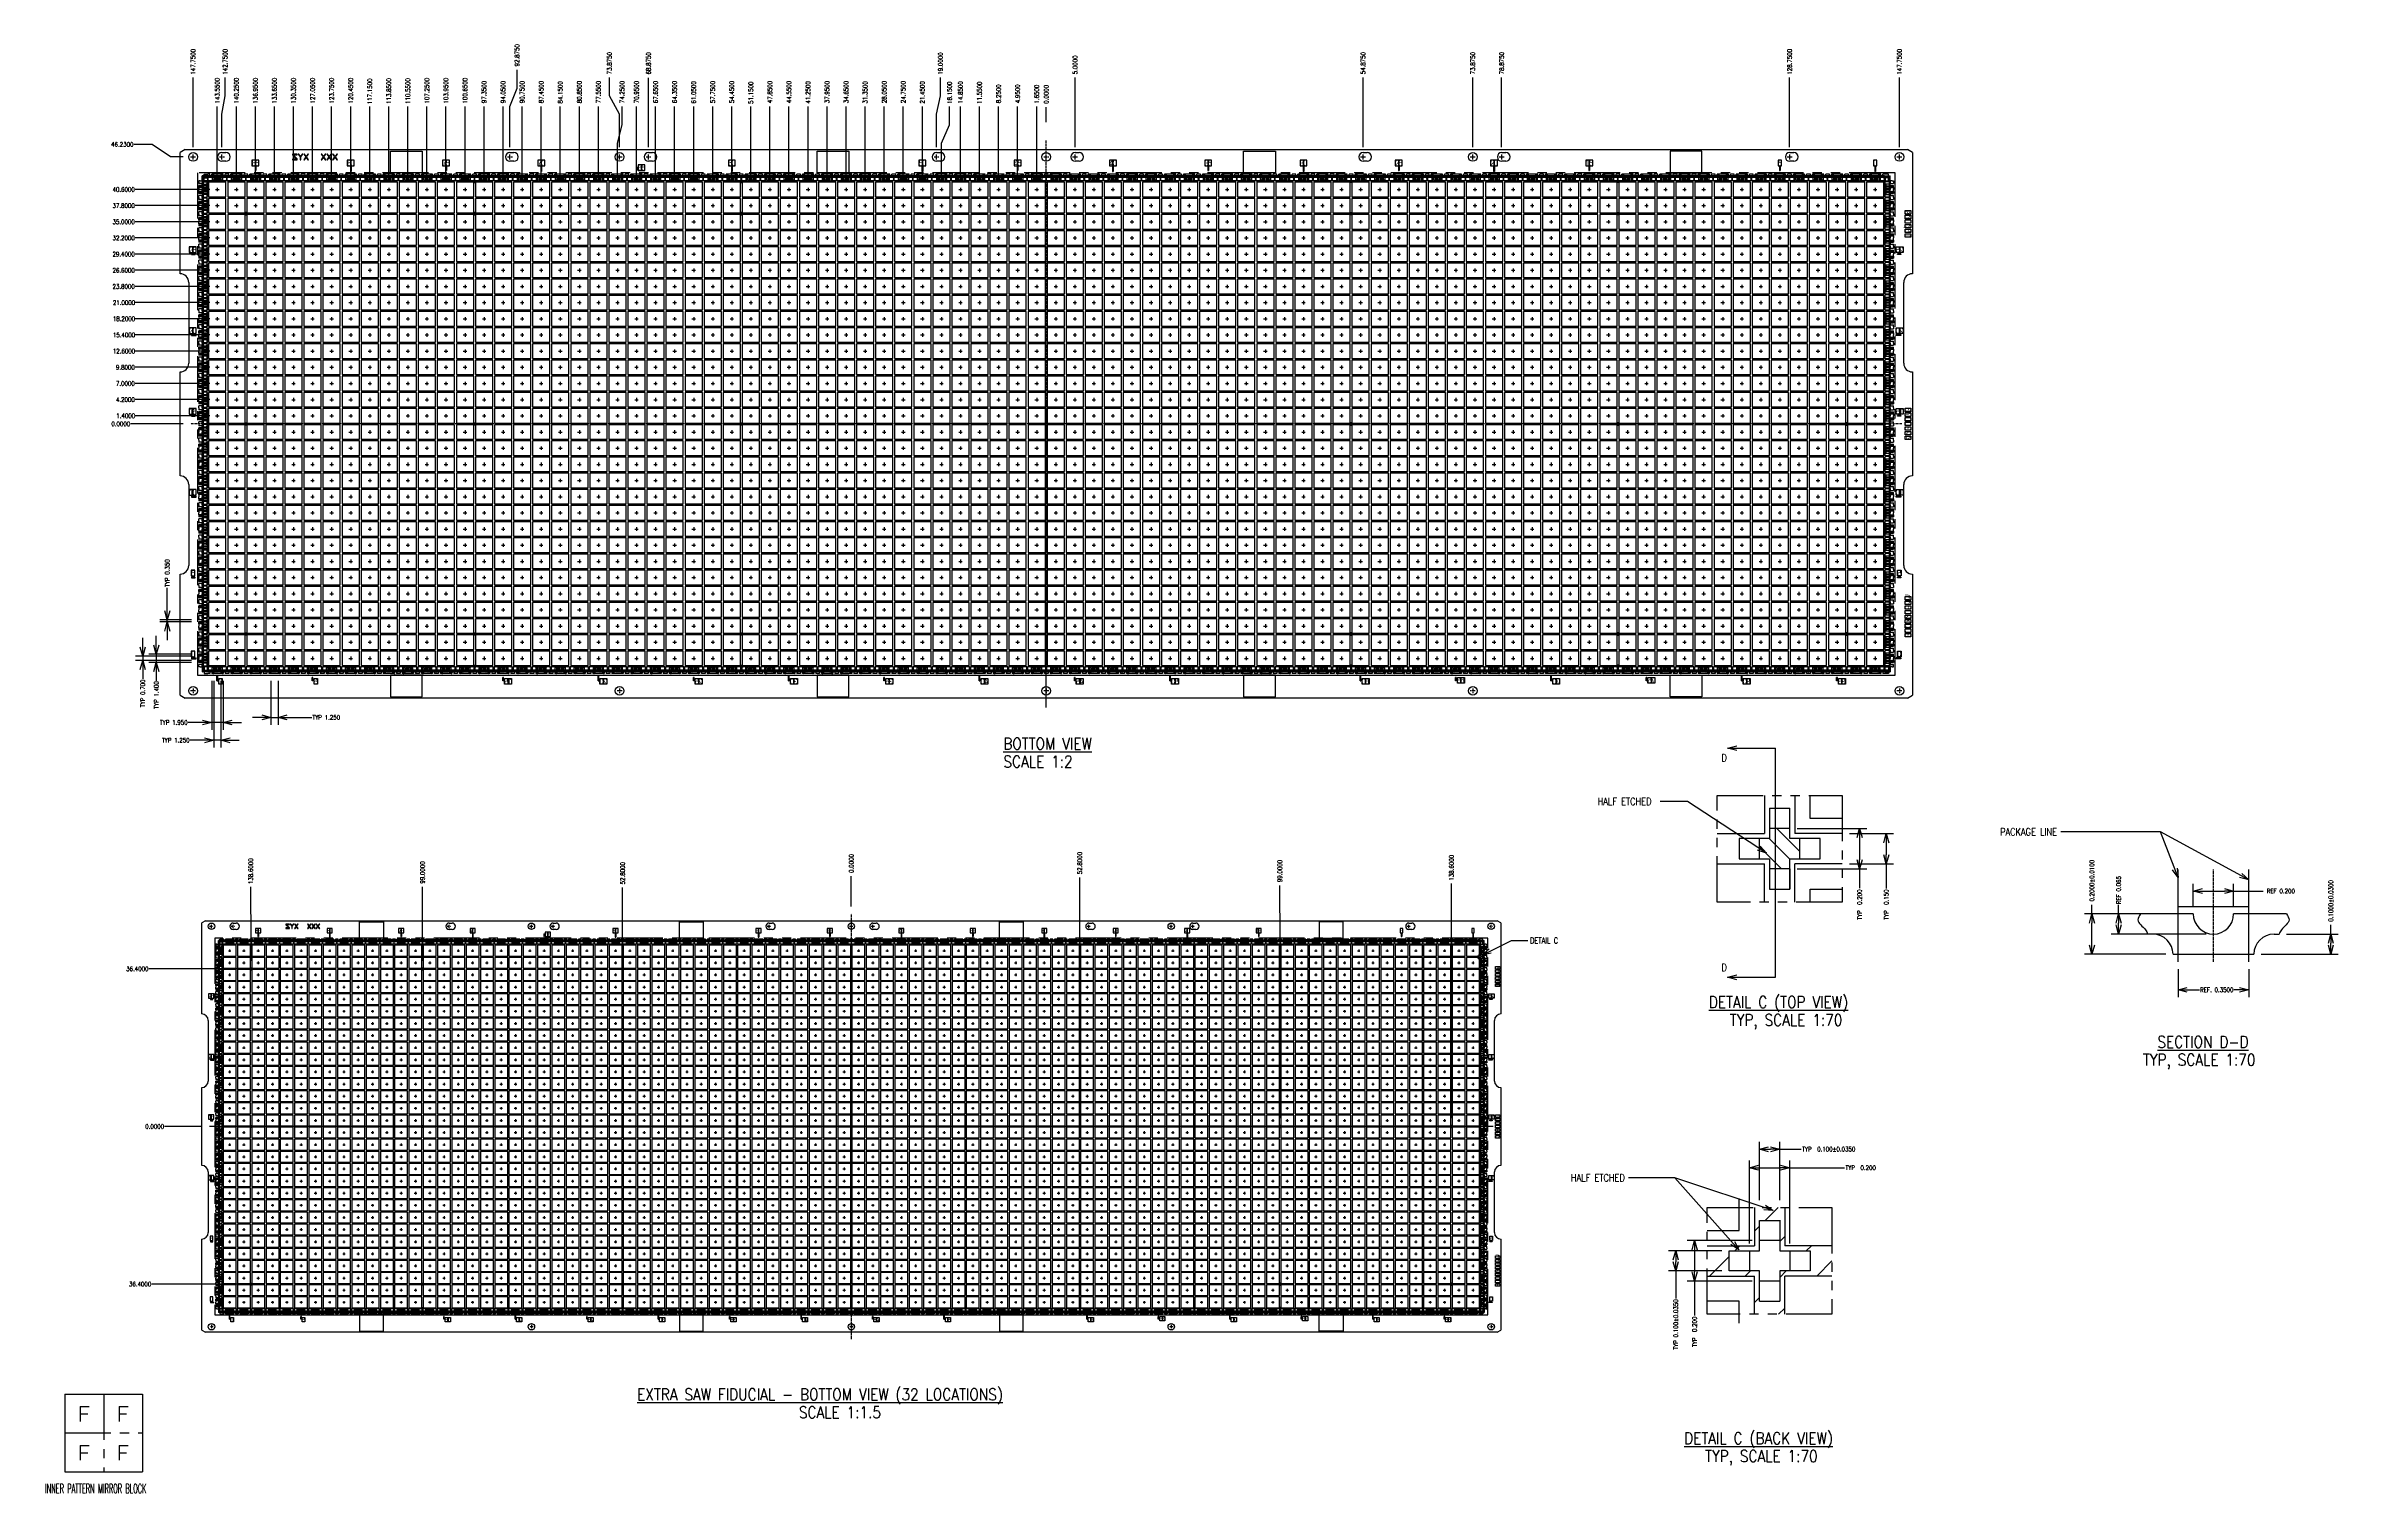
# Model space of a CAD drawing. Extents: x 24 to 818, y 14 to 516.
import ezdxf

# ---------------------------------------------------------------- set-up
doc = ezdxf.new("R2010")
doc.units = 0
doc.header["$LTSCALE"] = 12.7
doc.header["$MEASUREMENT"] = 0
doc.header["$PDMODE"] = 2
doc.linetypes.add('CENTER', pattern=[2, 1.25, -0.25, 0.25, -0.25])
doc.linetypes.add('PHANTOM', pattern=[2.5, 1.25, -0.25, 0.25, -0.25, 0.25, -0.25])
doc.layers.get('0').update_dxf_attribs({"linetype": 'CONTINUOUS'})
doc.layers.get('DEFPOINTS').update_dxf_attribs({"linetype": 'CONTINUOUS'})
for name, color, linetype in [('SH-02_CENTER', 2, 'CENTER'), ('SH-02_DIM', 4, 'CONTINUOUS'), ('SH-02_HATCH', 10, 'CONTINUOUS'), ('SH-02_HIDDEN', 6, 'CONTINUOUS'), ('SH-02_MISC', 5, 'CONTINUOUS'), ('SH-02_NOTES', 3, 'CONTINUOUS'), ('SH-02_OBJECT', 7, 'CONTINUOUS'), ('SH-02_PHANTOM', 1, 'PHANTOM')]:
    doc.layers.add(name, color=color, linetype=linetype)
doc.styles.get("Standard").update_dxf_attribs({"font": 'simplex.shx', "width": 0.82})
doc.dimstyles.get("Standard").update_dxf_attribs({"dimtxt": 0.18, "dimasz": 0.18, "dimexe": 0.18, "dimexo": 0.0625, "dimgap": 0.09, "dimtad": 0, "dimtih": 1, "dimtoh": 1, "dimdec": 4, "dimzin": 0, "dimdsep": 46, "dimtxsty": 'STANDARD', "dimcen": 0.09, "dimadec": 0, "dimazin": 0, "dimtfac": 1, "dimtdec": 4, "dimtofl": 0, "dimtmove": 0, "dimatfit": 3, "dimfxl": 1, "dimtolj": 1, "dimtzin": 0, "dimarcsym": 0})
doc.dimstyles.new('STANDARD$0', dxfattribs={"dimtxt": 0.18, "dimasz": 0.18, "dimexe": 0.18, "dimexo": 0.0625, "dimgap": 0.09, "dimtad": 0, "dimtih": 1, "dimtoh": 1, "dimdec": 4, "dimzin": 0, "dimdsep": 46, "dimtxsty": 'STANDARD', "dimcen": 0.09, "dimadec": 0, "dimazin": 0, "dimtfac": 1, "dimtdec": 4, "dimtofl": 0, "dimtmove": 0, "dimatfit": 3, "dimfxl": 1, "dimtolj": 1, "dimtzin": 0, "dimarcsym": 0})

# ---------------------------------------------------------------- blocks, each defined once
blk = doc.blocks.new('_Open30')
at = {"color": 0, "lineweight": -2}
for p, q in [((-1, 0.27), (0, 0)), ((0, 0), (-1, -0.27)), ((0, 0), (-1, 0))]:
    blk.add_line(p, q, dxfattribs=at)
blk = doc.blocks.new('*D1')
at = {"layer": 'DEFPOINTS', "color": 0, "ltscale": 0.05, "transparency": 16777216}
for p in [(61.85, 302.19), (76.57, 304.99), (76.57, 302.19)]:
    blk.add_point(p, dxfattribs=at)
at = {"layer": 'SH-02_DIM', "ltscale": 0.05, "transparency": 16777216}
for p, q in [((61.85, 308.16), (61.85, 311.34)), ((74.03, 304.99), (59.31, 304.99)), ((74.03, 302.19), (59.31, 302.19)), ((61.85, 304.99), (61.85, 302.19)), ((61.85, 299.01), (61.85, 295.84))]:
    blk.add_line(p, q, dxfattribs=at)
at = {"layer": 'SH-02_DIM', "ltscale": 0.05, "transparency": 16777216, "xscale": 3.175000000000011, "yscale": 3.175000000000011, "zscale": 3.175000000000011}
for p, rotation in [((61.85, 304.99), 270), ((61.85, 302.19), 90)]:
    blk.add_blockref('_Open30', p, dxfattribs=dict(at, rotation=rotation))
at = {"layer": 'SH-02_DIM', "ltscale": 0.05, "transparency": 16777216, "insert": (61.85, 290.88), "char_height": 1.524, "attachment_point": 5, "rotation": 90}
blk.add_mtext('\\A1;TYP 1.400', dxfattribs=at)
blk = doc.blocks.new('*D2')
at = {"layer": 'DEFPOINTS', "color": 0, "ltscale": 0.05, "transparency": 16777216}
for p in [(57.14, 302.89), (76.57, 304.29), (76.57, 302.89)]:
    blk.add_point(p, dxfattribs=at)
at = {"layer": 'SH-02_DIM', "ltscale": 0.05, "transparency": 16777216}
for p, q in [((57.14, 307.46), (57.14, 310.64)), ((74.03, 304.29), (54.6, 304.29)), ((74.03, 302.89), (54.6, 302.89)), ((57.14, 304.29), (57.14, 302.89)), ((57.14, 299.71), (57.14, 296.54))]:
    blk.add_line(p, q, dxfattribs=at)
at = {"layer": 'SH-02_DIM', "ltscale": 0.05, "transparency": 16777216, "xscale": 3.175000000000011, "yscale": 3.175000000000011, "zscale": 3.175000000000011}
for p, rotation in [((57.14, 304.29), 270), ((57.14, 302.89), 90)]:
    blk.add_blockref('_Open30', p, dxfattribs=dict(at, rotation=rotation))
at = {"layer": 'SH-02_DIM', "ltscale": 0.05, "transparency": 16777216, "insert": (57.14, 291.46), "char_height": 1.524, "attachment_point": 5, "rotation": 90}
blk.add_mtext('\\A1;TYP 0.700', dxfattribs=at)
blk = doc.blocks.new('*D3')
at = {"layer": 'DEFPOINTS', "color": 0, "ltscale": 0.05, "transparency": 16777216}
for p in [(186.79, 507.49), (184.32, 478.11), (370.07, 384.79)]:
    blk.add_point(p, dxfattribs=at)
at = {"layer": 'SH-02_DIM', "ltscale": 0.05, "transparency": 16777216}
for p, q in [((184.32, 494.79), (186.79, 501.14)), ((186.79, 501.14), (186.79, 507.49)), ((184.32, 480.65), (184.32, 494.79))]:
    blk.add_line(p, q, dxfattribs=at)
at = {"layer": 'SH-02_DIM', "ltscale": 0.05, "transparency": 16777216, "insert": (186.79, 511.99), "char_height": 1.524, "attachment_point": 5, "rotation": 90}
blk.add_mtext('\\A1; 92.8750', dxfattribs=at)
blk = doc.blocks.new('*D4')
at = {"layer": 'DEFPOINTS', "color": 0, "ltscale": 0.05, "transparency": 16777216}
for p in [(218.8, 504.76), (222.32, 478.11), (370.07, 384.79)]:
    blk.add_point(p, dxfattribs=at)
at = {"layer": 'SH-02_DIM', "ltscale": 0.05, "transparency": 16777216}
for p, q in [((218.8, 498.41), (218.8, 504.76)), ((222.32, 492.06), (218.8, 498.41)), ((222.32, 480.65), (222.32, 492.06))]:
    blk.add_line(p, q, dxfattribs=at)
at = {"layer": 'SH-02_DIM', "ltscale": 0.05, "transparency": 16777216, "insert": (218.8, 509.27), "char_height": 1.524, "attachment_point": 5, "rotation": 90}
blk.add_mtext('\\A1; 73.8750', dxfattribs=at)
blk = doc.blocks.new('*D5')
at = {"layer": 'DEFPOINTS', "color": 0, "ltscale": 0.05, "transparency": 16777216}
for p in [(232.32, 504.7), (232.32, 478.11), (370.07, 384.79)]:
    blk.add_point(p, dxfattribs=at)
at = {"layer": 'SH-02_DIM', "ltscale": 0.05, "transparency": 16777216}
blk.add_line((232.32, 480.65), (232.32, 504.7), dxfattribs=at)
at = {"layer": 'SH-02_DIM', "ltscale": 0.05, "transparency": 16777216, "insert": (232.32, 509.21), "char_height": 1.524, "attachment_point": 5, "rotation": 90}
blk.add_mtext('\\A1; 68.8750', dxfattribs=at)
blk = doc.blocks.new('*D6')
at = {"layer": 'DEFPOINTS', "color": 0, "ltscale": 0.05, "transparency": 16777216}
for p in [(333.43, 504.76), (332.07, 478.11), (370.07, 384.79)]:
    blk.add_point(p, dxfattribs=at)
at = {"layer": 'SH-02_DIM', "ltscale": 0.05, "transparency": 16777216}
for p, q in [((333.43, 498.41), (333.43, 504.76)), ((332.07, 492.06), (333.43, 498.41)), ((332.07, 480.65), (332.07, 492.06))]:
    blk.add_line(p, q, dxfattribs=at)
at = {"layer": 'SH-02_DIM', "ltscale": 0.05, "transparency": 16777216, "insert": (333.43, 509.15), "char_height": 1.524, "attachment_point": 5, "rotation": 90}
blk.add_mtext('\\A1; 19.0000', dxfattribs=at)
blk = doc.blocks.new('*D7')
at = {"layer": 'DEFPOINTS', "color": 0, "ltscale": 0.05, "transparency": 16777216}
for p in [(380.07, 504.76), (380.07, 478.11), (370.07, 384.79)]:
    blk.add_point(p, dxfattribs=at)
at = {"layer": 'SH-02_DIM', "ltscale": 0.05, "transparency": 16777216}
blk.add_line((380.07, 480.65), (380.07, 504.76), dxfattribs=at)
at = {"layer": 'SH-02_DIM', "ltscale": 0.05, "transparency": 16777216, "insert": (380.07, 508.67), "char_height": 1.524, "attachment_point": 5, "rotation": 90}
blk.add_mtext('\\A1; 5.0000', dxfattribs=at)
blk = doc.blocks.new('*D8')
at = {"layer": 'DEFPOINTS', "color": 0, "ltscale": 0.05, "transparency": 16777216}
for p in [(479.82, 504.76), (479.82, 478.11), (370.07, 384.79)]:
    blk.add_point(p, dxfattribs=at)
at = {"layer": 'SH-02_DIM', "ltscale": 0.05, "transparency": 16777216}
blk.add_line((479.82, 480.65), (479.82, 504.76), dxfattribs=at)
at = {"layer": 'SH-02_DIM', "ltscale": 0.05, "transparency": 16777216, "insert": (479.82, 509.27), "char_height": 1.524, "attachment_point": 5, "rotation": 90}
blk.add_mtext('\\A1; 54.8750', dxfattribs=at)
blk = doc.blocks.new('*D9')
at = {"layer": 'DEFPOINTS', "color": 0, "ltscale": 0.05, "transparency": 16777216}
for p in [(517.82, 504.76), (517.82, 478.11), (370.07, 384.79)]:
    blk.add_point(p, dxfattribs=at)
at = {"layer": 'SH-02_DIM', "ltscale": 0.05, "transparency": 16777216}
blk.add_line((517.82, 480.65), (517.82, 504.76), dxfattribs=at)
at = {"layer": 'SH-02_DIM', "ltscale": 0.05, "transparency": 16777216, "insert": (517.82, 509.27), "char_height": 1.524, "attachment_point": 5, "rotation": 90}
blk.add_mtext('\\A1; 73.8750', dxfattribs=at)
blk = doc.blocks.new('*D10')
at = {"layer": 'DEFPOINTS', "color": 0, "ltscale": 0.05, "transparency": 16777216}
for p in [(527.82, 504.76), (527.82, 478.11), (370.07, 384.79)]:
    blk.add_point(p, dxfattribs=at)
at = {"layer": 'SH-02_DIM', "ltscale": 0.05, "transparency": 16777216}
blk.add_line((527.82, 480.65), (527.82, 504.76), dxfattribs=at)
at = {"layer": 'SH-02_DIM', "ltscale": 0.05, "transparency": 16777216, "insert": (527.82, 509.27), "char_height": 1.524, "attachment_point": 5, "rotation": 90}
blk.add_mtext('\\A1; 78.8750', dxfattribs=at)
blk = doc.blocks.new('*D11')
at = {"layer": 'DEFPOINTS', "color": 0, "ltscale": 0.05, "transparency": 16777216}
for p in [(627.57, 504.76), (627.57, 478.11), (370.07, 384.79)]:
    blk.add_point(p, dxfattribs=at)
at = {"layer": 'SH-02_DIM', "ltscale": 0.05, "transparency": 16777216}
blk.add_line((627.57, 480.65), (627.57, 504.76), dxfattribs=at)
at = {"layer": 'SH-02_DIM', "ltscale": 0.05, "transparency": 16777216, "insert": (627.57, 509.74), "char_height": 1.524, "attachment_point": 5, "rotation": 90}
blk.add_mtext('\\A1; 128.7500', dxfattribs=at)
blk = doc.blocks.new('*D12')
at = {"layer": 'DEFPOINTS', "color": 0, "ltscale": 0.05, "transparency": 16777216}
for p in [(665.57, 504.76), (665.57, 478.11), (370.07, 384.79)]:
    blk.add_point(p, dxfattribs=at)
at = {"layer": 'SH-02_DIM', "ltscale": 0.05, "transparency": 16777216}
blk.add_line((665.57, 480.65), (665.57, 504.76), dxfattribs=at)
at = {"layer": 'SH-02_DIM', "ltscale": 0.05, "transparency": 16777216, "insert": (665.57, 509.74), "char_height": 1.524, "attachment_point": 5, "rotation": 90}
blk.add_mtext('\\A1; 147.7500', dxfattribs=at)
blk = doc.blocks.new('*D13')
at = {"layer": 'DEFPOINTS', "color": 0, "ltscale": 0.05, "transparency": 16777216}
for p in [(81.05, 298.29), (84.95, 298.29), (84.95, 281.37)]:
    blk.add_point(p, dxfattribs=at)
at = {"layer": 'SH-02_DIM', "ltscale": 0.05, "transparency": 16777216}
for p, q in [((81.05, 295.75), (81.05, 278.83)), ((84.95, 295.75), (84.95, 278.83)), ((77.87, 281.37), (72.86, 281.37)), ((84.95, 281.37), (81.05, 281.37)), ((88.12, 281.37), (91.3, 281.37))]:
    blk.add_line(p, q, dxfattribs=at)
at = {"layer": 'SH-02_DIM', "ltscale": 0.05, "transparency": 16777216, "xscale": 3.175000000000011, "yscale": 3.175000000000011, "zscale": 3.175000000000011}
blk.add_blockref('_Open30', (81.05, 281.37), dxfattribs=at)
at = {"layer": 'SH-02_DIM', "ltscale": 0.05, "transparency": 16777216, "xscale": 3.175000000000011, "yscale": 3.175000000000011, "zscale": 3.175000000000011, "rotation": 180}
blk.add_blockref('_Open30', (84.95, 281.37), dxfattribs=at)
at = {"layer": 'SH-02_DIM', "ltscale": 0.05, "transparency": 16777216, "insert": (67.9, 281.37), "char_height": 1.524, "attachment_point": 5}
blk.add_mtext('\\A1;TYP 1.950', dxfattribs=at)
blk = doc.blocks.new('*D14')
at = {"layer": 'DEFPOINTS', "color": 0, "ltscale": 0.05, "transparency": 16777216}
for p in [(81.75, 298.29), (84.25, 298.29), (84.25, 275.23)]:
    blk.add_point(p, dxfattribs=at)
at = {"layer": 'SH-02_DIM', "ltscale": 0.05, "transparency": 16777216}
for p, q in [((81.75, 295.75), (81.75, 272.69)), ((84.25, 295.75), (84.25, 272.69)), ((78.57, 275.23), (73.56, 275.23)), ((84.25, 275.23), (81.75, 275.23)), ((87.42, 275.23), (90.6, 275.23))]:
    blk.add_line(p, q, dxfattribs=at)
at = {"layer": 'SH-02_DIM', "ltscale": 0.05, "transparency": 16777216, "xscale": 3.175000000000011, "yscale": 3.175000000000011, "zscale": 3.175000000000011}
blk.add_blockref('_Open30', (81.75, 275.23), dxfattribs=at)
at = {"layer": 'SH-02_DIM', "ltscale": 0.05, "transparency": 16777216, "xscale": 3.175000000000011, "yscale": 3.175000000000011, "zscale": 3.175000000000011, "rotation": 180}
blk.add_blockref('_Open30', (84.25, 275.23), dxfattribs=at)
at = {"layer": 'SH-02_DIM', "ltscale": 0.05, "transparency": 16777216, "insert": (68.6, 275.23), "char_height": 1.524, "attachment_point": 5}
blk.add_mtext('\\A1;TYP 1.250', dxfattribs=at)
blk = doc.blocks.new('*D15')
at = {"layer": 'DEFPOINTS', "color": 0, "ltscale": 0.05, "transparency": 16777216}
for p in [(54.1, 481.61), (73.71, 477.25), (370.07, 384.79)]:
    blk.add_point(p, dxfattribs=at)
at = {"layer": 'SH-02_DIM', "ltscale": 0.05, "transparency": 16777216}
for p, q in [((60.45, 481.61), (54.1, 481.61)), ((66.8, 477.25), (60.45, 481.61)), ((71.17, 477.25), (66.8, 477.25))]:
    blk.add_line(p, q, dxfattribs=at)
at = {"layer": 'SH-02_DIM', "ltscale": 0.05, "transparency": 16777216, "insert": (49.59, 481.61), "char_height": 1.524, "attachment_point": 5}
blk.add_mtext('\\A1; 46.2300', dxfattribs=at)
blk = doc.blocks.new('*D16')
at = {"layer": 'DEFPOINTS', "color": 0, "ltscale": 0.05, "transparency": 16777216}
for p in [(85.69, 504.76), (84.57, 478.11), (370.07, 384.79)]:
    blk.add_point(p, dxfattribs=at)
at = {"layer": 'SH-02_DIM', "ltscale": 0.05, "transparency": 16777216}
for p, q in [((85.69, 498.41), (85.69, 504.76)), ((84.57, 492.06), (85.69, 498.41)), ((84.57, 480.65), (84.57, 492.06))]:
    blk.add_line(p, q, dxfattribs=at)
at = {"layer": 'SH-02_DIM', "ltscale": 0.05, "transparency": 16777216, "insert": (85.69, 509.74), "char_height": 1.524, "attachment_point": 5, "rotation": 90}
blk.add_mtext('\\A1; 142.7500', dxfattribs=at)
blk = doc.blocks.new('*D17')
at = {"layer": 'DEFPOINTS', "color": 0, "ltscale": 0.05, "transparency": 16777216}
for p in [(74.57, 504.76), (74.57, 478.11), (370.07, 384.79)]:
    blk.add_point(p, dxfattribs=at)
at = {"layer": 'SH-02_DIM', "ltscale": 0.05, "transparency": 16777216}
blk.add_line((74.57, 480.65), (74.57, 504.76), dxfattribs=at)
at = {"layer": 'SH-02_DIM', "ltscale": 0.05, "transparency": 16777216, "insert": (74.57, 509.74), "char_height": 1.524, "attachment_point": 5, "rotation": 90}
blk.add_mtext('\\A1; 147.7500', dxfattribs=at)
blk = doc.blocks.new('*D18')
at = {"layer": 'DEFPOINTS', "color": 0, "ltscale": 0.05, "transparency": 16777216}
for p in [(52.97, 384.79), (73.67, 384.79), (370.07, 384.79)]:
    blk.add_point(p, dxfattribs=at)
at = {"layer": 'SH-02_DIM', "ltscale": 0.05, "transparency": 16777216}
blk.add_line((71.13, 384.79), (52.97, 384.79), dxfattribs=at)
at = {"layer": 'SH-02_DIM', "ltscale": 0.05, "transparency": 16777216, "insert": (49.06, 384.79), "char_height": 1.524, "attachment_point": 5}
blk.add_mtext('\\A1; 0.0000', dxfattribs=at)
blk = doc.blocks.new('*D19')
at = {"layer": 'DEFPOINTS', "color": 0, "ltscale": 0.05, "transparency": 16777216}
for p in [(302.57, 228.13), (302.57, 215.1), (302.57, 141.42)]:
    blk.add_point(p, dxfattribs=at)
at = {"layer": 'SH-02_DIM', "ltscale": 0.05, "transparency": 16777216}
blk.add_line((302.57, 217.64), (302.57, 228.13), dxfattribs=at)
at = {"layer": 'SH-02_DIM', "ltscale": 0.05, "transparency": 16777216, "insert": (302.57, 232.05), "char_height": 1.524, "attachment_point": 5, "rotation": 90}
blk.add_mtext('\\A1; 0.0000', dxfattribs=at)
blk = doc.blocks.new('*D20')
at = {"layer": 'DEFPOINTS', "color": 0, "ltscale": 0.05, "transparency": 16777216}
for p in [(450.99, 224.94), (302.57, 141.42), (451.07, 141.72)]:
    blk.add_point(p, dxfattribs=at)
at = {"layer": 'SH-02_DIM', "ltscale": 0.05, "transparency": 16777216}
for p, q in [((450.99, 218.59), (450.99, 224.94)), ((451.07, 212.24), (450.99, 218.59)), ((451.07, 144.26), (451.07, 212.24))]:
    blk.add_line(p, q, dxfattribs=at)
at = {"layer": 'SH-02_DIM', "ltscale": 0.05, "transparency": 16777216, "insert": (450.99, 229.45), "char_height": 1.524, "attachment_point": 5, "rotation": 90}
blk.add_mtext('\\A1; 99.0000', dxfattribs=at)
blk = doc.blocks.new('*D21')
at = {"layer": 'DEFPOINTS', "color": 0, "ltscale": 0.05, "transparency": 16777216}
for p in [(381.69, 227.68), (302.57, 141.42), (381.77, 141.72)]:
    blk.add_point(p, dxfattribs=at)
at = {"layer": 'SH-02_DIM', "ltscale": 0.05, "transparency": 16777216}
for p, q in [((381.69, 221.33), (381.69, 227.68)), ((381.77, 214.98), (381.69, 221.33)), ((381.77, 144.26), (381.77, 214.98))]:
    blk.add_line(p, q, dxfattribs=at)
at = {"layer": 'SH-02_DIM', "ltscale": 0.05, "transparency": 16777216, "insert": (381.69, 232.19), "char_height": 1.524, "attachment_point": 5, "rotation": 90}
blk.add_mtext('\\A1; 52.8000', dxfattribs=at)
blk = doc.blocks.new('*D22')
at = {"layer": 'DEFPOINTS', "color": 0, "ltscale": 0.05, "transparency": 16777216}
for p in [(154.06, 224.43), (154.07, 196.32), (302.57, 141.42)]:
    blk.add_point(p, dxfattribs=at)
at = {"layer": 'SH-02_DIM', "ltscale": 0.05, "transparency": 16777216}
for p, q in [((154.06, 218.08), (154.06, 224.43)), ((154.07, 211.73), (154.06, 218.08)), ((154.07, 198.86), (154.07, 211.73))]:
    blk.add_line(p, q, dxfattribs=at)
at = {"layer": 'SH-02_DIM', "ltscale": 0.05, "transparency": 16777216, "insert": (154.06, 228.94), "char_height": 1.524, "attachment_point": 5, "rotation": 90}
blk.add_mtext('\\A1; 99.0000', dxfattribs=at)
blk = doc.blocks.new('*D23')
at = {"layer": 'DEFPOINTS', "color": 0, "ltscale": 0.05, "transparency": 16777216}
for p in [(94.56, 224.4), (94.67, 196.32), (302.57, 141.42)]:
    blk.add_point(p, dxfattribs=at)
at = {"layer": 'SH-02_DIM', "ltscale": 0.05, "transparency": 16777216}
for p, q in [((94.56, 218.05), (94.56, 224.4)), ((94.67, 211.7), (94.56, 218.05)), ((94.67, 198.86), (94.67, 211.7))]:
    blk.add_line(p, q, dxfattribs=at)
at = {"layer": 'SH-02_DIM', "ltscale": 0.05, "transparency": 16777216, "insert": (94.56, 229.39), "char_height": 1.524, "attachment_point": 5, "rotation": 90}
blk.add_mtext('\\A1; 138.6000', dxfattribs=at)
blk = doc.blocks.new('*D24')
at = {"layer": 'DEFPOINTS', "color": 0, "ltscale": 0.05, "transparency": 16777216}
for p in [(64.71, 141.42), (80.27, 141.42), (302.57, 141.42)]:
    blk.add_point(p, dxfattribs=at)
at = {"layer": 'SH-02_DIM', "ltscale": 0.05, "transparency": 16777216}
blk.add_line((77.73, 141.42), (64.71, 141.42), dxfattribs=at)
at = {"layer": 'SH-02_DIM', "ltscale": 0.05, "transparency": 16777216, "insert": (60.8, 141.42), "char_height": 1.524, "attachment_point": 5}
blk.add_mtext('\\A1; 0.0000', dxfattribs=at)
blk = doc.blocks.new('*D25')
at = {"layer": 'DEFPOINTS', "color": 0, "ltscale": 0.05, "transparency": 16777216}
for p in [(302.57, 141.42), (60.27, 86.84), (94.37, 86.82)]:
    blk.add_point(p, dxfattribs=at)
at = {"layer": 'SH-02_DIM', "ltscale": 0.05, "transparency": 16777216}
for p, q in [((66.62, 86.84), (60.27, 86.84)), ((72.97, 86.82), (66.62, 86.84)), ((91.83, 86.82), (72.97, 86.82))]:
    blk.add_line(p, q, dxfattribs=at)
at = {"layer": 'SH-02_DIM', "ltscale": 0.05, "transparency": 16777216, "insert": (55.76, 86.84), "char_height": 1.524, "attachment_point": 5}
blk.add_mtext('\\A1; 36.4000', dxfattribs=at)
blk = doc.blocks.new('*D27')
at = {"layer": 'DEFPOINTS', "color": 0, "ltscale": 0.05, "transparency": 16777216}
for p in [(101.55, 298.29), (104.05, 298.29), (104.05, 283.14)]:
    blk.add_point(p, dxfattribs=at)
at = {"layer": 'SH-02_DIM', "ltscale": 0.05, "transparency": 16777216}
for p, q in [((101.55, 295.75), (101.55, 280.6)), ((104.05, 295.75), (104.05, 280.6)), ((98.37, 283.14), (95.2, 283.14)), ((101.55, 283.14), (104.05, 283.14)), ((107.22, 283.14), (115.76, 283.14))]:
    blk.add_line(p, q, dxfattribs=at)
at = {"layer": 'SH-02_DIM', "ltscale": 0.05, "transparency": 16777216, "xscale": 3.175000000000011, "yscale": 3.175000000000011, "zscale": 3.175000000000011}
blk.add_blockref('_Open30', (101.55, 283.14), dxfattribs=at)
at = {"layer": 'SH-02_DIM', "ltscale": 0.05, "transparency": 16777216, "xscale": 3.175000000000011, "yscale": 3.175000000000011, "zscale": 3.175000000000011, "rotation": 180}
blk.add_blockref('_Open30', (104.05, 283.14), dxfattribs=at)
at = {"layer": 'SH-02_DIM', "ltscale": 0.05, "transparency": 16777216, "insert": (120.71, 283.14), "char_height": 1.524, "attachment_point": 5}
blk.add_mtext('\\A1;TYP 1.250', dxfattribs=at)
blk = doc.blocks.new('*D28')
at = {"layer": 'DEFPOINTS', "color": 0, "ltscale": 0.05, "transparency": 16777216}
for p in [(65.65, 316.19), (76.57, 316.89), (76.57, 316.19)]:
    blk.add_point(p, dxfattribs=at)
at = {"layer": 'SH-02_DIM', "ltscale": 0.05, "transparency": 16777216}
for p, q in [((65.65, 320.06), (65.65, 328.04)), ((74.03, 316.89), (63.11, 316.89)), ((74.03, 316.19), (63.11, 316.19)), ((65.65, 316.19), (65.65, 316.89)), ((65.65, 313.01), (65.65, 309.84))]:
    blk.add_line(p, q, dxfattribs=at)
at = {"layer": 'SH-02_DIM', "ltscale": 0.05, "transparency": 16777216, "xscale": 3.175000000000011, "yscale": 3.175000000000011, "zscale": 3.175000000000011}
for p, rotation in [((65.65, 316.89), 270), ((65.65, 316.19), 90)]:
    blk.add_blockref('_Open30', p, dxfattribs=dict(at, rotation=rotation))
at = {"layer": 'SH-02_DIM', "ltscale": 0.05, "transparency": 16777216, "insert": (65.65, 333.11), "char_height": 1.524, "attachment_point": 5, "rotation": 90}
blk.add_mtext('\\A1;TYP 0.350', dxfattribs=at)
blk = doc.blocks.new('*D29')
at = {"layer": 'DEFPOINTS', "color": 0, "ltscale": 0.05, "transparency": 16777216}
for p in [(627.62, 244.65), (627.62, 230.65), (651.8, 230.65)]:
    blk.add_point(p, dxfattribs=at)
at = {"layer": 'SH-02_DIM', "ltscale": 0.05, "transparency": 16777216}
for p, q in [((630.16, 244.65), (654.34, 244.65)), ((651.8, 241.48), (651.8, 233.83)), ((630.16, 230.65), (654.34, 230.65)), ((651.8, 230.65), (651.8, 224))]:
    blk.add_line(p, q, dxfattribs=at)
at = {"layer": 'SH-02_DIM', "ltscale": 0.05, "transparency": 16777216, "xscale": 3.175000000000011, "yscale": 3.175000000000011, "zscale": 3.175000000000011}
for p, rotation in [((651.8, 244.65), 90), ((651.8, 230.65), 270)]:
    blk.add_blockref('_Open30', p, dxfattribs=dict(at, rotation=rotation))
at = {"layer": 'SH-02_DIM', "ltscale": 0.05, "transparency": 16777216, "insert": (651.8, 217.8), "char_height": 1.524, "attachment_point": 5, "rotation": 90}
blk.add_mtext('\\A1; TYP  0.200', dxfattribs=at)
blk = doc.blocks.new('*D30')
at = {"layer": 'DEFPOINTS', "color": 0, "ltscale": 0.05, "transparency": 16777216}
for p in [(588.13, 98.38), (606.62, 98.38), (606.62, 91.38)]:
    blk.add_point(p, dxfattribs=at)
at = {"layer": 'SH-02_DIM', "ltscale": 0.05, "transparency": 16777216}
for p, q in [((604.08, 98.38), (585.59, 98.38)), ((604.08, 91.38), (585.59, 91.38)), ((588.13, 95.21), (588.13, 94.56)), ((588.13, 91.38), (588.13, 81.85))]:
    blk.add_line(p, q, dxfattribs=at)
at = {"layer": 'SH-02_DIM', "ltscale": 0.05, "transparency": 16777216, "xscale": 3.175000000000011, "yscale": 3.175000000000011, "zscale": 3.175000000000011}
for p, rotation in [((588.13, 98.38), 90), ((588.13, 91.38), 270)]:
    blk.add_blockref('_Open30', p, dxfattribs=dict(at, rotation=rotation))
at = {"layer": 'SH-02_DIM', "ltscale": 0.05, "transparency": 16777216, "insert": (588.13, 72.85), "char_height": 1.524, "attachment_point": 5, "rotation": 90}
blk.add_mtext('\\A1;TYP 0.100±0.0350', dxfattribs=at)
blk = doc.blocks.new('*D31')
at = {"layer": 'DEFPOINTS', "color": 0, "ltscale": 0.05, "transparency": 16777216}
for p in [(617.12, 133.56), (617.12, 113.35), (624.12, 113.35)]:
    blk.add_point(p, dxfattribs=at)
at = {"layer": 'SH-02_DIM', "ltscale": 0.05, "transparency": 16777216}
for p, q in [((617.12, 115.89), (617.12, 136.1)), ((624.12, 115.89), (624.12, 136.1)), ((620.3, 133.56), (620.95, 133.56)), ((624.12, 133.56), (631.56, 133.56))]:
    blk.add_line(p, q, dxfattribs=at)
at = {"layer": 'SH-02_DIM', "ltscale": 0.05, "transparency": 16777216, "xscale": 3.175000000000011, "yscale": 3.175000000000011, "zscale": 3.175000000000011, "rotation": 180}
blk.add_blockref('_Open30', (617.12, 133.56), dxfattribs=at)
at = {"layer": 'SH-02_DIM', "ltscale": 0.05, "transparency": 16777216, "xscale": 3.175000000000011, "yscale": 3.175000000000011, "zscale": 3.175000000000011}
blk.add_blockref('_Open30', (624.12, 133.56), dxfattribs=at)
at = {"layer": 'SH-02_DIM', "ltscale": 0.05, "transparency": 16777216, "insert": (641.12, 133.56), "char_height": 1.524, "attachment_point": 5}
blk.add_mtext('\\A1;TYP  0.100±0.0350', dxfattribs=at)
blk = doc.blocks.new('*D32')
at = {"layer": 'DEFPOINTS', "color": 0, "ltscale": 0.05, "transparency": 16777216}
for p in [(594.65, 101.88), (617.12, 101.88), (617.12, 87.88)]:
    blk.add_point(p, dxfattribs=at)
at = {"layer": 'SH-02_DIM', "ltscale": 0.05, "transparency": 16777216}
for p, q in [((614.58, 101.88), (592.11, 101.88)), ((594.65, 98.71), (594.65, 91.06)), ((614.58, 87.88), (592.11, 87.88)), ((594.65, 87.88), (594.65, 75.96))]:
    blk.add_line(p, q, dxfattribs=at)
at = {"layer": 'SH-02_DIM', "ltscale": 0.05, "transparency": 16777216, "xscale": 3.175000000000011, "yscale": 3.175000000000011, "zscale": 3.175000000000011}
for p, rotation in [((594.65, 101.88), 90), ((594.65, 87.88), 270)]:
    blk.add_blockref('_Open30', p, dxfattribs=dict(at, rotation=rotation))
at = {"layer": 'SH-02_DIM', "ltscale": 0.05, "transparency": 16777216, "insert": (594.65, 70.32), "char_height": 1.524, "attachment_point": 5, "rotation": 90}
blk.add_mtext('\\A1;TYP  0.200', dxfattribs=at)
blk = doc.blocks.new('*D33')
at = {"layer": 'DEFPOINTS', "color": 0, "ltscale": 0.05, "transparency": 16777216}
for p in [(613.62, 127.15), (613.62, 98.38), (627.62, 98.38)]:
    blk.add_point(p, dxfattribs=at)
at = {"layer": 'SH-02_DIM', "ltscale": 0.05, "transparency": 16777216}
for p, q in [((613.62, 100.92), (613.62, 129.69)), ((616.8, 127.15), (624.45, 127.15)), ((627.62, 100.92), (627.62, 129.69)), ((627.62, 127.15), (646.55, 127.15))]:
    blk.add_line(p, q, dxfattribs=at)
at = {"layer": 'SH-02_DIM', "ltscale": 0.05, "transparency": 16777216, "xscale": 3.175000000000011, "yscale": 3.175000000000011, "zscale": 3.175000000000011, "rotation": 180}
blk.add_blockref('_Open30', (613.62, 127.15), dxfattribs=at)
at = {"layer": 'SH-02_DIM', "ltscale": 0.05, "transparency": 16777216, "xscale": 3.175000000000011, "yscale": 3.175000000000011, "zscale": 3.175000000000011}
blk.add_blockref('_Open30', (627.62, 127.15), dxfattribs=at)
at = {"layer": 'SH-02_DIM', "ltscale": 0.05, "transparency": 16777216, "insert": (652.18, 127.15), "char_height": 1.524, "attachment_point": 5}
blk.add_mtext('\\A1;TYP  0.200', dxfattribs=at)
blk = doc.blocks.new('*D36')
at = {"layer": 'DEFPOINTS', "color": 0, "ltscale": 0.05, "transparency": 16777216}
for p in [(750.82, 215.07), (732.25, 201.07), (760.35, 201.07)]:
    blk.add_point(p, dxfattribs=at)
at = {"layer": 'SH-02_DIM', "ltscale": 0.05, "transparency": 16777216}
for p, q in [((748.28, 215.07), (729.71, 215.07)), ((732.25, 215.07), (732.25, 218.24)), ((732.25, 204.24), (732.25, 211.89)), ((757.81, 201.07), (729.71, 201.07))]:
    blk.add_line(p, q, dxfattribs=at)
at = {"layer": 'SH-02_DIM', "ltscale": 0.05, "transparency": 16777216, "xscale": 3.175000000000011, "yscale": 3.175000000000011, "zscale": 3.175000000000011}
for p, rotation in [((732.25, 215.07), 90), ((732.25, 201.07), 270)]:
    blk.add_blockref('_Open30', p, dxfattribs=dict(at, rotation=rotation))
at = {"layer": 'SH-02_DIM', "ltscale": 0.05, "transparency": 16777216, "insert": (732.25, 226.08), "char_height": 1.524, "attachment_point": 5, "rotation": 90}
blk.add_mtext('\\A1; 0.2000±0.0100', dxfattribs=at)
blk = doc.blocks.new('*D37')
at = {"layer": 'DEFPOINTS', "color": 0, "ltscale": 0.05, "transparency": 16777216}
for p in [(762.1, 198.44), (786.6, 198.44), (786.6, 188.77)]:
    blk.add_point(p, dxfattribs=at)
at = {"layer": 'SH-02_DIM', "ltscale": 0.05, "transparency": 16777216}
for p, q in [((762.1, 195.9), (762.1, 186.23)), ((786.6, 195.9), (786.6, 186.23)), ((765.28, 188.77), (769.56, 188.77)), ((783.43, 188.77), (781.43, 188.77))]:
    blk.add_line(p, q, dxfattribs=at)
at = {"layer": 'SH-02_DIM', "ltscale": 0.05, "transparency": 16777216, "xscale": 3.175000000000011, "yscale": 3.175000000000011, "zscale": 3.175000000000011, "rotation": 180}
blk.add_blockref('_Open30', (762.1, 188.77), dxfattribs=at)
at = {"layer": 'SH-02_DIM', "ltscale": 0.05, "transparency": 16777216, "xscale": 3.175000000000011, "yscale": 3.175000000000011, "zscale": 3.175000000000011}
blk.add_blockref('_Open30', (786.6, 188.77), dxfattribs=at)
at = {"layer": 'SH-02_DIM', "ltscale": 0.05, "transparency": 16777216, "insert": (775.5, 188.77), "char_height": 1.524, "attachment_point": 5}
blk.add_mtext('\\A1;REF. 0.3500', dxfattribs=at)
blk = doc.blocks.new('*D34')
at = {"layer": 'DEFPOINTS', "color": 0, "ltscale": 0.05, "transparency": 16777216}
for p in [(781.35, 222.96), (767.35, 215.07), (781.35, 215.07)]:
    blk.add_point(p, dxfattribs=at)
at = {"layer": 'SH-02_DIM', "ltscale": 0.05, "transparency": 16777216}
for p, q in [((767.35, 217.61), (767.35, 225.5)), ((770.53, 222.96), (778.18, 222.96)), ((781.35, 217.61), (781.35, 225.5)), ((781.35, 222.96), (791.61, 222.96))]:
    blk.add_line(p, q, dxfattribs=at)
at = {"layer": 'SH-02_DIM', "ltscale": 0.05, "transparency": 16777216, "xscale": 3.175000000000011, "yscale": 3.175000000000011, "zscale": 3.175000000000011, "rotation": 180}
blk.add_blockref('_Open30', (767.35, 222.96), dxfattribs=at)
at = {"layer": 'SH-02_DIM', "ltscale": 0.05, "transparency": 16777216, "xscale": 3.175000000000011, "yscale": 3.175000000000011, "zscale": 3.175000000000011}
blk.add_blockref('_Open30', (781.35, 222.96), dxfattribs=at)
at = {"layer": 'SH-02_DIM', "ltscale": 0.05, "transparency": 16777216, "insert": (797.22, 222.96), "char_height": 1.524, "attachment_point": 5}
blk.add_mtext('\\A1; REF 0.200', dxfattribs=at)
blk = doc.blocks.new('*D35')
at = {"layer": 'DEFPOINTS', "color": 0, "ltscale": 0.05, "transparency": 16777216}
for p in [(741.5, 215.07), (767.35, 215.07), (774.35, 208.07)]:
    blk.add_point(p, dxfattribs=at)
at = {"layer": 'SH-02_DIM', "ltscale": 0.05, "transparency": 16777216}
for p, q in [((764.81, 215.07), (738.96, 215.07)), ((741.5, 215.07), (741.5, 218.24)), ((771.81, 208.07), (738.96, 208.07)), ((741.5, 211.24), (741.5, 211.89))]:
    blk.add_line(p, q, dxfattribs=at)
at = {"layer": 'SH-02_DIM', "ltscale": 0.05, "transparency": 16777216, "xscale": 3.175000000000011, "yscale": 3.175000000000011, "zscale": 3.175000000000011}
for p, rotation in [((741.5, 215.07), 90), ((741.5, 208.07), 270)]:
    blk.add_blockref('_Open30', p, dxfattribs=dict(at, rotation=rotation))
at = {"layer": 'SH-02_DIM', "ltscale": 0.05, "transparency": 16777216, "insert": (741.5, 223.29), "char_height": 1.524, "attachment_point": 5, "rotation": 90}
blk.add_mtext('\\A1;REF 0.065', dxfattribs=at)
blk = doc.blocks.new('*D39')
at = {"layer": 'DEFPOINTS', "color": 0, "ltscale": 0.05, "transparency": 16777216}
for p in [(370.07, 494.55), (370.07, 486.81), (370.07, 384.79)]:
    blk.add_point(p, dxfattribs=at)
at = {"layer": 'SH-02_DIM', "ltscale": 0.05, "transparency": 16777216}
blk.add_line((370.07, 489.35), (370.07, 494.55), dxfattribs=at)
at = {"layer": 'SH-02_DIM', "ltscale": 0.05, "transparency": 16777216, "insert": (370.07, 498.47), "char_height": 1.524, "attachment_point": 5, "rotation": 90}
blk.add_mtext('\\A1; 0.0000', dxfattribs=at)
blk = doc.blocks.new('*D40')
at = {"layer": 'DEFPOINTS', "color": 0, "ltscale": 0.05, "transparency": 16777216}
for p in [(82.97, 494.75), (82.97, 465.99), (370.07, 384.79)]:
    blk.add_point(p, dxfattribs=at)
at = {"layer": 'SH-02_DIM', "ltscale": 0.05, "transparency": 16777216}
blk.add_line((82.97, 468.53), (82.97, 494.75), dxfattribs=at)
at = {"layer": 'SH-02_DIM', "ltscale": 0.05, "transparency": 16777216, "insert": (82.97, 499.74), "char_height": 1.524, "attachment_point": 5, "rotation": 90}
blk.add_mtext('\\A1; 143.5500', dxfattribs=at)
blk = doc.blocks.new('*D41')
at = {"layer": 'DEFPOINTS', "color": 0, "ltscale": 0.05, "transparency": 16777216}
for p in [(54.57, 387.59), (82.97, 387.59), (370.07, 384.79)]:
    blk.add_point(p, dxfattribs=at)
at = {"layer": 'SH-02_DIM', "ltscale": 0.05, "transparency": 16777216}
blk.add_line((80.43, 387.59), (54.57, 387.59), dxfattribs=at)
at = {"layer": 'SH-02_DIM', "ltscale": 0.05, "transparency": 16777216, "insert": (50.78, 387.59), "char_height": 1.524, "attachment_point": 5}
blk.add_mtext('\\A1; 1.4000', dxfattribs=at)
blk = doc.blocks.new('*D42')
at = {"layer": 'DEFPOINTS', "color": 0, "ltscale": 0.05, "transparency": 16777216}
for p in [(54.57, 393.19), (82.97, 393.19), (370.07, 384.79)]:
    blk.add_point(p, dxfattribs=at)
at = {"layer": 'SH-02_DIM', "ltscale": 0.05, "transparency": 16777216}
blk.add_line((80.43, 393.19), (54.57, 393.19), dxfattribs=at)
at = {"layer": 'SH-02_DIM', "ltscale": 0.05, "transparency": 16777216, "insert": (50.66, 393.19), "char_height": 1.524, "attachment_point": 5}
blk.add_mtext('\\A1; 4.2000', dxfattribs=at)
blk = doc.blocks.new('*D43')
at = {"layer": 'DEFPOINTS', "color": 0, "ltscale": 0.05, "transparency": 16777216}
for p in [(54.57, 398.79), (82.97, 398.79), (370.07, 384.79)]:
    blk.add_point(p, dxfattribs=at)
at = {"layer": 'SH-02_DIM', "ltscale": 0.05, "transparency": 16777216}
blk.add_line((80.43, 398.79), (54.57, 398.79), dxfattribs=at)
at = {"layer": 'SH-02_DIM', "ltscale": 0.05, "transparency": 16777216, "insert": (50.66, 398.79), "char_height": 1.524, "attachment_point": 5}
blk.add_mtext('\\A1; 7.0000', dxfattribs=at)
blk = doc.blocks.new('*D44')
at = {"layer": 'DEFPOINTS', "color": 0, "ltscale": 0.05, "transparency": 16777216}
for p in [(54.57, 404.39), (82.97, 404.39), (370.07, 384.79)]:
    blk.add_point(p, dxfattribs=at)
at = {"layer": 'SH-02_DIM', "ltscale": 0.05, "transparency": 16777216}
blk.add_line((80.43, 404.39), (54.57, 404.39), dxfattribs=at)
at = {"layer": 'SH-02_DIM', "ltscale": 0.05, "transparency": 16777216, "insert": (50.66, 404.39), "char_height": 1.524, "attachment_point": 5}
blk.add_mtext('\\A1; 9.8000', dxfattribs=at)
blk = doc.blocks.new('*D45')
at = {"layer": 'DEFPOINTS', "color": 0, "ltscale": 0.05, "transparency": 16777216}
for p in [(54.57, 409.99), (82.97, 409.99), (370.07, 384.79)]:
    blk.add_point(p, dxfattribs=at)
at = {"layer": 'SH-02_DIM', "ltscale": 0.05, "transparency": 16777216}
blk.add_line((80.43, 409.99), (54.57, 409.99), dxfattribs=at)
at = {"layer": 'SH-02_DIM', "ltscale": 0.05, "transparency": 16777216, "insert": (50.18, 409.99), "char_height": 1.524, "attachment_point": 5}
blk.add_mtext('\\A1; 12.6000', dxfattribs=at)
blk = doc.blocks.new('*D46')
at = {"layer": 'DEFPOINTS', "color": 0, "ltscale": 0.05, "transparency": 16777216}
for p in [(54.57, 415.59), (82.97, 415.59), (370.07, 384.79)]:
    blk.add_point(p, dxfattribs=at)
at = {"layer": 'SH-02_DIM', "ltscale": 0.05, "transparency": 16777216}
blk.add_line((80.43, 415.59), (54.57, 415.59), dxfattribs=at)
at = {"layer": 'SH-02_DIM', "ltscale": 0.05, "transparency": 16777216, "insert": (50.18, 415.59), "char_height": 1.524, "attachment_point": 5}
blk.add_mtext('\\A1; 15.4000', dxfattribs=at)
blk = doc.blocks.new('*D47')
at = {"layer": 'DEFPOINTS', "color": 0, "ltscale": 0.05, "transparency": 16777216}
for p in [(54.57, 421.19), (82.97, 421.19), (370.07, 384.79)]:
    blk.add_point(p, dxfattribs=at)
at = {"layer": 'SH-02_DIM', "ltscale": 0.05, "transparency": 16777216}
blk.add_line((80.43, 421.19), (54.57, 421.19), dxfattribs=at)
at = {"layer": 'SH-02_DIM', "ltscale": 0.05, "transparency": 16777216, "insert": (50.18, 421.19), "char_height": 1.524, "attachment_point": 5}
blk.add_mtext('\\A1; 18.2000', dxfattribs=at)
blk = doc.blocks.new('*D48')
at = {"layer": 'DEFPOINTS', "color": 0, "ltscale": 0.05, "transparency": 16777216}
for p in [(54.57, 426.79), (82.97, 426.79), (370.07, 384.79)]:
    blk.add_point(p, dxfattribs=at)
at = {"layer": 'SH-02_DIM', "ltscale": 0.05, "transparency": 16777216}
blk.add_line((80.43, 426.79), (54.57, 426.79), dxfattribs=at)
at = {"layer": 'SH-02_DIM', "ltscale": 0.05, "transparency": 16777216, "insert": (50.18, 426.79), "char_height": 1.524, "attachment_point": 5}
blk.add_mtext('\\A1; 21.0000', dxfattribs=at)
blk = doc.blocks.new('*D49')
at = {"layer": 'DEFPOINTS', "color": 0, "ltscale": 0.05, "transparency": 16777216}
for p in [(54.57, 432.39), (82.97, 432.39), (370.07, 384.79)]:
    blk.add_point(p, dxfattribs=at)
at = {"layer": 'SH-02_DIM', "ltscale": 0.05, "transparency": 16777216}
blk.add_line((80.43, 432.39), (54.57, 432.39), dxfattribs=at)
at = {"layer": 'SH-02_DIM', "ltscale": 0.05, "transparency": 16777216, "insert": (50.06, 432.39), "char_height": 1.524, "attachment_point": 5}
blk.add_mtext('\\A1; 23.8000', dxfattribs=at)
blk = doc.blocks.new('*D50')
at = {"layer": 'DEFPOINTS', "color": 0, "ltscale": 0.05, "transparency": 16777216}
for p in [(54.57, 437.99), (82.97, 437.99), (370.07, 384.79)]:
    blk.add_point(p, dxfattribs=at)
at = {"layer": 'SH-02_DIM', "ltscale": 0.05, "transparency": 16777216}
blk.add_line((80.43, 437.99), (54.57, 437.99), dxfattribs=at)
at = {"layer": 'SH-02_DIM', "ltscale": 0.05, "transparency": 16777216, "insert": (50.06, 437.99), "char_height": 1.524, "attachment_point": 5}
blk.add_mtext('\\A1; 26.6000', dxfattribs=at)
blk = doc.blocks.new('*D51')
at = {"layer": 'DEFPOINTS', "color": 0, "ltscale": 0.05, "transparency": 16777216}
for p in [(54.57, 443.59), (82.97, 443.59), (370.07, 384.79)]:
    blk.add_point(p, dxfattribs=at)
at = {"layer": 'SH-02_DIM', "ltscale": 0.05, "transparency": 16777216}
blk.add_line((80.43, 443.59), (54.57, 443.59), dxfattribs=at)
at = {"layer": 'SH-02_DIM', "ltscale": 0.05, "transparency": 16777216, "insert": (50.06, 443.59), "char_height": 1.524, "attachment_point": 5}
blk.add_mtext('\\A1; 29.4000', dxfattribs=at)
blk = doc.blocks.new('*D52')
at = {"layer": 'DEFPOINTS', "color": 0, "ltscale": 0.05, "transparency": 16777216}
for p in [(54.57, 449.19), (82.97, 449.19), (370.07, 384.79)]:
    blk.add_point(p, dxfattribs=at)
at = {"layer": 'SH-02_DIM', "ltscale": 0.05, "transparency": 16777216}
blk.add_line((80.43, 449.19), (54.57, 449.19), dxfattribs=at)
at = {"layer": 'SH-02_DIM', "ltscale": 0.05, "transparency": 16777216, "insert": (50.06, 449.19), "char_height": 1.524, "attachment_point": 5}
blk.add_mtext('\\A1; 32.2000', dxfattribs=at)
blk = doc.blocks.new('corner')
at = {"layer": 'SH-02_HATCH', "ltscale": 0.05}
h = blk.add_hatch(dxfattribs=at)
h.set_pattern_fill('ANSI31', color=256)
h.paths.add_polyline_path([(79.67, 300.39), (79.57, 300.39), (79.57, 300.59), (79.57, 300.69), (79.47, 300.69), (79.27, 300.69), (79.27, 300.79), (77.77, 300.79), (77.77, 300.59), (77.77, 298.89), (78.37, 298.89), (79.67, 298.89)])
h.paths.add_polyline_path([(78.37, 299.49), (78.37, 300.64), (79.52, 300.64), (79.52, 299.49)], flags=16)
at = {"layer": 'SH-02_OBJECT', "ltscale": 0.05}
for p, q in [((76.57, 300.59), (76.57, 300.79)), ((77.07, 300.59), (76.57, 300.59)), ((77.07, 300.59), (77.77, 300.59)), ((77.77, 300.59), (77.77, 300.79)), ((77.77, 300.59), (77.77, 298.89)), ((78.37, 298.89), (77.77, 298.89)), ((79.67, 298.89), (78.37, 298.89)), ((78.37, 298.89), (78.37, 298.29)), ((78.37, 298.29), (79.67, 298.29))]:
    blk.add_line(p, q, dxfattribs=at)
blk.add_lwpolyline([(79.52, 300.64), (78.37, 300.64), (78.37, 299.49), (79.52, 299.49)], close=True, dxfattribs=at)
blk = doc.blocks.new('A$C69FE2559')
at = {"layer": 'SH-02_CENTER', "ltscale": 0.05}
for p, q in [((1.2, 1.5), (1.8, 1.5)), ((1.5, 1.8), (1.5, 1.2))]:
    blk.add_line(p, q, dxfattribs=at)
at = {"layer": 'SH-02_MISC', "ltscale": 0.05}
blk.add_lwpolyline([(0, 0.25), (3, 0.25), (3, 2.75), (0, 2.75)], close=True, dxfattribs=at)
blk = doc.blocks.new('A$Cd491f884')
at = {"layer": 'SH-02_HATCH', "ltscale": 0.05}
h = blk.add_hatch(dxfattribs=at)
h.set_pattern_fill('ANSI31', color=256)
h.set_pattern_definition([(45, (-79.67464, -298.28592), (-0.08838835, 0.08838835), [])])
h.paths.add_polyline_path([(6.6, 2.1), (6.5, 2.1), (6.5, 2.3), (6.5, 2.4), (6.4, 2.4), (6.2, 2.4), (6.2, 2.5), (0.4, 2.5), (0.4, 2.4), (0.2, 2.4), (0.1, 2.4), (0.1, 2.3), (0.1, 2.1), (0, 2.1), (0, 0.6), (0.68, 0.6), (1.38, 0.6), (1.38, 0), (2.08, 0), (2.08, 0.6), (4.58, 0.6), (4.58, 0), (5.28, 0), (5.28, 0.6), (5.98, 0.6), (6.6, 0.6)])
h.paths.add_polyline_path([(0.15, 1.2), (0.15, 2.35), (1.45, 2.35, -0.267949), (1.54, 2.3), (1.58, 2.3, -0.258777), (1.72, 2.38), (1.88, 2.38, -0.258777), (2.02, 2.3), (2.06, 2.3, -0.267949), (2.15, 2.35), (2.45, 2.35, -0.267949), (2.54, 2.3), (2.58, 2.3, -0.258777), (2.72, 2.38), (2.88, 2.38, -0.258777), (3.02, 2.3), (3.06, 2.3, -0.267949), (3.15, 2.35), (3.45, 2.35, -0.267949), (3.54, 2.3), (3.58, 2.3, -0.258777), (3.72, 2.38), (3.88, 2.38, -0.258777), (4.02, 2.3), (4.06, 2.3, -0.267949), (4.15, 2.35), (4.45, 2.35, -0.267949), (4.54, 2.3), (4.58, 2.3, -0.258777), (4.72, 2.38), (4.88, 2.38, -0.258777), (5.02, 2.3), (5.06, 2.3, -0.267949), (5.15, 2.35), (6.45, 2.35), (6.45, 1.2)], flags=16)
h.paths.add_polyline_path([(2.45, 1.5), (2.45, 1.95), (2.55, 1.95), (2.55, 2.05), (3.05, 2.05), (3.05, 1.95), (3.15, 1.95), (3.15, 1.5)], flags=0)
h.paths.add_polyline_path([(3.45, 1.5), (3.45, 1.95), (3.55, 1.95), (3.55, 2.05), (4.05, 2.05), (4.05, 1.95), (4.15, 1.95), (4.15, 1.5)], flags=0)
h.paths.add_polyline_path([(2.15, 1.5), (1.45, 1.5), (1.45, 1.95), (1.55, 1.95), (1.55, 2.05), (2.05, 2.05), (2.05, 1.95), (2.15, 1.95)], flags=0)
h.paths.add_polyline_path([(4.45, 1.5), (4.45, 1.95), (4.55, 1.95), (4.55, 2.05), (5.05, 2.05), (5.05, 1.95), (5.15, 1.95), (5.15, 1.5)], flags=0)
at = {"layer": 'SH-02_HIDDEN'}
for p, q in [((2.06, 2.3), (1.54, 2.3)), ((2.05, 2.05), (1.55, 2.05)), ((3.06, 2.3), (2.54, 2.3)), ((3.05, 2.05), (2.55, 2.05)), ((4.06, 2.3), (3.54, 2.3)), ((4.05, 2.05), (3.55, 2.05)), ((5.06, 2.3), (4.54, 2.3)), ((5.05, 2.05), (4.55, 2.05))]:
    blk.add_line(p, q, dxfattribs=at)
at = {"layer": 'SH-02_OBJECT', "ltscale": 0.05}
for p, q in [((0.68, 0.6), (0, 0.6)), ((0.68, 0), (0, 0)), ((6.45, 1.2), (0.15, 1.2)), ((0.68, 0.6), (0.68, 0)), ((4.58, 0.6), (2.08, 0.6)), ((2.08, 0.6), (2.08, 0)), ((4.58, 0), (2.08, 0)), ((4.58, 0.6), (4.58, 0)), ((6.6, 0.6), (5.98, 0.6)), ((5.98, 0.6), (5.98, 0)), ((6.6, 0), (5.98, 0))]:
    blk.add_line(p, q, dxfattribs=at)
at = {"layer": 'SH-02_OBJECT'}
for p, q in [((1.38, 0.6), (0.68, 0.6)), ((1.38, 0.6), (1.38, 0)), ((2.08, 0), (1.38, 0)), ((1.55, 1.95), (1.55, 2.25)), ((2.05, 2.25), (2.05, 1.95)), ((2.15, 2.35), (2.45, 2.35)), ((2.55, 2.25), (2.55, 1.95)), ((3.05, 1.95), (3.05, 2.25)), ((3.15, 2.35), (3.45, 2.35)), ((3.55, 1.95), (3.55, 2.25)), ((4.15, 2.35), (4.45, 2.35)), ((5.28, 0), (4.58, 0)), ((5.28, 0.6), (5.28, 0)), ((5.98, 0.6), (5.28, 0.6))]:
    blk.add_line(p, q, dxfattribs=at)
at = {"layer": 'SH-02_OBJECT', "linetype": 'Continuous', "ltscale": 1.25}
for p, q in [((1.55, 1.2), (1.55, 1.95)), ((1.72, 2.38), (1.88, 2.38)), ((2.05, 1.2), (2.05, 1.95)), ((2.55, 1.2), (2.55, 1.95)), ((2.72, 2.38), (2.88, 2.38)), ((3.05, 1.2), (3.05, 1.95)), ((3.55, 1.2), (3.55, 1.95)), ((3.72, 2.38), (3.88, 2.38)), ((4.05, 1.95), (4.05, 2.25)), ((4.05, 1.2), (4.05, 1.95)), ((4.55, 1.95), (4.55, 2.25)), ((4.55, 1.2), (4.55, 1.95)), ((4.72, 2.38), (4.88, 2.38)), ((5.05, 1.95), (5.05, 2.25)), ((5.05, 1.2), (5.05, 1.95))]:
    blk.add_line(p, q, dxfattribs=at)
at = {"layer": 'SH-02_OBJECT'}
for points in [[(1.45, 2.35), (0.15, 2.35), (0.15, 1.2)], [(6.45, 1.2), (6.45, 2.35), (5.15, 2.35)]]:
    blk.add_lwpolyline(points, dxfattribs=at)
for centre, start, end in [((1.45, 2.25), 0, 90), ((2.15, 2.25), 90, 180), ((2.45, 2.25), 0, 90), ((3.15, 2.25), 90, 180), ((3.45, 2.25), 0, 90), ((4.15, 2.25), 90, 180), ((4.45, 2.25), 0, 90), ((5.15, 2.25), 90, 180)]:
    blk.add_arc(centre, 0.1, start, end, dxfattribs=at)
at = {"layer": 'SH-02_OBJECT', "linetype": 'Continuous', "ltscale": 1.25}
for centre, start, end in [((1.72, 2.21), 90, 180), ((1.88, 2.21), 0, 90), ((2.72, 2.21), 90, 180), ((2.88, 2.21), 0, 90), ((3.72, 2.21), 90, 180), ((3.88, 2.21), 0, 90), ((4.72, 2.21), 90, 180), ((4.88, 2.21), 0, 90)]:
    blk.add_arc(centre, 0.17, start, end, dxfattribs=at)
blk = doc.blocks.new('A$Ce872bf26')
at = {"layer": 'SH-02_HIDDEN', "ltscale": 0.05}
for p, q in [((0.1, 0.25), (0.1, 0.15)), ((0.25, 0.3), (0.15, 0.3)), ((0.15, 0.15), (0.25, 0.25)), ((0.25, 0.1), (0.15, 0.1)), ((0.3, 0.25), (0.3, 0.15))]:
    blk.add_line(p, q, dxfattribs=at)
at = {"layer": 'SH-02_OBJECT', "ltscale": 0.05}
for p, q in [((0, 0.15), (0, 0.25)), ((0, 0.25), (0.1, 0.25)), ((0.1, 0.15), (0, 0.15)), ((0.1, 0.25), (0.15, 0.25)), ((0.15, 0.15), (0.1, 0.15)), ((0.15, 0.3), (0.15, 0.4)), ((0.15, 0.4), (0.25, 0.4)), ((0.15, 0.25), (0.15, 0.3)), ((0.15, 0.1), (0.15, 0.15)), ((0.15, 0), (0.15, 0.1)), ((0.25, 0.4), (0.25, 0.3)), ((0.25, 0.3), (0.25, 0.25)), ((0.25, 0.25), (0.3, 0.25)), ((0.3, 0.15), (0.25, 0.15)), ((0.25, 0.15), (0.25, 0.1)), ((0.25, 0.1), (0.25, 0)), ((0.3, 0.25), (0.4, 0.25)), ((0.4, 0.15), (0.3, 0.15)), ((0.4, 0.25), (0.4, 0.15)), ((0.25, 0), (0.15, 0))]:
    blk.add_line(p, q, dxfattribs=at)
blk = doc.blocks.new('A$C84f42695')
at = {"layer": 'SH-02_HATCH', "ltscale": 0.05}
h = blk.add_hatch(dxfattribs=at)
h.set_pattern_fill('ANSI31', color=256, scale=0.5)
h.set_pattern_definition([(45, (-38.28732, -150.39296), (-0.044194174, 0.044194174), [])])
h.paths.add_polyline_path([(1.55, 2.6), (1.5, 2.6), (1.5, 2.7), (1.5, 2.75), (1.45, 2.75), (1.35, 2.75), (1.35, 2.8), (0.6, 2.8), (0.6, 2.45), (0.6, 2.1), (0, 2.1), (0, 1.75), (0.6, 1.75), (0.6, 1.4), (0.6, 1.05), (0, 1.05), (0, 0.7), (0.6, 0.7), (0.6, 0.35), (0.6, 0), (1.35, 0), (1.35, 0.05), (1.45, 0.05), (1.5, 0.05), (1.5, 0.1), (1.5, 0.2), (1.55, 0.2)])
h.paths.add_polyline_path([(0.75, 2.73), (1.47, 2.73), (1.47, 2.35, -0.267949), (1.45, 2.31), (1.45, 2.29, -0.258777), (1.49, 2.21), (1.49, 2.13, -0.258777), (1.45, 2.06), (1.45, 2.04, -0.267949), (1.47, 2), (1.47, 1.85, -0.267949), (1.45, 1.81), (1.45, 1.79, -0.258777), (1.49, 1.71), (1.49, 1.63, -0.258777), (1.45, 1.56), (1.45, 1.54, -0.267949), (1.47, 1.5), (1.47, 1.35, -0.267949), (1.45, 1.31), (1.45, 1.29, -0.258777), (1.49, 1.21), (1.49, 1.13, -0.258777), (1.45, 1.06), (1.45, 1.04, -0.267949), (1.47, 1), (1.47, 0.85, -0.267949), (1.45, 0.81), (1.45, 0.79, -0.258777), (1.49, 0.71), (1.49, 0.63, -0.258777), (1.45, 0.56), (1.45, 0.54, -0.267949), (1.47, 0.5), (1.47, 0.08), (0.75, 0.08)], flags=16)
h.paths.add_polyline_path([(0.95, 1.85), (1.27, 1.85), (1.27, 1.8), (1.32, 1.8), (1.32, 1.55), (1.27, 1.55), (1.27, 1.5), (0.95, 1.5)], flags=0)
h.paths.add_polyline_path([(0.95, 2), (0.95, 2.35), (1.27, 2.35), (1.27, 2.3), (1.32, 2.3), (1.32, 2.05), (1.27, 2.05), (1.27, 2)], flags=0)
h.paths.add_polyline_path([(0.95, 1.35), (1.27, 1.35), (1.27, 1.3), (1.32, 1.3), (1.32, 1.05), (1.27, 1.05), (1.27, 1), (0.95, 1)], flags=0)
h.paths.add_polyline_path([(0.95, 0.85), (1.27, 0.85), (1.27, 0.8), (1.32, 0.8), (1.32, 0.55), (1.27, 0.55), (1.27, 0.5), (0.95, 0.5)], flags=0)
at = {"layer": 'SH-02_HIDDEN'}
for p, q in [((1.32, 2.3), (1.32, 2.05)), ((1.32, 1.8), (1.32, 1.55)), ((1.32, 1.3), (1.32, 1.05)), ((1.32, 0.8), (1.32, 0.55)), ((1.45, 2.31), (1.45, 2.04)), ((1.45, 1.81), (1.45, 1.54)), ((1.45, 1.31), (1.45, 1.04)), ((1.45, 0.81), (1.45, 0.54))]:
    blk.add_line(p, q, dxfattribs=at)
at = {"layer": 'SH-02_OBJECT', "ltscale": 0.05}
for p, q in [((0, 2.8), (0, 2.45)), ((0.6, 2.45), (0, 2.45)), ((0.6, 2.1), (0, 2.1)), ((0, 1.75), (0, 2.1)), ((0.6, 1.75), (0, 1.75)), ((0, 1.75), (0, 1.4)), ((0, 1.05), (0, 1.4)), ((0.6, 1.05), (0, 1.05)), ((0, 1.05), (0, 0.7)), ((0.6, 0.7), (0, 0.7)), ((0.6, 0.35), (0, 0.35)), ((0, 0), (0, 0.35)), ((0.6, 2.8), (0.6, 2.45)), ((0.6, 2.1), (0.6, 2.45)), ((0.6, 1.75), (0.6, 1.4)), ((0.6, 1.05), (0.6, 1.4)), ((0.6, 0.7), (0.6, 0.35)), ((0.6, 0), (0.6, 0.35)), ((0.75, 2.73), (0.75, 0.08)), ((1.47, 2), (1.47, 1.85)), ((1.47, 1.5), (1.47, 1.35)), ((1.47, 1), (1.47, 0.85))]:
    blk.add_line(p, q, dxfattribs=at)
at = {"layer": 'SH-02_OBJECT'}
for p, q in [((0.75, 2.73), (1.47, 2.73)), ((0.75, 0.08), (1.47, 0.08)), ((1.27, 1.3), (1.42, 1.3)), ((1.42, 1.05), (1.27, 1.05)), ((1.27, 0.8), (1.42, 0.8)), ((1.42, 0.55), (1.27, 0.55)), ((1.47, 2.35), (1.47, 2.73)), ((1.47, 0.08), (1.47, 0.5))]:
    blk.add_line(p, q, dxfattribs=at)
at = {"layer": 'SH-02_OBJECT', "linetype": 'Continuous', "ltscale": 1.25}
for p, q in [((0.75, 2.3), (1.32, 2.3)), ((0.75, 2.3), (1.32, 2.3)), ((1.32, 2.05), (0.75, 2.05)), ((0.75, 1.8), (1.27, 1.8)), ((1.32, 1.55), (0.75, 1.55)), ((0.75, 1.3), (1.27, 1.3)), ((1.27, 1.05), (0.75, 1.05)), ((0.75, 0.8), (1.27, 0.8)), ((1.32, 0.55), (0.75, 0.55)), ((1.25, 1.8), (1.42, 1.8)), ((1.36, 2.3), (1.27, 2.3)), ((1.27, 2.3), (1.42, 2.3)), ((1.27, 2.05), (1.42, 2.05)), ((1.27, 1.55), (1.36, 1.55)), ((1.27, 1.55), (1.42, 1.55)), ((1.49, 2.13), (1.49, 2.21)), ((1.49, 1.63), (1.49, 1.71)), ((1.49, 1.13), (1.49, 1.21)), ((1.49, 0.63), (1.49, 0.71))]:
    blk.add_line(p, q, dxfattribs=at)
for centre, start, end in [((1.4, 2.21), 360, 90), ((1.4, 2.13), 270, 0), ((1.4, 1.71), 360, 90), ((1.4, 1.63), 270, 0), ((1.4, 1.21), 360, 90), ((1.4, 1.13), 270, 0), ((1.4, 0.71), 360, 90), ((1.4, 0.63), 270, 0)]:
    blk.add_arc(centre, 0.085, start, end, dxfattribs=at)
at = {"layer": 'SH-02_OBJECT'}
for centre, start, end in [((1.42, 2.35), 270, 0), ((1.42, 2), 0, 90), ((1.42, 1.85), 270, 0), ((1.42, 1.5), 0, 90), ((1.42, 1.35), 270, 0), ((1.42, 1), 0, 90), ((1.42, 0.85), 270, 0), ((1.42, 0.5), 0, 90)]:
    blk.add_arc(centre, 0.05, start, end, dxfattribs=at)
blk = doc.blocks.new('*D56')
at = {"layer": 'DEFPOINTS', "color": 0, "ltscale": 0.05, "transparency": 16777216}
for p in [(54.57, 454.79), (82.97, 454.79), (370.07, 384.79)]:
    blk.add_point(p, dxfattribs=at)
at = {"layer": 'SH-02_DIM', "ltscale": 0.05, "transparency": 16777216}
blk.add_line((80.43, 454.79), (54.57, 454.79), dxfattribs=at)
at = {"layer": 'SH-02_DIM', "ltscale": 0.05, "transparency": 16777216, "insert": (50.06, 454.79), "char_height": 1.524, "attachment_point": 5}
blk.add_mtext('\\A1; 35.0000', dxfattribs=at)
blk = doc.blocks.new('*D57')
at = {"layer": 'DEFPOINTS', "color": 0, "ltscale": 0.05, "transparency": 16777216}
for p in [(54.57, 460.39), (82.97, 460.39), (370.07, 384.79)]:
    blk.add_point(p, dxfattribs=at)
at = {"layer": 'SH-02_DIM', "ltscale": 0.05, "transparency": 16777216}
blk.add_line((80.43, 460.39), (54.57, 460.39), dxfattribs=at)
at = {"layer": 'SH-02_DIM', "ltscale": 0.05, "transparency": 16777216, "insert": (50.06, 460.39), "char_height": 1.524, "attachment_point": 5}
blk.add_mtext('\\A1; 37.8000', dxfattribs=at)
blk = doc.blocks.new('*D58')
at = {"layer": 'DEFPOINTS', "color": 0, "ltscale": 0.05, "transparency": 16777216}
for p in [(54.57, 465.99), (82.97, 465.99), (370.07, 384.79)]:
    blk.add_point(p, dxfattribs=at)
at = {"layer": 'SH-02_DIM', "ltscale": 0.05, "transparency": 16777216}
blk.add_line((80.43, 465.99), (54.57, 465.99), dxfattribs=at)
at = {"layer": 'SH-02_DIM', "ltscale": 0.05, "transparency": 16777216, "insert": (50.06, 465.99), "char_height": 1.524, "attachment_point": 5}
blk.add_mtext('\\A1; 40.6000', dxfattribs=at)
blk = doc.blocks.new('*D59')
at = {"layer": 'DEFPOINTS', "color": 0, "ltscale": 0.05, "transparency": 16777216}
for p in [(89.57, 494.75), (89.57, 465.99), (370.07, 384.79)]:
    blk.add_point(p, dxfattribs=at)
at = {"layer": 'SH-02_DIM', "ltscale": 0.05, "transparency": 16777216}
blk.add_line((89.57, 468.53), (89.57, 494.75), dxfattribs=at)
at = {"layer": 'SH-02_DIM', "ltscale": 0.05, "transparency": 16777216, "insert": (89.57, 499.74), "char_height": 1.524, "attachment_point": 5, "rotation": 90}
blk.add_mtext('\\A1; 140.2500', dxfattribs=at)
blk = doc.blocks.new('*D60')
at = {"layer": 'DEFPOINTS', "color": 0, "ltscale": 0.05, "transparency": 16777216}
for p in [(96.17, 494.75), (96.17, 465.99), (370.07, 384.79)]:
    blk.add_point(p, dxfattribs=at)
at = {"layer": 'SH-02_DIM', "ltscale": 0.05, "transparency": 16777216}
blk.add_line((96.17, 468.53), (96.17, 494.75), dxfattribs=at)
at = {"layer": 'SH-02_DIM', "ltscale": 0.05, "transparency": 16777216, "insert": (96.17, 499.74), "char_height": 1.524, "attachment_point": 5, "rotation": 90}
blk.add_mtext('\\A1; 136.9500', dxfattribs=at)
blk = doc.blocks.new('*D61')
at = {"layer": 'DEFPOINTS', "color": 0, "ltscale": 0.05, "transparency": 16777216}
for p in [(102.77, 494.75), (102.77, 465.99), (370.07, 384.79)]:
    blk.add_point(p, dxfattribs=at)
at = {"layer": 'SH-02_DIM', "ltscale": 0.05, "transparency": 16777216}
blk.add_line((102.77, 468.53), (102.77, 494.75), dxfattribs=at)
at = {"layer": 'SH-02_DIM', "ltscale": 0.05, "transparency": 16777216, "insert": (102.77, 499.74), "char_height": 1.524, "attachment_point": 5, "rotation": 90}
blk.add_mtext('\\A1; 133.6500', dxfattribs=at)
blk = doc.blocks.new('*D62')
at = {"layer": 'DEFPOINTS', "color": 0, "ltscale": 0.05, "transparency": 16777216}
for p in [(109.37, 494.75), (109.37, 465.99), (370.07, 384.79)]:
    blk.add_point(p, dxfattribs=at)
at = {"layer": 'SH-02_DIM', "ltscale": 0.05, "transparency": 16777216}
blk.add_line((109.37, 468.53), (109.37, 494.75), dxfattribs=at)
at = {"layer": 'SH-02_DIM', "ltscale": 0.05, "transparency": 16777216, "insert": (109.37, 499.74), "char_height": 1.524, "attachment_point": 5, "rotation": 90}
blk.add_mtext('\\A1; 130.3500', dxfattribs=at)
blk = doc.blocks.new('*D63')
at = {"layer": 'DEFPOINTS', "color": 0, "ltscale": 0.05, "transparency": 16777216}
for p in [(115.97, 494.75), (115.97, 465.99), (370.07, 384.79)]:
    blk.add_point(p, dxfattribs=at)
at = {"layer": 'SH-02_DIM', "ltscale": 0.05, "transparency": 16777216}
blk.add_line((115.97, 468.53), (115.97, 494.75), dxfattribs=at)
at = {"layer": 'SH-02_DIM', "ltscale": 0.05, "transparency": 16777216, "insert": (115.97, 499.74), "char_height": 1.524, "attachment_point": 5, "rotation": 90}
blk.add_mtext('\\A1; 127.0500', dxfattribs=at)
blk = doc.blocks.new('*D64')
at = {"layer": 'DEFPOINTS', "color": 0, "ltscale": 0.05, "transparency": 16777216}
for p in [(122.57, 494.75), (122.57, 465.99), (370.07, 384.79)]:
    blk.add_point(p, dxfattribs=at)
at = {"layer": 'SH-02_DIM', "ltscale": 0.05, "transparency": 16777216}
blk.add_line((122.57, 468.53), (122.57, 494.75), dxfattribs=at)
at = {"layer": 'SH-02_DIM', "ltscale": 0.05, "transparency": 16777216, "insert": (122.57, 499.74), "char_height": 1.524, "attachment_point": 5, "rotation": 90}
blk.add_mtext('\\A1; 123.7500', dxfattribs=at)
blk = doc.blocks.new('*D65')
at = {"layer": 'DEFPOINTS', "color": 0, "ltscale": 0.05, "transparency": 16777216}
for p in [(129.17, 494.75), (129.17, 465.99), (370.07, 384.79)]:
    blk.add_point(p, dxfattribs=at)
at = {"layer": 'SH-02_DIM', "ltscale": 0.05, "transparency": 16777216}
blk.add_line((129.17, 468.53), (129.17, 494.75), dxfattribs=at)
at = {"layer": 'SH-02_DIM', "ltscale": 0.05, "transparency": 16777216, "insert": (129.17, 499.74), "char_height": 1.524, "attachment_point": 5, "rotation": 90}
blk.add_mtext('\\A1; 120.4500', dxfattribs=at)
blk = doc.blocks.new('*D66')
at = {"layer": 'DEFPOINTS', "color": 0, "ltscale": 0.05, "transparency": 16777216}
for p in [(135.77, 494.75), (135.77, 465.99), (370.07, 384.79)]:
    blk.add_point(p, dxfattribs=at)
at = {"layer": 'SH-02_DIM', "ltscale": 0.05, "transparency": 16777216}
blk.add_line((135.77, 468.53), (135.77, 494.75), dxfattribs=at)
at = {"layer": 'SH-02_DIM', "ltscale": 0.05, "transparency": 16777216, "insert": (135.77, 499.5), "char_height": 1.524, "attachment_point": 5, "rotation": 90}
blk.add_mtext('\\A1; 117.1500', dxfattribs=at)
blk = doc.blocks.new('*D67')
at = {"layer": 'DEFPOINTS', "color": 0, "ltscale": 0.05, "transparency": 16777216}
for p in [(142.37, 494.75), (142.37, 465.99), (370.07, 384.79)]:
    blk.add_point(p, dxfattribs=at)
at = {"layer": 'SH-02_DIM', "ltscale": 0.05, "transparency": 16777216}
blk.add_line((142.37, 468.53), (142.37, 494.75), dxfattribs=at)
at = {"layer": 'SH-02_DIM', "ltscale": 0.05, "transparency": 16777216, "insert": (142.37, 499.62), "char_height": 1.524, "attachment_point": 5, "rotation": 90}
blk.add_mtext('\\A1; 113.8500', dxfattribs=at)
blk = doc.blocks.new('*D68')
at = {"layer": 'DEFPOINTS', "color": 0, "ltscale": 0.05, "transparency": 16777216}
for p in [(148.97, 494.75), (148.97, 465.99), (370.07, 384.79)]:
    blk.add_point(p, dxfattribs=at)
at = {"layer": 'SH-02_DIM', "ltscale": 0.05, "transparency": 16777216}
blk.add_line((148.97, 468.53), (148.97, 494.75), dxfattribs=at)
at = {"layer": 'SH-02_DIM', "ltscale": 0.05, "transparency": 16777216, "insert": (148.97, 499.62), "char_height": 1.524, "attachment_point": 5, "rotation": 90}
blk.add_mtext('\\A1; 110.5500', dxfattribs=at)
blk = doc.blocks.new('*D69')
at = {"layer": 'DEFPOINTS', "color": 0, "ltscale": 0.05, "transparency": 16777216}
for p in [(155.57, 494.75), (155.57, 465.99), (370.07, 384.79)]:
    blk.add_point(p, dxfattribs=at)
at = {"layer": 'SH-02_DIM', "ltscale": 0.05, "transparency": 16777216}
blk.add_line((155.57, 468.53), (155.57, 494.75), dxfattribs=at)
at = {"layer": 'SH-02_DIM', "ltscale": 0.05, "transparency": 16777216, "insert": (155.57, 499.74), "char_height": 1.524, "attachment_point": 5, "rotation": 90}
blk.add_mtext('\\A1; 107.2500', dxfattribs=at)
blk = doc.blocks.new('*D70')
at = {"layer": 'DEFPOINTS', "color": 0, "ltscale": 0.05, "transparency": 16777216}
for p in [(162.17, 494.75), (162.17, 465.99), (370.07, 384.79)]:
    blk.add_point(p, dxfattribs=at)
at = {"layer": 'SH-02_DIM', "ltscale": 0.05, "transparency": 16777216}
blk.add_line((162.17, 468.53), (162.17, 494.75), dxfattribs=at)
at = {"layer": 'SH-02_DIM', "ltscale": 0.05, "transparency": 16777216, "insert": (162.17, 499.74), "char_height": 1.524, "attachment_point": 5, "rotation": 90}
blk.add_mtext('\\A1; 103.9500', dxfattribs=at)
blk = doc.blocks.new('*D71')
at = {"layer": 'DEFPOINTS', "color": 0, "ltscale": 0.05, "transparency": 16777216}
for p in [(168.77, 494.75), (168.77, 465.99), (370.07, 384.79)]:
    blk.add_point(p, dxfattribs=at)
at = {"layer": 'SH-02_DIM', "ltscale": 0.05, "transparency": 16777216}
blk.add_line((168.77, 468.53), (168.77, 494.75), dxfattribs=at)
at = {"layer": 'SH-02_DIM', "ltscale": 0.05, "transparency": 16777216, "insert": (168.77, 499.74), "char_height": 1.524, "attachment_point": 5, "rotation": 90}
blk.add_mtext('\\A1; 100.6500', dxfattribs=at)
blk = doc.blocks.new('*D72')
at = {"layer": 'DEFPOINTS', "color": 0, "ltscale": 0.05, "transparency": 16777216}
for p in [(175.37, 494.75), (175.37, 465.99), (370.07, 384.79)]:
    blk.add_point(p, dxfattribs=at)
at = {"layer": 'SH-02_DIM', "ltscale": 0.05, "transparency": 16777216}
blk.add_line((175.37, 468.53), (175.37, 494.75), dxfattribs=at)
at = {"layer": 'SH-02_DIM', "ltscale": 0.05, "transparency": 16777216, "insert": (175.37, 499.26), "char_height": 1.524, "attachment_point": 5, "rotation": 90}
blk.add_mtext('\\A1; 97.3500', dxfattribs=at)
blk = doc.blocks.new('*D73')
at = {"layer": 'DEFPOINTS', "color": 0, "ltscale": 0.05, "transparency": 16777216}
for p in [(181.97, 494.75), (181.97, 465.99), (370.07, 384.79)]:
    blk.add_point(p, dxfattribs=at)
at = {"layer": 'SH-02_DIM', "ltscale": 0.05, "transparency": 16777216}
blk.add_line((181.97, 468.53), (181.97, 494.75), dxfattribs=at)
at = {"layer": 'SH-02_DIM', "ltscale": 0.05, "transparency": 16777216, "insert": (181.97, 499.26), "char_height": 1.524, "attachment_point": 5, "rotation": 90}
blk.add_mtext('\\A1; 94.0500', dxfattribs=at)
blk = doc.blocks.new('*D74')
at = {"layer": 'DEFPOINTS', "color": 0, "ltscale": 0.05, "transparency": 16777216}
for p in [(188.57, 494.75), (188.57, 465.99), (370.07, 384.79)]:
    blk.add_point(p, dxfattribs=at)
at = {"layer": 'SH-02_DIM', "ltscale": 0.05, "transparency": 16777216}
blk.add_line((188.57, 468.53), (188.57, 494.75), dxfattribs=at)
at = {"layer": 'SH-02_DIM', "ltscale": 0.05, "transparency": 16777216, "insert": (188.57, 499.26), "char_height": 1.524, "attachment_point": 5, "rotation": 90}
blk.add_mtext('\\A1; 90.7500', dxfattribs=at)
blk = doc.blocks.new('*D75')
at = {"layer": 'DEFPOINTS', "color": 0, "ltscale": 0.05, "transparency": 16777216}
for p in [(195.17, 494.75), (195.17, 465.99), (370.07, 384.79)]:
    blk.add_point(p, dxfattribs=at)
at = {"layer": 'SH-02_DIM', "ltscale": 0.05, "transparency": 16777216}
blk.add_line((195.17, 468.53), (195.17, 494.75), dxfattribs=at)
at = {"layer": 'SH-02_DIM', "ltscale": 0.05, "transparency": 16777216, "insert": (195.17, 499.26), "char_height": 1.524, "attachment_point": 5, "rotation": 90}
blk.add_mtext('\\A1; 87.4500', dxfattribs=at)
blk = doc.blocks.new('*D76')
at = {"layer": 'DEFPOINTS', "color": 0, "ltscale": 0.05, "transparency": 16777216}
for p in [(201.77, 494.75), (201.77, 465.99), (370.07, 384.79)]:
    blk.add_point(p, dxfattribs=at)
at = {"layer": 'SH-02_DIM', "ltscale": 0.05, "transparency": 16777216}
blk.add_line((201.77, 468.53), (201.77, 494.75), dxfattribs=at)
at = {"layer": 'SH-02_DIM', "ltscale": 0.05, "transparency": 16777216, "insert": (201.77, 499.14), "char_height": 1.524, "attachment_point": 5, "rotation": 90}
blk.add_mtext('\\A1; 84.1500', dxfattribs=at)
blk = doc.blocks.new('*D77')
at = {"layer": 'DEFPOINTS', "color": 0, "ltscale": 0.05, "transparency": 16777216}
for p in [(208.37, 494.75), (208.37, 465.99), (370.07, 384.79)]:
    blk.add_point(p, dxfattribs=at)
at = {"layer": 'SH-02_DIM', "ltscale": 0.05, "transparency": 16777216}
blk.add_line((208.37, 468.53), (208.37, 494.75), dxfattribs=at)
at = {"layer": 'SH-02_DIM', "ltscale": 0.05, "transparency": 16777216, "insert": (208.37, 499.26), "char_height": 1.524, "attachment_point": 5, "rotation": 90}
blk.add_mtext('\\A1; 80.8500', dxfattribs=at)
blk = doc.blocks.new('*D78')
at = {"layer": 'DEFPOINTS', "color": 0, "ltscale": 0.05, "transparency": 16777216}
for p in [(214.97, 494.75), (214.97, 465.99), (370.07, 384.79)]:
    blk.add_point(p, dxfattribs=at)
at = {"layer": 'SH-02_DIM', "ltscale": 0.05, "transparency": 16777216}
blk.add_line((214.97, 468.53), (214.97, 494.75), dxfattribs=at)
at = {"layer": 'SH-02_DIM', "ltscale": 0.05, "transparency": 16777216, "insert": (214.97, 499.26), "char_height": 1.524, "attachment_point": 5, "rotation": 90}
blk.add_mtext('\\A1; 77.5500', dxfattribs=at)
blk = doc.blocks.new('*D79')
at = {"layer": 'DEFPOINTS', "color": 0, "ltscale": 0.05, "transparency": 16777216}
for p in [(223.18, 494.75), (221.57, 465.99), (370.07, 384.79)]:
    blk.add_point(p, dxfattribs=at)
at = {"layer": 'SH-02_DIM', "ltscale": 0.05, "transparency": 16777216}
for p, q in [((223.18, 488.4), (223.18, 494.75)), ((221.57, 482.05), (223.18, 488.4)), ((221.57, 468.53), (221.57, 482.05))]:
    blk.add_line(p, q, dxfattribs=at)
at = {"layer": 'SH-02_DIM', "ltscale": 0.05, "transparency": 16777216, "insert": (223.18, 499.26), "char_height": 1.524, "attachment_point": 5, "rotation": 90}
blk.add_mtext('\\A1; 74.2500', dxfattribs=at)
blk = doc.blocks.new('*D80')
at = {"layer": 'DEFPOINTS', "color": 0, "ltscale": 0.05, "transparency": 16777216}
for p in [(228.17, 494.75), (228.17, 465.99), (370.07, 384.79)]:
    blk.add_point(p, dxfattribs=at)
at = {"layer": 'SH-02_DIM', "ltscale": 0.05, "transparency": 16777216}
blk.add_line((228.17, 468.53), (228.17, 494.75), dxfattribs=at)
at = {"layer": 'SH-02_DIM', "ltscale": 0.05, "transparency": 16777216, "insert": (228.17, 499.26), "char_height": 1.524, "attachment_point": 5, "rotation": 90}
blk.add_mtext('\\A1; 70.9500', dxfattribs=at)
blk = doc.blocks.new('*D81')
at = {"layer": 'DEFPOINTS', "color": 0, "ltscale": 0.05, "transparency": 16777216}
for p in [(234.77, 494.75), (234.77, 465.99), (370.07, 384.79)]:
    blk.add_point(p, dxfattribs=at)
at = {"layer": 'SH-02_DIM', "ltscale": 0.05, "transparency": 16777216}
blk.add_line((234.77, 468.53), (234.77, 494.75), dxfattribs=at)
at = {"layer": 'SH-02_DIM', "ltscale": 0.05, "transparency": 16777216, "insert": (234.77, 499.26), "char_height": 1.524, "attachment_point": 5, "rotation": 90}
blk.add_mtext('\\A1; 67.6500', dxfattribs=at)
blk = doc.blocks.new('*D82')
at = {"layer": 'DEFPOINTS', "color": 0, "ltscale": 0.05, "transparency": 16777216}
for p in [(241.37, 494.75), (241.37, 465.99), (370.07, 384.79)]:
    blk.add_point(p, dxfattribs=at)
at = {"layer": 'SH-02_DIM', "ltscale": 0.05, "transparency": 16777216}
blk.add_line((241.37, 468.53), (241.37, 494.75), dxfattribs=at)
at = {"layer": 'SH-02_DIM', "ltscale": 0.05, "transparency": 16777216, "insert": (241.37, 499.26), "char_height": 1.524, "attachment_point": 5, "rotation": 90}
blk.add_mtext('\\A1; 64.3500', dxfattribs=at)
blk = doc.blocks.new('*D83')
at = {"layer": 'DEFPOINTS', "color": 0, "ltscale": 0.05, "transparency": 16777216}
for p in [(247.97, 494.75), (247.97, 465.99), (370.07, 384.79)]:
    blk.add_point(p, dxfattribs=at)
at = {"layer": 'SH-02_DIM', "ltscale": 0.05, "transparency": 16777216}
blk.add_line((247.97, 468.53), (247.97, 494.75), dxfattribs=at)
at = {"layer": 'SH-02_DIM', "ltscale": 0.05, "transparency": 16777216, "insert": (247.97, 499.14), "char_height": 1.524, "attachment_point": 5, "rotation": 90}
blk.add_mtext('\\A1; 61.0500', dxfattribs=at)
blk = doc.blocks.new('*D84')
at = {"layer": 'DEFPOINTS', "color": 0, "ltscale": 0.05, "transparency": 16777216}
for p in [(254.57, 494.75), (254.57, 465.99), (370.07, 384.79)]:
    blk.add_point(p, dxfattribs=at)
at = {"layer": 'SH-02_DIM', "ltscale": 0.05, "transparency": 16777216}
blk.add_line((254.57, 468.53), (254.57, 494.75), dxfattribs=at)
at = {"layer": 'SH-02_DIM', "ltscale": 0.05, "transparency": 16777216, "insert": (254.57, 499.26), "char_height": 1.524, "attachment_point": 5, "rotation": 90}
blk.add_mtext('\\A1; 57.7500', dxfattribs=at)
blk = doc.blocks.new('*D85')
at = {"layer": 'DEFPOINTS', "color": 0, "ltscale": 0.05, "transparency": 16777216}
for p in [(261.17, 494.75), (261.17, 465.99), (370.07, 384.79)]:
    blk.add_point(p, dxfattribs=at)
at = {"layer": 'SH-02_DIM', "ltscale": 0.05, "transparency": 16777216}
blk.add_line((261.17, 468.53), (261.17, 494.75), dxfattribs=at)
at = {"layer": 'SH-02_DIM', "ltscale": 0.05, "transparency": 16777216, "insert": (261.17, 499.26), "char_height": 1.524, "attachment_point": 5, "rotation": 90}
blk.add_mtext('\\A1; 54.4500', dxfattribs=at)
blk = doc.blocks.new('*D86')
at = {"layer": 'DEFPOINTS', "color": 0, "ltscale": 0.05, "transparency": 16777216}
for p in [(267.77, 494.75), (267.77, 465.99), (370.07, 384.79)]:
    blk.add_point(p, dxfattribs=at)
at = {"layer": 'SH-02_DIM', "ltscale": 0.05, "transparency": 16777216}
blk.add_line((267.77, 468.53), (267.77, 494.75), dxfattribs=at)
at = {"layer": 'SH-02_DIM', "ltscale": 0.05, "transparency": 16777216, "insert": (267.77, 499.02), "char_height": 1.524, "attachment_point": 5, "rotation": 90}
blk.add_mtext('\\A1; 51.1500', dxfattribs=at)
blk = doc.blocks.new('*D87')
at = {"layer": 'DEFPOINTS', "color": 0, "ltscale": 0.05, "transparency": 16777216}
for p in [(274.37, 494.75), (274.37, 465.99), (370.07, 384.79)]:
    blk.add_point(p, dxfattribs=at)
at = {"layer": 'SH-02_DIM', "ltscale": 0.05, "transparency": 16777216}
blk.add_line((274.37, 468.53), (274.37, 494.75), dxfattribs=at)
at = {"layer": 'SH-02_DIM', "ltscale": 0.05, "transparency": 16777216, "insert": (274.37, 499.26), "char_height": 1.524, "attachment_point": 5, "rotation": 90}
blk.add_mtext('\\A1; 47.8500', dxfattribs=at)
blk = doc.blocks.new('*D88')
at = {"layer": 'DEFPOINTS', "color": 0, "ltscale": 0.05, "transparency": 16777216}
for p in [(280.97, 494.75), (280.97, 465.99), (370.07, 384.79)]:
    blk.add_point(p, dxfattribs=at)
at = {"layer": 'SH-02_DIM', "ltscale": 0.05, "transparency": 16777216}
blk.add_line((280.97, 468.53), (280.97, 494.75), dxfattribs=at)
at = {"layer": 'SH-02_DIM', "ltscale": 0.05, "transparency": 16777216, "insert": (280.97, 499.26), "char_height": 1.524, "attachment_point": 5, "rotation": 90}
blk.add_mtext('\\A1; 44.5500', dxfattribs=at)
blk = doc.blocks.new('*D89')
at = {"layer": 'DEFPOINTS', "color": 0, "ltscale": 0.05, "transparency": 16777216}
for p in [(287.57, 494.75), (287.57, 465.99), (370.07, 384.79)]:
    blk.add_point(p, dxfattribs=at)
at = {"layer": 'SH-02_DIM', "ltscale": 0.05, "transparency": 16777216}
blk.add_line((287.57, 468.53), (287.57, 494.75), dxfattribs=at)
at = {"layer": 'SH-02_DIM', "ltscale": 0.05, "transparency": 16777216, "insert": (287.57, 499.14), "char_height": 1.524, "attachment_point": 5, "rotation": 90}
blk.add_mtext('\\A1; 41.2500', dxfattribs=at)
blk = doc.blocks.new('*D90')
at = {"layer": 'DEFPOINTS', "color": 0, "ltscale": 0.05, "transparency": 16777216}
for p in [(294.17, 494.75), (294.17, 465.99), (370.07, 384.79)]:
    blk.add_point(p, dxfattribs=at)
at = {"layer": 'SH-02_DIM', "ltscale": 0.05, "transparency": 16777216}
blk.add_line((294.17, 468.53), (294.17, 494.75), dxfattribs=at)
at = {"layer": 'SH-02_DIM', "ltscale": 0.05, "transparency": 16777216, "insert": (294.17, 499.26), "char_height": 1.524, "attachment_point": 5, "rotation": 90}
blk.add_mtext('\\A1; 37.9500', dxfattribs=at)
blk = doc.blocks.new('*D91')
at = {"layer": 'DEFPOINTS', "color": 0, "ltscale": 0.05, "transparency": 16777216}
for p in [(300.77, 494.75), (300.77, 465.99), (370.07, 384.79)]:
    blk.add_point(p, dxfattribs=at)
at = {"layer": 'SH-02_DIM', "ltscale": 0.05, "transparency": 16777216}
blk.add_line((300.77, 468.53), (300.77, 494.75), dxfattribs=at)
at = {"layer": 'SH-02_DIM', "ltscale": 0.05, "transparency": 16777216, "insert": (300.77, 499.26), "char_height": 1.524, "attachment_point": 5, "rotation": 90}
blk.add_mtext('\\A1; 34.6500', dxfattribs=at)
blk = doc.blocks.new('*D92')
at = {"layer": 'DEFPOINTS', "color": 0, "ltscale": 0.05, "transparency": 16777216}
for p in [(307.37, 494.75), (307.37, 465.99), (370.07, 384.79)]:
    blk.add_point(p, dxfattribs=at)
at = {"layer": 'SH-02_DIM', "ltscale": 0.05, "transparency": 16777216}
blk.add_line((307.37, 468.53), (307.37, 494.75), dxfattribs=at)
at = {"layer": 'SH-02_DIM', "ltscale": 0.05, "transparency": 16777216, "insert": (307.37, 499.14), "char_height": 1.524, "attachment_point": 5, "rotation": 90}
blk.add_mtext('\\A1; 31.3500', dxfattribs=at)
blk = doc.blocks.new('*D93')
at = {"layer": 'DEFPOINTS', "color": 0, "ltscale": 0.05, "transparency": 16777216}
for p in [(313.97, 494.75), (313.97, 465.99), (370.07, 384.79)]:
    blk.add_point(p, dxfattribs=at)
at = {"layer": 'SH-02_DIM', "ltscale": 0.05, "transparency": 16777216}
blk.add_line((313.97, 468.53), (313.97, 494.75), dxfattribs=at)
at = {"layer": 'SH-02_DIM', "ltscale": 0.05, "transparency": 16777216, "insert": (313.97, 499.26), "char_height": 1.524, "attachment_point": 5, "rotation": 90}
blk.add_mtext('\\A1; 28.0500', dxfattribs=at)
blk = doc.blocks.new('*D94')
at = {"layer": 'DEFPOINTS', "color": 0, "ltscale": 0.05, "transparency": 16777216}
for p in [(320.57, 494.75), (320.57, 465.99), (370.07, 384.79)]:
    blk.add_point(p, dxfattribs=at)
at = {"layer": 'SH-02_DIM', "ltscale": 0.05, "transparency": 16777216}
blk.add_line((320.57, 468.53), (320.57, 494.75), dxfattribs=at)
at = {"layer": 'SH-02_DIM', "ltscale": 0.05, "transparency": 16777216, "insert": (320.57, 499.26), "char_height": 1.524, "attachment_point": 5, "rotation": 90}
blk.add_mtext('\\A1; 24.7500', dxfattribs=at)
blk = doc.blocks.new('*D95')
at = {"layer": 'DEFPOINTS', "color": 0, "ltscale": 0.05, "transparency": 16777216}
for p in [(327.17, 494.75), (327.17, 465.99), (370.07, 384.79)]:
    blk.add_point(p, dxfattribs=at)
at = {"layer": 'SH-02_DIM', "ltscale": 0.05, "transparency": 16777216}
blk.add_line((327.17, 468.53), (327.17, 494.75), dxfattribs=at)
at = {"layer": 'SH-02_DIM', "ltscale": 0.05, "transparency": 16777216, "insert": (327.17, 499.14), "char_height": 1.524, "attachment_point": 5, "rotation": 90}
blk.add_mtext('\\A1; 21.4500', dxfattribs=at)
blk = doc.blocks.new('*D96')
at = {"layer": 'DEFPOINTS', "color": 0, "ltscale": 0.05, "transparency": 16777216}
for p in [(336.6, 494.75), (333.77, 465.99), (370.07, 384.79)]:
    blk.add_point(p, dxfattribs=at)
at = {"layer": 'SH-02_DIM', "ltscale": 0.05, "transparency": 16777216}
for p, q in [((336.6, 488.4), (336.6, 494.75)), ((333.77, 482.05), (336.6, 488.4)), ((333.77, 468.53), (333.77, 482.05))]:
    blk.add_line(p, q, dxfattribs=at)
at = {"layer": 'SH-02_DIM', "ltscale": 0.05, "transparency": 16777216, "insert": (336.6, 499.02), "char_height": 1.524, "attachment_point": 5, "rotation": 90}
blk.add_mtext('\\A1; 18.1500', dxfattribs=at)
blk = doc.blocks.new('*D97')
at = {"layer": 'DEFPOINTS', "color": 0, "ltscale": 0.05, "transparency": 16777216}
for p in [(340.37, 494.75), (340.37, 465.99), (370.07, 384.79)]:
    blk.add_point(p, dxfattribs=at)
at = {"layer": 'SH-02_DIM', "ltscale": 0.05, "transparency": 16777216}
blk.add_line((340.37, 468.53), (340.37, 494.75), dxfattribs=at)
at = {"layer": 'SH-02_DIM', "ltscale": 0.05, "transparency": 16777216, "insert": (340.37, 499.14), "char_height": 1.524, "attachment_point": 5, "rotation": 90}
blk.add_mtext('\\A1; 14.8500', dxfattribs=at)
blk = doc.blocks.new('*D98')
at = {"layer": 'DEFPOINTS', "color": 0, "ltscale": 0.05, "transparency": 16777216}
for p in [(346.97, 494.75), (346.97, 465.99), (370.07, 384.79)]:
    blk.add_point(p, dxfattribs=at)
at = {"layer": 'SH-02_DIM', "ltscale": 0.05, "transparency": 16777216}
blk.add_line((346.97, 468.53), (346.97, 494.75), dxfattribs=at)
at = {"layer": 'SH-02_DIM', "ltscale": 0.05, "transparency": 16777216, "insert": (346.97, 499.02), "char_height": 1.524, "attachment_point": 5, "rotation": 90}
blk.add_mtext('\\A1; 11.5500', dxfattribs=at)
blk = doc.blocks.new('*D99')
at = {"layer": 'DEFPOINTS', "color": 0, "ltscale": 0.05, "transparency": 16777216}
for p in [(353.57, 494.75), (353.57, 465.99), (370.07, 384.79)]:
    blk.add_point(p, dxfattribs=at)
at = {"layer": 'SH-02_DIM', "ltscale": 0.05, "transparency": 16777216}
blk.add_line((353.57, 468.53), (353.57, 494.75), dxfattribs=at)
at = {"layer": 'SH-02_DIM', "ltscale": 0.05, "transparency": 16777216, "insert": (353.57, 498.67), "char_height": 1.524, "attachment_point": 5, "rotation": 90}
blk.add_mtext('\\A1; 8.2500', dxfattribs=at)
blk = doc.blocks.new('*D100')
at = {"layer": 'DEFPOINTS', "color": 0, "ltscale": 0.05, "transparency": 16777216}
for p in [(360.17, 494.75), (360.17, 465.99), (370.07, 384.79)]:
    blk.add_point(p, dxfattribs=at)
at = {"layer": 'SH-02_DIM', "ltscale": 0.05, "transparency": 16777216}
blk.add_line((360.17, 468.53), (360.17, 494.75), dxfattribs=at)
at = {"layer": 'SH-02_DIM', "ltscale": 0.05, "transparency": 16777216, "insert": (360.17, 498.67), "char_height": 1.524, "attachment_point": 5, "rotation": 90}
blk.add_mtext('\\A1; 4.9500', dxfattribs=at)
blk = doc.blocks.new('*D101')
at = {"layer": 'DEFPOINTS', "color": 0, "ltscale": 0.05, "transparency": 16777216}
for p in [(366.77, 494.75), (366.77, 465.99), (370.07, 384.79)]:
    blk.add_point(p, dxfattribs=at)
at = {"layer": 'SH-02_DIM', "ltscale": 0.05, "transparency": 16777216}
blk.add_line((366.77, 468.53), (366.77, 494.75), dxfattribs=at)
at = {"layer": 'SH-02_DIM', "ltscale": 0.05, "transparency": 16777216, "insert": (366.77, 498.55), "char_height": 1.524, "attachment_point": 5, "rotation": 90}
blk.add_mtext('\\A1; 1.6500', dxfattribs=at)
blk = doc.blocks.new('A$C0996f46f')
at = {"layer": 'SH-02_HATCH', "ltscale": 0.05}
h = blk.add_hatch(dxfattribs=at)
h.set_pattern_fill('ANSI31', color=10, scale=35, angle=-90)
h.set_pattern_definition([(315, (-950.8747, -198.348), (3.093592, 3.093592), [])])
h.paths.add_polyline_path([(30.35, 26.85), (26.85, 26.85), (26.85, 30.35), (19.85, 30.35), (19.85, 26.85), (16.35, 26.85), (16.35, 19.85), (19.85, 19.85), (19.85, 16.35), (26.85, 16.35), (26.85, 19.85), (30.35, 19.85)])
at = {"layer": 'SH-02_HIDDEN'}
for p, q in [((19.85, 37.35), (19.85, 30.35)), ((19.85, 37.35), (26.85, 37.35)), ((26.85, 30.35), (26.85, 37.35)), ((16.35, 26.85), (9.35, 26.85)), ((9.35, 26.85), (9.35, 19.85)), ((37.35, 26.85), (30.35, 26.85)), ((37.35, 19.85), (37.35, 26.85)), ((9.35, 19.85), (16.35, 19.85)), ((19.85, 16.35), (19.85, 9.35)), ((26.85, 9.35), (26.85, 16.35)), ((26.85, 16.35), (26.85, 9.35)), ((30.35, 19.85), (37.35, 19.85)), ((19.85, 9.35), (26.85, 9.35))]:
    blk.add_line(p, q, dxfattribs=at)
at = {"layer": 'SH-02_MISC', "ltscale": 0.05}
for p, q in [((33.85, 33.85), (33.85, 41.81)), ((44.95, 33.85), (33.85, 33.85)), ((33.85, 9.35), (44.95, 9.35)), ((33.85, 4.83), (33.85, 9.35))]:
    blk.add_line(p, q, dxfattribs=at)
at = {"layer": 'SH-02_OBJECT', "ltscale": 0.05}
for p, q in [((18.1, 41.81), (18.1, 28.6)), ((28.6, 41.81), (28.6, 28.6)), ((1.75, 28.6), (18.1, 28.6)), ((16.35, 19.85), (16.35, 26.85)), ((19.85, 26.85), (16.35, 26.85)), ((26.85, 30.35), (19.85, 30.35)), ((19.85, 30.35), (19.85, 26.85)), ((26.85, 26.85), (26.85, 30.35)), ((30.35, 26.85), (26.85, 26.85)), ((44.95, 28.6), (28.6, 28.6)), ((30.35, 19.85), (30.35, 26.85)), ((1.75, 18.1), (18.1, 18.1)), ((16.35, 19.85), (19.85, 19.85)), ((18.1, 4.83), (18.1, 18.1)), ((19.85, 19.85), (19.85, 16.35)), ((26.85, 16.35), (19.85, 16.35)), ((26.85, 16.35), (26.85, 19.85)), ((26.85, 19.85), (30.35, 19.85)), ((44.95, 18.1), (28.6, 18.1)), ((28.6, 4.83), (28.6, 18.1))]:
    blk.add_line(p, q, dxfattribs=at)
at = {"layer": 'SH-02_PHANTOM'}
blk.add_lwpolyline([(1.75, 41.81), (44.95, 41.81), (44.95, 4.83), (1.75, 4.83)], close=True, dxfattribs=at)
blk = doc.blocks.new('*D103')
at = {"layer": 'DEFPOINTS', "color": 0, "ltscale": 0.05, "transparency": 16777216}
for p in [(645.72, 242.9), (645.72, 232.4), (661.04, 232.4)]:
    blk.add_point(p, dxfattribs=at)
at = {"layer": 'SH-02_DIM', "ltscale": 0.05, "transparency": 16777216}
for p, q in [((648.26, 242.9), (663.58, 242.9)), ((661.04, 239.73), (661.04, 235.58)), ((648.26, 232.4), (663.58, 232.4)), ((661.04, 232.4), (661.04, 223.88))]:
    blk.add_line(p, q, dxfattribs=at)
at = {"layer": 'SH-02_DIM', "ltscale": 0.05, "transparency": 16777216, "xscale": 3.175000000000011, "yscale": 3.175000000000011, "zscale": 3.175000000000011}
for p, rotation in [((661.04, 242.9), 90), ((661.04, 232.4), 270)]:
    blk.add_blockref('_Open30', p, dxfattribs=dict(at, rotation=rotation))
at = {"layer": 'SH-02_DIM', "ltscale": 0.05, "transparency": 16777216, "insert": (661.04, 217.8), "char_height": 1.524, "attachment_point": 5, "rotation": 90}
blk.add_mtext('\\A1; TYP  0.150', dxfattribs=at)
blk = doc.blocks.new('A$C8e5efa92')
at = {"layer": 'SH-02_HATCH', "ltscale": 0.05}
h = blk.add_hatch(dxfattribs=at)
h.set_pattern_fill('ANSI31', color=256, scale=70)
h.set_pattern_definition([(45, (-600.77, -71.532), (-6.18718, 6.18718), [])])
h.paths.add_polyline_path([(41.45, 28.6), (25.1, 28.6), (25.1, 41.81), (14.6, 41.81), (14.6, 28.6), (-1.75, 28.6), (-1.75, 18.1), (14.6, 18.1), (14.6, 4.83), (25.1, 4.83), (25.1, 18.1), (41.45, 18.1)])
h.paths.add_polyline_path([(33.85, 19.85), (26.85, 19.85), (23.35, 19.85), (23.35, 16.35), (23.35, 9.35), (16.35, 9.35), (16.35, 16.35), (16.35, 19.85), (12.85, 19.85), (5.85, 19.85), (5.85, 26.85), (12.85, 26.85), (16.35, 26.85), (16.35, 30.35), (16.35, 37.35), (23.35, 37.35), (23.35, 30.35), (23.35, 26.85), (26.85, 26.85), (33.85, 26.85)], flags=16)
at = {"layer": 'SH-02_HIDDEN', "ltscale": 0.05}
for p, q in [((12.85, 26.85), (12.85, 19.85)), ((23.35, 30.35), (16.35, 30.35)), ((26.85, 26.85), (26.85, 19.85)), ((23.35, 16.35), (16.35, 16.35))]:
    blk.add_line(p, q, dxfattribs=at)
at = {"layer": 'SH-02_MISC', "ltscale": 0.05}
for p, q in [((9.35, 33.85), (9.35, 44.95)), ((-1.75, 33.85), (9.35, 33.85)), ((9.35, 9.35), (-1.75, 9.35)), ((9.35, 1.75), (9.35, 9.35))]:
    blk.add_line(p, q, dxfattribs=at)
at = {"layer": 'SH-02_OBJECT', "ltscale": 0.05}
for p, q in [((14.6, 41.81), (14.6, 28.6)), ((25.1, 41.81), (25.1, 28.6)), ((16.35, 30.35), (16.35, 37.35)), ((16.35, 37.35), (23.35, 37.35)), ((23.35, 37.39), (23.35, 30.35)), ((-1.75, 28.6), (14.6, 28.6)), ((5.85, 19.85), (5.85, 26.85)), ((5.85, 26.85), (12.85, 26.85)), ((12.85, 26.85), (16.35, 26.85)), ((16.35, 26.85), (16.35, 30.35)), ((23.35, 30.35), (23.35, 26.85)), ((23.35, 26.85), (26.85, 26.85)), ((41.45, 28.6), (25.1, 28.6)), ((26.85, 26.85), (33.85, 26.85)), ((33.85, 26.85), (33.85, 19.85)), ((-1.75, 18.1), (14.6, 18.1)), ((12.85, 19.85), (5.85, 19.85)), ((16.35, 19.85), (12.85, 19.85)), ((14.6, 4.83), (14.6, 18.1)), ((16.35, 16.35), (16.35, 19.85)), ((16.35, 9.35), (16.35, 16.35)), ((26.85, 19.85), (23.35, 19.85)), ((23.35, 19.85), (23.35, 16.35)), ((23.35, 16.35), (23.35, 9.35)), ((25.1, 4.83), (25.1, 18.1)), ((41.45, 18.1), (25.1, 18.1)), ((33.85, 19.85), (26.85, 19.85)), ((16.35, 9.35), (23.35, 9.35))]:
    blk.add_line(p, q, dxfattribs=at)
at = {"layer": 'SH-02_PHANTOM'}
blk.add_lwpolyline([(-1.75, 41.81), (41.45, 41.81), (41.45, 4.83), (-1.75, 4.83)], close=True, dxfattribs=at)
blk = doc.blocks.new('*D105')
at = {"layer": 'DEFPOINTS', "color": 0, "ltscale": 0.05, "transparency": 16777216}
for p in [(797.15, 208.07), (788.35, 201.07), (815.01, 201.07)]:
    blk.add_point(p, dxfattribs=at)
at = {"layer": 'SH-02_DIM', "ltscale": 0.05, "transparency": 16777216}
for p, q in [((799.69, 208.07), (817.55, 208.07)), ((815.01, 208.07), (815.01, 211.24)), ((790.89, 201.07), (817.55, 201.07)), ((815.01, 204.24), (815.01, 204.89))]:
    blk.add_line(p, q, dxfattribs=at)
at = {"layer": 'SH-02_DIM', "ltscale": 0.05, "transparency": 16777216, "xscale": 3.175000000000011, "yscale": 3.175000000000011, "zscale": 3.175000000000011}
for p, rotation in [((815.01, 208.07), 90), ((815.01, 201.07), 270)]:
    blk.add_blockref('_Open30', p, dxfattribs=dict(at, rotation=rotation))
at = {"layer": 'SH-02_DIM', "ltscale": 0.05, "transparency": 16777216, "insert": (815.01, 219.08), "char_height": 1.524, "attachment_point": 5, "rotation": 90}
blk.add_mtext('\\A1; 0.1000±0.0300', dxfattribs=at)
blk = doc.blocks.new('*D106')
at = {"layer": 'DEFPOINTS', "color": 0, "ltscale": 0.05, "transparency": 16777216}
for p in [(223.37, 224.16), (223.37, 196.32), (302.57, 141.42)]:
    blk.add_point(p, dxfattribs=at)
at = {"layer": 'SH-02_DIM', "ltscale": 0.05, "transparency": 16777216}
blk.add_line((223.37, 198.86), (223.37, 224.16), dxfattribs=at)
at = {"layer": 'SH-02_DIM', "ltscale": 0.05, "transparency": 16777216, "insert": (223.37, 228.67), "char_height": 1.524, "attachment_point": 5, "rotation": 90}
blk.add_mtext('\\A1; 52.8000', dxfattribs=at)
blk = doc.blocks.new('*D107')
at = {"layer": 'DEFPOINTS', "color": 0, "ltscale": 0.05, "transparency": 16777216}
for p in [(510.42, 225.59), (302.57, 141.42), (510.47, 141.72)]:
    blk.add_point(p, dxfattribs=at)
at = {"layer": 'SH-02_DIM', "ltscale": 0.05, "transparency": 16777216}
for p, q in [((510.42, 219.24), (510.42, 225.59)), ((510.47, 212.89), (510.42, 219.24)), ((510.47, 144.26), (510.47, 212.89))]:
    blk.add_line(p, q, dxfattribs=at)
at = {"layer": 'SH-02_DIM', "ltscale": 0.05, "transparency": 16777216, "insert": (510.42, 230.57), "char_height": 1.524, "attachment_point": 5, "rotation": 90}
blk.add_mtext('\\A1; 138.6000', dxfattribs=at)
blk = doc.blocks.new('*D108')
at = {"layer": 'DEFPOINTS', "color": 0, "ltscale": 0.05, "transparency": 16777216}
for p in [(59.3, 196.02), (94.37, 196.02), (302.57, 141.42)]:
    blk.add_point(p, dxfattribs=at)
at = {"layer": 'SH-02_DIM', "ltscale": 0.05, "transparency": 16777216}
for p, q in [((65.65, 196.02), (59.3, 196.02)), ((72, 196.02), (65.65, 196.02)), ((91.83, 196.02), (72, 196.02))]:
    blk.add_line(p, q, dxfattribs=at)
at = {"layer": 'SH-02_DIM', "ltscale": 0.05, "transparency": 16777216, "insert": (54.79, 196.02), "char_height": 1.524, "attachment_point": 5}
blk.add_mtext('\\A1; 36.4000', dxfattribs=at)

msp = doc.modelspace()

# ---------------------------------------------------------------- linework, layer by layer
at = {"layer": 'SH-02_CENTER', "ltscale": 0.05}
for p, q in [((73.71464, 477.24592), (75.43464, 477.24592)), ((74.57464, 476.38592), (74.57464, 478.10592)), ((83.71464, 477.24592), (85.43464, 477.24592)), ((84.57464, 476.38592), (84.57464, 478.10592)), ((183.46464, 477.24592), (185.18464, 477.24592)), ((184.32464, 476.38592), (184.32464, 478.10592)), ((221.46464, 477.24592), (223.18464, 477.24592)), ((222.32464, 476.38592), (222.32464, 478.10592)), ((231.46464, 477.24592), (233.18464, 477.24592)), ((232.32464, 476.38592), (232.32464, 478.10592)), ((331.21464, 477.24592), (332.93464, 477.24592)), ((332.07464, 476.38592), (332.07464, 478.10592)), ((369.21464, 477.24592), (370.93464, 477.24592)), ((370.07464, 286.54917), (370.07464, 483.02267)), ((370.07464, 476.38592), (370.07464, 478.10592)), ((379.21464, 477.24592), (380.93464, 477.24592)), ((380.07464, 476.38592), (380.07464, 478.10592)), ((478.96464, 477.24592), (480.68464, 477.24592)), ((479.82464, 476.38592), (479.82464, 478.10592)), ((516.96464, 477.24592), (518.68464, 477.24592)), ((517.82464, 476.38592), (517.82464, 478.10592)), ((526.96464, 477.24592), (528.68464, 477.24592)), ((527.82464, 476.38592), (527.82464, 478.10592)), ((626.71464, 477.24592), (628.43464, 477.24592)), ((627.57464, 476.38592), (627.57464, 478.10592)), ((664.71464, 477.24592), (666.43464, 477.24592)), ((665.57464, 476.38592), (665.57464, 478.10592)), ((666.48126, 384.78592), (73.66801, 384.78592)), ((75.43464, 292.32592), (73.71464, 292.32592)), ((74.57464, 293.18592), (74.57464, 291.46592)), ((223.18464, 292.32592), (221.46464, 292.32592)), ((222.32464, 293.18592), (222.32464, 291.46592)), ((370.93464, 292.32592), (369.21464, 292.32592)), ((370.07464, 293.18592), (370.07464, 291.46592)), ((518.68464, 292.32592), (516.96464, 292.32592)), ((517.82464, 293.18592), (517.82464, 291.46592)), ((666.43464, 292.32592), (664.71464, 292.32592)), ((665.57464, 293.18592), (665.57464, 291.46592)), ((774.35168, 198.44081), (774.35168, 230.42513)), ((302.57464, 67.74104), (302.57464, 215.09618)), ((302.57464, 67.74104), (302.57464, 215.09618)), ((80.30464, 210.76361), (81.59464, 210.76361)), ((80.94964, 210.11861), (80.94964, 211.40861)), ((87.80464, 210.76361), (89.09464, 210.76361)), ((88.44964, 210.11861), (88.44964, 211.40861)), ((162.61714, 210.76361), (163.90714, 210.76361)), ((163.26214, 210.11861), (163.26214, 211.40861)), ((191.11714, 210.76361), (192.40714, 210.76361)), ((191.76214, 210.11861), (191.76214, 211.40861)), ((198.61714, 210.76361), (199.90714, 210.76361)), ((199.26214, 210.11861), (199.26214, 211.40861)), ((273.42964, 210.76361), (274.71964, 210.76361)), ((274.07464, 210.11861), (274.07464, 211.40861)), ((301.92964, 210.76361), (303.21964, 210.76361)), ((302.57464, 210.11861), (302.57464, 211.40861)), ((309.42964, 210.76361), (310.71964, 210.76361)), ((310.07464, 210.11861), (310.07464, 211.40861)), ((384.24214, 210.76361), (385.53214, 210.76361)), ((384.88714, 210.11861), (384.88714, 211.40861)), ((412.74214, 210.76361), (414.03214, 210.76361)), ((413.38714, 210.11861), (413.38714, 211.40861)), ((420.24214, 210.76361), (421.53214, 210.76361)), ((420.88714, 210.11861), (420.88714, 211.40861)), ((495.05464, 210.76361), (496.34464, 210.76361)), ((495.69964, 210.11861), (495.69964, 211.40861)), ((523.55464, 210.76361), (524.84464, 210.76361)), ((524.19964, 210.11861), (524.19964, 211.40861)), ((524.87961, 141.41861), (80.26967, 141.41861)), ((524.87961, 141.41861), (80.26967, 141.41861)), ((81.59464, 72.07361), (80.30464, 72.07361)), ((80.94964, 72.71861), (80.94964, 71.42861)), ((192.40714, 72.07361), (191.11714, 72.07361)), ((191.76214, 72.71861), (191.76214, 71.42861)), ((303.21964, 72.07361), (301.92964, 72.07361)), ((302.57464, 72.71861), (302.57464, 71.42861)), ((414.03214, 72.07361), (412.74214, 72.07361)), ((413.38714, 72.71861), (413.38714, 71.42861)), ((524.84464, 72.07361), (523.55464, 72.07361)), ((524.19964, 72.71861), (524.19964, 71.42861))]:
    msp.add_line(p, q, dxfattribs=at)
at = {"layer": 'SH-02_CENTER'}
for p, q in [((43.63763, 48.73486), (43.63763, 21.78489)), ((30.16266, 35.25986), (57.11261, 35.25986)), ((30.16266, 35.25986), (57.11261, 35.25986))]:
    msp.add_line(p, q, dxfattribs=at)
at = {"layer": 'SH-02_DIM'}
for p, q in [((35.491, 44.42884), (35.491, 39.26788)), ((35.491, 44.42884), (35.491, 39.26788)), ((35.491, 44.42884), (38.58756, 44.42884)), ((35.491, 41.84837), (38.07144, 41.84837)), ((35.491, 41.84837), (38.07144, 41.84837)), ((48.96597, 44.42884), (48.96597, 39.26788)), ((48.96597, 44.42884), (48.96597, 39.26788)), ((48.96597, 44.42884), (52.06253, 44.42884)), ((48.96597, 41.84837), (51.54642, 41.84837)), ((48.96597, 41.84837), (51.54642, 41.84837)), ((35.491, 30.95385), (38.58756, 30.95385)), ((35.491, 30.95385), (35.491, 25.79289)), ((35.491, 28.37338), (38.07144, 28.37338)), ((48.96597, 30.95385), (52.06253, 30.95385)), ((48.96597, 30.95385), (48.96597, 25.79289)), ((48.96597, 28.37338), (51.54642, 28.37338))]:
    msp.add_line(p, q, dxfattribs=at)
at = {"layer": 'SH-02_HIDDEN'}
for p, q in [((110.65797, 478.24592), (108.9913, 478.24592)), ((108.9913, 478.24592), (108.9913, 477.94805)), ((108.9913, 477.94805), (110.40797, 476.50124)), ((110.40797, 476.50124), (108.9913, 476.50124)), ((108.9913, 476.50124), (108.9913, 476.24592)), ((109.19964, 478.03315), (110.65797, 478.03315)), ((110.65797, 476.58635), (109.19964, 478.03315)), ((110.65797, 478.03315), (110.65797, 478.24592)), ((110.65797, 476.24592), (110.65797, 476.58635)), ((111.24131, 478.24592), (110.99131, 478.24592)), ((110.99131, 478.24592), (111.65797, 477.2672)), ((111.78297, 477.43741), (111.24131, 478.24592)), ((111.65797, 477.2672), (111.65797, 476.24592)), ((112.32464, 478.24592), (111.78297, 477.43741)), ((111.90797, 477.2672), (112.57464, 478.24592)), ((111.90797, 476.24592), (111.90797, 477.2672)), ((112.57464, 478.24592), (112.32464, 478.24592)), ((113.15797, 478.24592), (112.90797, 478.24592)), ((112.90797, 478.24592), (113.61631, 477.2672)), ((113.61631, 477.2672), (112.90797, 476.24592)), ((113.74131, 477.43741), (113.15797, 478.24592)), ((113.15797, 476.24592), (113.74131, 477.05443)), ((114.32464, 478.24592), (113.74131, 477.43741)), ((113.74131, 477.05443), (114.32464, 476.24592)), ((113.86631, 477.2672), (114.57464, 478.24592)), ((114.57464, 476.24592), (113.86631, 477.2672)), ((114.57464, 478.24592), (114.32464, 478.24592)), ((119.15797, 478.24592), (118.90797, 478.24592)), ((118.90797, 478.24592), (119.6163, 477.2672)), ((119.6163, 477.2672), (118.90797, 476.24592)), ((119.7413, 477.43741), (119.15797, 478.24592)), ((119.15797, 476.24592), (119.7413, 477.05443)), ((120.32464, 478.24592), (119.7413, 477.43741)), ((119.7413, 477.05443), (120.32464, 476.24592)), ((119.8663, 477.2672), (120.57464, 478.24592)), ((120.57464, 476.24592), (119.8663, 477.2672)), ((120.57464, 478.24592), (120.32464, 478.24592)), ((121.15797, 478.24592), (120.90797, 478.24592)), ((120.90797, 478.24592), (121.61631, 477.2672)), ((121.61631, 477.2672), (120.90797, 476.24592)), ((121.74131, 477.43741), (121.15797, 478.24592)), ((121.15797, 476.24592), (121.74131, 477.05443)), ((122.32464, 478.24592), (121.74131, 477.43741)), ((121.74131, 477.05443), (122.32464, 476.24592)), ((121.86631, 477.2672), (122.57464, 478.24592)), ((122.57464, 476.24592), (121.86631, 477.2672)), ((122.57464, 478.24592), (122.32464, 478.24592)), ((123.15797, 478.24592), (122.90797, 478.24592)), ((122.90797, 478.24592), (123.61631, 477.2672)), ((123.61631, 477.2672), (122.90797, 476.24592)), ((123.74131, 477.43741), (123.15797, 478.24592)), ((123.15797, 476.24592), (123.74131, 477.05443)), ((124.32464, 478.24592), (123.74131, 477.43741)), ((123.74131, 477.05443), (124.32464, 476.24592)), ((123.86631, 477.2672), (124.57464, 478.24592)), ((124.57464, 476.24592), (123.86631, 477.2672)), ((124.57464, 478.24592), (124.32464, 478.24592)), ((108.9913, 476.24592), (110.65797, 476.24592)), ((111.65797, 476.24592), (111.90797, 476.24592)), ((112.90797, 476.24592), (113.15797, 476.24592)), ((114.32464, 476.24592), (114.57464, 476.24592)), ((118.90797, 476.24592), (119.15797, 476.24592)), ((120.32464, 476.24592), (120.57464, 476.24592)), ((120.90797, 476.24592), (121.15797, 476.24592)), ((122.32464, 476.24592), (122.57464, 476.24592)), ((122.90797, 476.24592), (123.15797, 476.24592)), ((124.32464, 476.24592), (124.57464, 476.24592)), ((108.01214, 211.51361), (106.76214, 211.51361)), ((106.76214, 211.51361), (106.76214, 211.29021)), ((106.76214, 211.29021), (107.82464, 210.2051)), ((107.82464, 210.2051), (106.76214, 210.2051)), ((106.76214, 210.2051), (106.76214, 210.01361)), ((106.76214, 210.01361), (108.01214, 210.01361)), ((106.91839, 211.35404), (108.01214, 211.35404)), ((108.01214, 210.26893), (106.91839, 211.35404)), ((108.01214, 211.35404), (108.01214, 211.51361)), ((108.01214, 210.01361), (108.01214, 210.26893)), ((108.44964, 211.51361), (108.26214, 211.51361)), ((108.26214, 211.51361), (108.76214, 210.77957)), ((108.85589, 210.90723), (108.44964, 211.51361)), ((108.76214, 210.77957), (108.76214, 210.01361)), ((108.76214, 210.01361), (108.94964, 210.01361)), ((109.26214, 211.51361), (108.85589, 210.90723)), ((108.94964, 210.77957), (109.44964, 211.51361)), ((108.94964, 210.01361), (108.94964, 210.77957)), ((109.44964, 211.51361), (109.26214, 211.51361)), ((109.88714, 211.51361), (109.69964, 211.51361)), ((109.69964, 211.51361), (110.23089, 210.77957)), ((110.23089, 210.77957), (109.69964, 210.01361)), ((109.69964, 210.01361), (109.88714, 210.01361)), ((110.32464, 210.90723), (109.88714, 211.51361)), ((109.88714, 210.01361), (110.32464, 210.61999)), ((110.76214, 211.51361), (110.32464, 210.90723)), ((110.32464, 210.61999), (110.76214, 210.01361)), ((110.41839, 210.77957), (110.94964, 211.51361)), ((110.94964, 210.01361), (110.41839, 210.77957)), ((110.94964, 211.51361), (110.76214, 211.51361)), ((110.76214, 210.01361), (110.94964, 210.01361)), ((114.38714, 211.51361), (114.19964, 211.51361)), ((114.19964, 211.51361), (114.73089, 210.77957)), ((114.73089, 210.77957), (114.19964, 210.01361)), ((114.19964, 210.01361), (114.38714, 210.01361)), ((114.82464, 210.90723), (114.38714, 211.51361)), ((114.38714, 210.01361), (114.82464, 210.61999)), ((115.26214, 211.51361), (114.82464, 210.90723)), ((114.82464, 210.61999), (115.26214, 210.01361)), ((114.91839, 210.77957), (115.44964, 211.51361)), ((115.44964, 210.01361), (114.91839, 210.77957)), ((115.44964, 211.51361), (115.26214, 211.51361)), ((115.26214, 210.01361), (115.44964, 210.01361)), ((115.88714, 211.51361), (115.69964, 211.51361)), ((115.69964, 211.51361), (116.23089, 210.77957)), ((116.23089, 210.77957), (115.69964, 210.01361)), ((115.69964, 210.01361), (115.88714, 210.01361)), ((116.32464, 210.90723), (115.88714, 211.51361)), ((115.88714, 210.01361), (116.32464, 210.61999)), ((116.76214, 211.51361), (116.32464, 210.90723)), ((116.32464, 210.61999), (116.76214, 210.01361)), ((116.41839, 210.77957), (116.94964, 211.51361)), ((116.94964, 210.01361), (116.41839, 210.77957)), ((116.94964, 211.51361), (116.76214, 211.51361)), ((116.76214, 210.01361), (116.94964, 210.01361)), ((117.38714, 211.51361), (117.19964, 211.51361)), ((117.19964, 211.51361), (117.73089, 210.77957)), ((117.73089, 210.77957), (117.19964, 210.01361)), ((117.19964, 210.01361), (117.38714, 210.01361)), ((117.82464, 210.90723), (117.38714, 211.51361)), ((117.38714, 210.01361), (117.82464, 210.61999)), ((118.26214, 211.51361), (117.82464, 210.90723)), ((117.82464, 210.61999), (118.26214, 210.01361)), ((117.91839, 210.77957), (118.44964, 211.51361)), ((118.44964, 210.01361), (117.91839, 210.77957)), ((118.44964, 211.51361), (118.26214, 211.51361)), ((118.26214, 210.01361), (118.44964, 210.01361))]:
    msp.add_line(p, q, dxfattribs=at)
at = {"layer": 'SH-02_HIDDEN', "ltscale": 0.05}
for p, q in [((666.07464, 443.71092), (664.87464, 443.71092)), ((664.87464, 443.46092), (664.87464, 443.71092)), ((666.07464, 443.46092), (664.87464, 443.46092)), ((666.07464, 443.71092), (666.07464, 443.46092)), ((666.07464, 415.71092), (664.47464, 415.71092)), ((664.47464, 415.46092), (664.47464, 415.71092)), ((666.07464, 415.46092), (664.47464, 415.46092)), ((666.07464, 415.71092), (666.07464, 415.46092)), ((666.07464, 387.71092), (664.87464, 387.71092)), ((664.87464, 387.46092), (664.87464, 387.71092)), ((666.07464, 387.46092), (664.87464, 387.46092)), ((666.07464, 387.71092), (666.07464, 387.46092)), ((666.07464, 359.71092), (664.47464, 359.71092)), ((664.47464, 359.46092), (664.47464, 359.71092)), ((666.07464, 359.46092), (664.47464, 359.46092)), ((666.07464, 359.71092), (666.07464, 359.46092)), ((666.07464, 331.71092), (664.87464, 331.71092)), ((664.87464, 331.46092), (664.87464, 331.71092)), ((666.07464, 331.46092), (664.87464, 331.46092)), ((666.07464, 331.71092), (666.07464, 331.46092)), ((666.07464, 303.71092), (664.47464, 303.71092)), ((664.47464, 303.71092), (664.47464, 303.46092)), ((666.07464, 303.46092), (664.47464, 303.46092)), ((666.07464, 303.71092), (666.07464, 303.46092)), ((82.84964, 295.78592), (82.84964, 297.38592)), ((83.09964, 297.38592), (82.84964, 297.38592)), ((82.84964, 295.78592), (83.09964, 295.78592)), ((83.09964, 295.78592), (83.09964, 297.38592)), ((116.09964, 296.98592), (115.84964, 296.98592)), ((115.84964, 295.78592), (115.84964, 296.98592)), ((116.09964, 295.78592), (115.84964, 295.78592)), ((116.09964, 295.78592), (116.09964, 296.98592)), ((182.09964, 296.98592), (181.84964, 296.98592)), ((181.84964, 295.78592), (181.84964, 296.98592)), ((182.09964, 295.78592), (181.84964, 295.78592)), ((182.09964, 295.78592), (182.09964, 296.98592)), ((214.84964, 295.78592), (214.84964, 297.38592)), ((215.09964, 297.38592), (214.84964, 297.38592)), ((214.84964, 295.78592), (215.09964, 295.78592)), ((215.09964, 295.78592), (215.09964, 297.38592)), ((248.09964, 296.98592), (247.84964, 296.98592)), ((247.84964, 295.78592), (247.84964, 296.98592)), ((248.09964, 295.78592), (247.84964, 295.78592)), ((248.09964, 295.78592), (248.09964, 296.98592)), ((280.84964, 295.78592), (280.84964, 297.38592)), ((281.09964, 297.38592), (280.84964, 297.38592)), ((280.84964, 295.78592), (281.09964, 295.78592)), ((281.09964, 295.78592), (281.09964, 297.38592)), ((314.09964, 296.98592), (313.84964, 296.98592)), ((313.84964, 295.78592), (313.84964, 296.98592)), ((314.09964, 295.78592), (313.84964, 295.78592)), ((314.09964, 295.78592), (314.09964, 296.98592)), ((346.84964, 295.78592), (346.84964, 297.38592)), ((347.09964, 297.38592), (346.84964, 297.38592)), ((346.84964, 295.78592), (347.09964, 295.78592)), ((347.09964, 295.78592), (347.09964, 297.38592)), ((380.09964, 296.98592), (379.84964, 296.98592)), ((379.84964, 295.78592), (379.84964, 296.98592)), ((380.09964, 295.78592), (379.84964, 295.78592)), ((380.09964, 295.78592), (380.09964, 296.98592)), ((412.84964, 295.78592), (412.84964, 297.38592)), ((413.09964, 297.38592), (412.84964, 297.38592)), ((412.84964, 295.78592), (413.09964, 295.78592)), ((413.09964, 295.78592), (413.09964, 297.38592)), ((478.84964, 295.78592), (478.84964, 297.38592)), ((479.09964, 297.38592), (478.84964, 297.38592)), ((478.84964, 295.78592), (479.09964, 295.78592)), ((479.09964, 295.78592), (479.09964, 297.38592)), ((512.09964, 296.98592), (511.84964, 296.98592)), ((511.84964, 295.78592), (511.84964, 296.98592)), ((512.09964, 295.78592), (511.84964, 295.78592)), ((512.09964, 295.78592), (512.09964, 296.98592)), ((544.84964, 295.78592), (544.84964, 297.38592)), ((545.09964, 297.38592), (544.84964, 297.38592)), ((544.84964, 295.78592), (545.09964, 295.78592)), ((545.09964, 295.78592), (545.09964, 297.38592)), ((578.09964, 296.98592), (577.84964, 296.98592)), ((577.84964, 295.78592), (577.84964, 296.98592)), ((578.09964, 295.78592), (577.84964, 295.78592)), ((578.09964, 295.78592), (578.09964, 296.98592)), ((610.84964, 295.78592), (610.84964, 297.38592)), ((611.09964, 297.38592), (610.84964, 297.38592)), ((610.84964, 295.78592), (611.09964, 295.78592)), ((611.09964, 295.78592), (611.09964, 297.38592)), ((644.09964, 296.98592), (643.84964, 296.98592)), ((643.84964, 295.78592), (643.84964, 296.98592)), ((644.09964, 295.78592), (643.84964, 295.78592)), ((644.09964, 295.78592), (644.09964, 296.98592)), ((524.57464, 185.61236), (523.67464, 185.61236)), ((523.67464, 185.42486), (523.67464, 185.61236)), ((524.57464, 185.42486), (523.67464, 185.42486)), ((524.57464, 185.61236), (524.57464, 185.42486)), ((524.57464, 164.61236), (523.37464, 164.61236)), ((523.37464, 164.42486), (523.37464, 164.61236)), ((524.57464, 164.42486), (523.37464, 164.42486)), ((524.57464, 164.61236), (524.57464, 164.42486)), ((524.57464, 143.61236), (523.67464, 143.61236)), ((523.67464, 143.42486), (523.67464, 143.61236)), ((524.57464, 143.42486), (523.67464, 143.42486)), ((524.57464, 143.61236), (524.57464, 143.42486)), ((524.57464, 122.61236), (523.37464, 122.61236)), ((523.37464, 122.42486), (523.37464, 122.61236)), ((524.57464, 122.42486), (523.37464, 122.42486)), ((524.57464, 122.61236), (524.57464, 122.42486)), ((524.57464, 101.61236), (523.67464, 101.61236)), ((523.67464, 101.42486), (523.67464, 101.61236)), ((524.57464, 101.42486), (523.67464, 101.42486)), ((524.57464, 101.61236), (524.57464, 101.42486)), ((524.57464, 80.61236), (523.37464, 80.61236)), ((523.37464, 80.61236), (523.37464, 80.42486)), ((524.57464, 80.42486), (523.37464, 80.42486)), ((524.57464, 80.61236), (524.57464, 80.42486)), ((87.15589, 74.66861), (87.15589, 75.86861)), ((87.34339, 75.86861), (87.15589, 75.86861)), ((87.15589, 74.66861), (87.34339, 74.66861)), ((87.34339, 74.66861), (87.34339, 75.86861)), ((112.09339, 75.56861), (111.90589, 75.56861)), ((111.90589, 74.66861), (111.90589, 75.56861)), ((112.09339, 74.66861), (111.90589, 74.66861)), ((112.09339, 74.66861), (112.09339, 75.56861)), ((161.59339, 75.56861), (161.40589, 75.56861)), ((161.40589, 74.66861), (161.40589, 75.56861)), ((161.59339, 74.66861), (161.40589, 74.66861)), ((161.59339, 74.66861), (161.59339, 75.56861)), ((186.15589, 74.66861), (186.15589, 75.86861)), ((186.34339, 75.86861), (186.15589, 75.86861)), ((186.15589, 74.66861), (186.34339, 74.66861)), ((186.34339, 74.66861), (186.34339, 75.86861)), ((211.09339, 75.56861), (210.90589, 75.56861)), ((210.90589, 74.66861), (210.90589, 75.56861)), ((211.09339, 74.66861), (210.90589, 74.66861)), ((211.09339, 74.66861), (211.09339, 75.56861)), ((235.65589, 74.66861), (235.65589, 75.86861)), ((235.84339, 75.86861), (235.65589, 75.86861)), ((235.65589, 74.66861), (235.84339, 74.66861)), ((235.84339, 74.66861), (235.84339, 75.86861)), ((260.59339, 75.56861), (260.40589, 75.56861)), ((260.40589, 74.66861), (260.40589, 75.56861)), ((260.59339, 74.66861), (260.40589, 74.66861)), ((260.59339, 74.66861), (260.59339, 75.56861)), ((285.15589, 74.66861), (285.15589, 75.86861)), ((285.34339, 75.86861), (285.15589, 75.86861)), ((285.15589, 74.66861), (285.34339, 74.66861)), ((285.34339, 74.66861), (285.34339, 75.86861)), ((310.09339, 75.56861), (309.90589, 75.56861)), ((309.90589, 74.66861), (309.90589, 75.56861)), ((310.09339, 74.66861), (309.90589, 74.66861)), ((310.09339, 74.66861), (310.09339, 75.56861)), ((334.65589, 74.66861), (334.65589, 75.86861)), ((334.84339, 75.86861), (334.65589, 75.86861)), ((334.65589, 74.66861), (334.84339, 74.66861)), ((334.84339, 74.66861), (334.84339, 75.86861)), ((384.15589, 74.66861), (384.15589, 75.86861)), ((384.34339, 75.86861), (384.15589, 75.86861)), ((384.15589, 74.66861), (384.34339, 74.66861)), ((384.34339, 74.66861), (384.34339, 75.86861)), ((409.09339, 75.56861), (408.90589, 75.56861)), ((408.90589, 74.66861), (408.90589, 75.56861)), ((409.09339, 74.66861), (408.90589, 74.66861)), ((409.09339, 74.66861), (409.09339, 75.56861)), ((433.65589, 74.66861), (433.65589, 75.86861)), ((433.84339, 75.86861), (433.65589, 75.86861)), ((433.65589, 74.66861), (433.84339, 74.66861)), ((433.84339, 74.66861), (433.84339, 75.86861)), ((458.59339, 75.56861), (458.40589, 75.56861)), ((458.40589, 74.66861), (458.40589, 75.56861)), ((458.59339, 74.66861), (458.40589, 74.66861)), ((458.59339, 74.66861), (458.59339, 75.56861)), ((483.15589, 74.66861), (483.15589, 75.86861)), ((483.34339, 75.86861), (483.15589, 75.86861)), ((483.15589, 74.66861), (483.34339, 74.66861)), ((483.34339, 74.66861), (483.34339, 75.86861)), ((508.09339, 75.56861), (507.90589, 75.56861)), ((507.90589, 74.66861), (507.90589, 75.56861)), ((508.09339, 74.66861), (507.90589, 74.66861)), ((508.09339, 74.66861), (508.09339, 75.56861))]:
    msp.add_line(p, q, dxfattribs=at)
at = {"layer": 'SH-02_MISC', "ltscale": 0.05}
for p, q in [((762.10152, 198.44081), (762.10152, 230.42513)), ((786.60184, 198.44081), (786.60184, 230.42513))]:
    msp.add_line(p, q, dxfattribs=at)
at = {"layer": 'SH-02_NOTES', "ltscale": 0.05}
msp.add_line((622.70074, 193.09675), (622.70074, 272.49207), dxfattribs=at)
msp.add_circle((520.46759, 200.16502), 0.8808, dxfattribs=at)
at = {"layer": 'SH-02_OBJECT'}
for p, q in [((71.80669, 479.78592), (70.07464, 478.78592)), ((70.07464, 436.78592), (70.07464, 478.78592)), ((71.80669, 479.78592), (668.34259, 479.78592)), ((84.57464, 478.74592), (85.97464, 478.74592)), ((184.32464, 478.74592), (185.72464, 478.74592)), ((232.32464, 478.74592), (233.72464, 478.74592)), ((332.07464, 478.74592), (333.47464, 478.74592)), ((380.07464, 478.74592), (381.47464, 478.74592)), ((479.82464, 478.74592), (481.22464, 478.74592)), ((527.82464, 478.74592), (529.22464, 478.74592)), ((627.57464, 478.74592), (628.97464, 478.74592)), ((670.07464, 478.78592), (668.34259, 479.78592)), ((670.07464, 478.78592), (670.07464, 436.78592)), ((85.97464, 475.74592), (84.57464, 475.74592)), ((185.72464, 475.74592), (184.32464, 475.74592)), ((233.72464, 475.74592), (232.32464, 475.74592)), ((333.47464, 475.74592), (332.07464, 475.74592)), ((381.47464, 475.74592), (380.07464, 475.74592)), ((481.22464, 475.74592), (479.82464, 475.74592)), ((529.22464, 475.74592), (527.82464, 475.74592)), ((628.97464, 475.74592), (627.57464, 475.74592)), ((73.07464, 433.78592), (73.07464, 405.78592)), ((667.07464, 405.78592), (667.07464, 433.78592)), ((70.07464, 366.78592), (70.07464, 402.78592)), ((670.07464, 402.78592), (670.07464, 366.78592)), ((73.07464, 363.78592), (73.07464, 335.78592)), ((667.07464, 335.78592), (667.07464, 363.78592)), ((70.07464, 290.78592), (70.07464, 332.78592)), ((670.07464, 332.78592), (670.07464, 290.78592)), ((70.07464, 290.78592), (71.80669, 289.78592)), ((668.34259, 289.78592), (71.80669, 289.78592)), ((668.34259, 289.78592), (670.07464, 290.78592)), ((78.87368, 212.66861), (77.57464, 211.91861)), ((77.57464, 180.41861), (77.57464, 211.91861)), ((78.87368, 212.66861), (526.2756, 212.66861)), ((88.44964, 211.88861), (89.49964, 211.88861)), ((89.49964, 209.63861), (88.44964, 209.63861)), ((163.26214, 211.88861), (164.31214, 211.88861)), ((164.31214, 209.63861), (163.26214, 209.63861)), ((199.26214, 211.88861), (200.31214, 211.88861)), ((200.31214, 209.63861), (199.26214, 209.63861)), ((274.07464, 211.88861), (275.12464, 211.88861)), ((275.12464, 209.63861), (274.07464, 209.63861)), ((310.07464, 211.88861), (311.12464, 211.88861)), ((311.12464, 209.63861), (310.07464, 209.63861)), ((384.88714, 211.88861), (385.93714, 211.88861)), ((385.93714, 209.63861), (384.88714, 209.63861)), ((420.88714, 211.88861), (421.93714, 211.88861)), ((421.93714, 209.63861), (420.88714, 209.63861)), ((495.69964, 211.88861), (496.74964, 211.88861)), ((496.74964, 209.63861), (495.69964, 209.63861)), ((527.57464, 211.91861), (526.2756, 212.66861)), ((527.57464, 211.91861), (527.57464, 180.41861)), ((79.82464, 178.16861), (79.82464, 157.16861)), ((525.32464, 157.16861), (525.32464, 178.16861)), ((77.57464, 127.91861), (77.57464, 154.91861)), ((527.57464, 154.91861), (527.57464, 127.91861)), ((79.82464, 125.66861), (79.82464, 104.66861)), ((525.32464, 104.66861), (525.32464, 125.66861)), ((77.57464, 70.91861), (77.57464, 102.41861)), ((527.57464, 102.41861), (527.57464, 70.91861)), ((77.57464, 70.91861), (78.87368, 70.16861)), ((526.2756, 70.16861), (78.87368, 70.16861)), ((526.2756, 70.16861), (527.57464, 70.91861)), ((30.16266, 48.73486), (30.16266, 21.78489)), ((30.16266, 48.73486), (57.11261, 48.73486)), ((30.16266, 48.73486), (57.11261, 48.73486)), ((57.11261, 48.73486), (57.11261, 21.78489)), ((30.16266, 21.78489), (57.11261, 21.78489))]:
    msp.add_line(p, q, dxfattribs=at)
at = {"layer": 'SH-02_OBJECT', "ltscale": 0.05}
for p, q in [((96.04964, 473.78592), (96.29964, 473.78592)), ((96.04964, 473.78592), (96.04964, 472.58592)), ((96.04964, 472.58592), (96.29964, 472.58592)), ((96.29964, 473.78592), (96.29964, 472.58592)), ((129.29964, 473.78592), (129.04964, 473.78592)), ((129.04964, 473.78592), (129.04964, 472.18592)), ((129.04964, 472.18592), (129.29964, 472.18592)), ((129.29964, 473.78592), (129.29964, 472.18592)), ((162.04964, 473.78592), (162.29964, 473.78592)), ((162.04964, 473.78592), (162.04964, 472.58592)), ((162.04964, 472.58592), (162.29964, 472.58592)), ((162.29964, 473.78592), (162.29964, 472.58592)), ((195.29964, 473.78592), (195.04964, 473.78592)), ((195.04964, 473.78592), (195.04964, 472.18592)), ((195.04964, 472.18592), (195.29964, 472.18592)), ((195.29964, 473.78592), (195.29964, 472.18592)), ((228.04964, 473.78592), (228.29964, 473.78592)), ((228.04964, 473.78592), (228.04964, 472.58592)), ((228.04964, 472.58592), (228.29964, 472.58592)), ((228.29964, 473.78592), (228.29964, 472.58592)), ((261.29964, 473.78592), (261.04964, 473.78592)), ((261.04964, 473.78592), (261.04964, 472.18592)), ((261.04964, 472.18592), (261.29964, 472.18592)), ((261.29964, 473.78592), (261.29964, 472.18592)), ((327.29964, 473.78592), (327.04964, 473.78592)), ((327.04964, 473.78592), (327.04964, 472.18592)), ((327.04964, 472.18592), (327.29964, 472.18592)), ((327.29964, 473.78592), (327.29964, 472.18592)), ((360.04964, 473.78592), (360.29964, 473.78592)), ((360.04964, 473.78592), (360.04964, 472.58592)), ((360.04964, 472.58592), (360.29964, 472.58592)), ((360.29964, 473.78592), (360.29964, 472.58592)), ((393.04964, 473.78592), (393.04964, 472.18592)), ((393.29964, 473.78592), (393.04964, 473.78592)), ((393.04964, 472.18592), (393.29964, 472.18592)), ((393.29964, 473.78592), (393.29964, 472.18592)), ((426.04964, 473.78592), (426.29964, 473.78592)), ((426.04964, 473.78592), (426.04964, 472.58592)), ((426.04964, 472.58592), (426.29964, 472.58592)), ((426.29964, 473.78592), (426.29964, 472.58592)), ((459.29964, 473.78592), (459.04964, 473.78592)), ((459.04964, 473.78592), (459.04964, 472.18592)), ((459.04964, 472.18592), (459.29964, 472.18592)), ((459.29964, 473.78592), (459.29964, 472.18592)), ((492.04964, 473.78592), (492.29964, 473.78592)), ((492.04964, 473.78592), (492.04964, 472.58592)), ((492.04964, 472.58592), (492.29964, 472.58592)), ((492.29964, 473.78592), (492.29964, 472.58592)), ((525.29964, 473.78592), (525.04964, 473.78592)), ((525.04964, 473.78592), (525.04964, 472.18592)), ((525.04964, 472.18592), (525.29964, 472.18592)), ((525.29964, 473.78592), (525.29964, 472.18592)), ((558.04964, 473.78592), (558.29964, 473.78592)), ((558.04964, 473.78592), (558.04964, 472.58592)), ((558.04964, 472.58592), (558.29964, 472.58592)), ((558.29964, 473.78592), (558.29964, 472.58592)), ((624.04964, 473.78592), (624.29964, 473.78592)), ((624.04964, 473.78592), (624.04964, 472.58592)), ((624.04964, 472.58592), (624.29964, 472.58592)), ((624.29964, 473.78592), (624.29964, 472.58592)), ((657.29964, 473.78592), (657.04964, 473.78592)), ((657.04964, 473.78592), (657.04964, 472.18592)), ((657.04964, 472.18592), (657.29964, 472.18592)), ((657.29964, 473.78592), (657.29964, 472.18592)), ((74.07464, 443.71092), (75.27464, 443.71092)), ((74.07464, 443.71092), (74.07464, 443.46092)), ((74.07464, 443.46092), (75.27464, 443.46092)), ((75.27464, 443.46092), (75.27464, 443.71092)), ((74.07464, 415.71092), (75.67464, 415.71092)), ((74.07464, 415.71092), (74.07464, 415.46092)), ((74.07464, 415.46092), (75.67464, 415.46092)), ((75.67464, 415.46092), (75.67464, 415.71092)), ((74.07464, 387.71092), (75.27464, 387.71092)), ((74.07464, 387.71092), (74.07464, 387.46092)), ((74.07464, 387.46092), (75.27464, 387.46092)), ((75.27464, 387.46092), (75.27464, 387.71092)), ((74.07464, 359.71092), (75.67464, 359.71092)), ((74.07464, 359.71092), (74.07464, 359.46092)), ((74.07464, 359.46092), (75.67464, 359.46092)), ((75.67464, 359.46092), (75.67464, 359.71092)), ((74.07464, 331.71092), (75.27464, 331.71092)), ((74.07464, 331.71092), (74.07464, 331.46092)), ((74.07464, 331.46092), (75.27464, 331.46092)), ((75.27464, 331.46092), (75.27464, 331.71092)), ((74.07464, 303.71092), (75.67464, 303.71092)), ((74.07464, 303.71092), (74.07464, 303.46092)), ((74.07464, 303.46092), (75.67464, 303.46092)), ((75.67464, 303.46092), (75.67464, 303.71092)), ((767.35168, 215.06581), (749.06776, 215.06581)), ((786.60184, 217.55252), (762.10152, 217.55252)), ((799.63559, 215.06581), (781.35168, 215.06581)), ((97.05589, 208.16861), (97.24339, 208.16861)), ((97.05589, 208.16861), (97.05589, 207.26861)), ((97.05589, 207.26861), (97.24339, 207.26861)), ((97.24339, 208.16861), (97.24339, 207.26861)), ((121.99339, 208.16861), (121.80589, 208.16861)), ((121.80589, 208.16861), (121.80589, 206.96861)), ((121.80589, 206.96861), (121.99339, 206.96861)), ((121.99339, 208.16861), (121.99339, 206.96861)), ((146.55589, 208.16861), (146.74339, 208.16861)), ((146.55589, 208.16861), (146.55589, 207.26861)), ((146.55589, 207.26861), (146.74339, 207.26861)), ((146.74339, 208.16861), (146.74339, 207.26861)), ((171.49339, 208.16861), (171.30589, 208.16861)), ((171.30589, 208.16861), (171.30589, 206.96861)), ((171.30589, 206.96861), (171.49339, 206.96861)), ((171.49339, 208.16861), (171.49339, 206.96861)), ((196.05589, 208.16861), (196.24339, 208.16861)), ((196.05589, 208.16861), (196.05589, 207.26861)), ((196.05589, 207.26861), (196.24339, 207.26861)), ((196.24339, 208.16861), (196.24339, 207.26861)), ((220.99339, 208.16861), (220.80589, 208.16861)), ((220.80589, 208.16861), (220.80589, 206.96861)), ((220.80589, 206.96861), (220.99339, 206.96861)), ((220.99339, 208.16861), (220.99339, 206.96861)), ((270.49339, 208.16861), (270.30589, 208.16861)), ((270.30589, 208.16861), (270.30589, 206.96861)), ((270.30589, 206.96861), (270.49339, 206.96861)), ((270.49339, 208.16861), (270.49339, 206.96861)), ((295.05589, 208.16861), (295.24339, 208.16861)), ((295.05589, 208.16861), (295.05589, 207.26861)), ((295.05589, 207.26861), (295.24339, 207.26861)), ((295.24339, 208.16861), (295.24339, 207.26861)), ((319.80589, 208.16861), (319.80589, 206.96861)), ((319.99339, 208.16861), (319.80589, 208.16861)), ((319.80589, 206.96861), (319.99339, 206.96861)), ((319.99339, 208.16861), (319.99339, 206.96861)), ((344.55589, 208.16861), (344.74339, 208.16861)), ((344.55589, 208.16861), (344.55589, 207.26861)), ((344.55589, 207.26861), (344.74339, 207.26861)), ((344.74339, 208.16861), (344.74339, 207.26861)), ((369.49339, 208.16861), (369.30589, 208.16861)), ((369.30589, 208.16861), (369.30589, 206.96861)), ((369.30589, 206.96861), (369.49339, 206.96861)), ((369.49339, 208.16861), (369.49339, 206.96861)), ((394.05589, 208.16861), (394.24339, 208.16861)), ((394.05589, 208.16861), (394.05589, 207.26861)), ((394.05589, 207.26861), (394.24339, 207.26861)), ((394.24339, 208.16861), (394.24339, 207.26861)), ((418.99339, 208.16861), (418.80589, 208.16861)), ((418.80589, 208.16861), (418.80589, 206.96861)), ((418.80589, 206.96861), (418.99339, 206.96861)), ((418.99339, 208.16861), (418.99339, 206.96861)), ((443.55589, 208.16861), (443.74339, 208.16861)), ((443.55589, 208.16861), (443.55589, 207.26861)), ((443.55589, 207.26861), (443.74339, 207.26861)), ((443.74339, 208.16861), (443.74339, 207.26861)), ((493.05589, 208.16861), (493.24339, 208.16861)), ((493.05589, 208.16861), (493.05589, 207.26861)), ((493.05589, 207.26861), (493.24339, 207.26861)), ((493.24339, 208.16861), (493.24339, 207.26861)), ((517.99339, 208.16861), (517.80589, 208.16861)), ((517.80589, 208.16861), (517.80589, 206.96861)), ((517.80589, 206.96861), (517.99339, 206.96861)), ((517.99339, 208.16861), (517.99339, 206.96861)), ((753.35168, 208.06581), (751.55115, 208.06581)), ((795.35168, 208.06581), (797.15221, 208.06581)), ((760.35136, 201.06581), (788.35168, 201.06581)), ((80.57464, 185.61236), (81.47464, 185.61236)), ((80.57464, 185.61236), (80.57464, 185.42486)), ((80.57464, 185.42486), (81.47464, 185.42486)), ((81.47464, 185.42486), (81.47464, 185.61236)), ((80.57464, 164.61236), (81.77464, 164.61236)), ((80.57464, 164.61236), (80.57464, 164.42486)), ((80.57464, 164.42486), (81.77464, 164.42486)), ((81.77464, 164.42486), (81.77464, 164.61236)), ((80.57464, 143.61236), (81.47464, 143.61236)), ((80.57464, 143.61236), (80.57464, 143.42486)), ((80.57464, 143.42486), (81.47464, 143.42486)), ((81.47464, 143.42486), (81.47464, 143.61236)), ((80.57464, 122.61236), (81.77464, 122.61236)), ((80.57464, 122.61236), (80.57464, 122.42486)), ((80.57464, 122.42486), (81.77464, 122.42486)), ((81.77464, 122.42486), (81.77464, 122.61236)), ((80.57464, 101.61236), (81.47464, 101.61236)), ((80.57464, 101.61236), (80.57464, 101.42486)), ((80.57464, 101.42486), (81.47464, 101.42486)), ((81.47464, 101.42486), (81.47464, 101.61236)), ((80.57464, 80.61236), (81.77464, 80.61236)), ((80.57464, 80.61236), (80.57464, 80.42486)), ((80.57464, 80.42486), (81.77464, 80.42486)), ((81.77464, 80.42486), (81.77464, 80.61236))]:
    msp.add_line(p, q, dxfattribs=at)
at = {"layer": 'SH-02_OBJECT'}
for centre, radius in [((74.57464, 477.24592), 1.5), ((222.32464, 477.24592), 1.5), ((370.07464, 477.24592), 1.5), ((517.82464, 477.24592), 1.5), ((665.57464, 477.24592), 1.5), ((74.57464, 292.32592), 1.5), ((222.32464, 292.32592), 1.5), ((370.07464, 292.32592), 1.5), ((517.82464, 292.32592), 1.5), ((665.57464, 292.32592), 1.5), ((80.94964, 210.76361), 1.125), ((191.76214, 210.76361), 1.125), ((302.57464, 210.76361), 1.125), ((413.38714, 210.76361), 1.125), ((524.19964, 210.76361), 1.125), ((80.94964, 72.07361), 1.125), ((191.76214, 72.07361), 1.125), ((302.57464, 72.07361), 1.125), ((413.38714, 72.07361), 1.125), ((524.19964, 72.07361), 1.125)]:
    msp.add_circle(centre, radius, dxfattribs=at)
for centre, radius, start, end in [((84.57464, 477.24592), 1.5, 90, 270), ((85.97464, 477.24592), 1.5, 270, 90), ((184.32464, 477.24592), 1.5, 90, 270), ((185.72464, 477.24592), 1.5, 270, 90), ((232.32464, 477.24592), 1.5, 90, 270), ((233.72464, 477.24592), 1.5, 270, 90), ((332.07464, 477.24592), 1.5, 90, 270), ((333.47464, 477.24592), 1.5, 270, 90), ((380.07464, 477.24592), 1.5, 90, 270), ((381.47464, 477.24592), 1.5, 270, 90), ((479.82464, 477.24592), 1.5, 90, 270), ((481.22464, 477.24592), 1.5, 270, 90), ((527.82464, 477.24592), 1.5, 90, 270), ((529.22464, 477.24592), 1.5, 270, 90), ((627.57464, 477.24592), 1.5, 90, 270), ((628.97464, 477.24592), 1.5, 270, 90), ((70.07464, 433.78592), 3, 0, 90), ((670.07464, 433.78592), 3, 90, 180), ((70.07464, 405.78592), 3, 270, 0), ((670.07464, 405.78592), 3, 180, 270), ((70.07464, 363.78592), 3, 0, 90), ((670.07464, 363.78592), 3, 90, 180), ((70.07464, 335.78592), 3, 270, 0), ((670.07464, 335.78592), 3, 180, 270), ((88.44964, 210.76361), 1.125, 90, 270), ((89.49964, 210.76361), 1.125, 270, 90), ((163.26214, 210.76361), 1.125, 90, 270), ((164.31214, 210.76361), 1.125, 270, 90), ((199.26214, 210.76361), 1.125, 90, 270), ((200.31214, 210.76361), 1.125, 270, 90), ((274.07464, 210.76361), 1.125, 90, 270), ((275.12464, 210.76361), 1.125, 270, 90), ((310.07464, 210.76361), 1.125, 90, 270), ((311.12464, 210.76361), 1.125, 270, 90), ((384.88714, 210.76361), 1.125, 90, 270), ((385.93714, 210.76361), 1.125, 270, 90), ((420.88714, 210.76361), 1.125, 90, 270), ((421.93714, 210.76361), 1.125, 270, 90), ((495.69964, 210.76361), 1.125, 90, 270), ((496.74964, 210.76361), 1.125, 270, 90), ((77.57464, 178.16861), 2.25, 0, 90), ((527.57464, 178.16861), 2.25, 90, 180), ((77.57464, 157.16861), 2.25, 270, 0), ((527.57464, 157.16861), 2.25, 180, 270), ((77.57464, 125.66861), 2.25, 0, 90), ((527.57464, 125.66861), 2.25, 90, 180), ((77.57464, 104.66861), 2.25, 270, 0), ((527.57464, 104.66861), 2.25, 180, 270)]:
    msp.add_arc(centre, radius, start, end, dxfattribs=at)
at = {"layer": 'SH-02_OBJECT', "ltscale": 0.05}
for centre, start, end in [((774.35168, 215.06581), 180, 270), ((774.35168, 215.06581), 270, 0), ((753.35168, 201.06581), 0, 90), ((795.35168, 201.06581), 90, 180)]:
    msp.add_arc(centre, 7, start, end, dxfattribs=at)
for points in [[(749.06776, 215.06581), (748.62296, 214.36497), (747.31084, 212.29758), (750.55447, 210.36633), (751.40705, 208.59144), (751.55115, 208.06581)], [(799.63559, 215.06581), (800.08039, 214.36497), (801.39251, 212.29758), (798.14888, 210.36633), (797.2963, 208.59144), (797.15221, 208.06581)]]:
    msp.add_open_spline(points, degree=3, knots=[0, 0, 0, 0, 2.225756887, 6.565736127, 8.279254403, 8.279254403, 8.279254403, 8.279254403], dxfattribs=at)
at = {"layer": 'SH-02_PHANTOM'}
for p, q in [((664.07464, 471.78592), (76.07464, 471.78592)), ((76.07464, 471.78592), (76.07464, 297.78592)), ((664.07464, 297.78592), (664.07464, 471.78592)), ((523.07464, 206.66861), (82.07464, 206.66861)), ((82.07464, 206.66861), (82.07464, 76.16861)), ((523.07464, 76.16861), (523.07464, 206.66861))]:
    msp.add_line(p, q, dxfattribs=at)
at = {"layer": 'SH-02_PHANTOM', "linetype": 'Continuous'}
for p, q in [((76.07464, 297.78592), (664.07464, 297.78592)), ((82.07464, 76.16861), (523.07464, 76.16861))]:
    msp.add_line(p, q, dxfattribs=at)
at = {"layer": 'SH-02_PHANTOM'}
for points in [[(153.94964, 479.28592), (153.94964, 471.78592), (142.94964, 471.78592), (142.94964, 479.28592)], [(301.69964, 479.28592), (301.69964, 471.78592), (290.69964, 471.78592), (290.69964, 479.28592)], [(438.44964, 479.28592), (449.44964, 479.28592), (449.44964, 471.78592), (438.44964, 471.78592)], [(586.19964, 479.28592), (586.19964, 471.78592), (597.19964, 471.78592), (597.19964, 479.28592)], [(662.32464, 470.38592), (77.82464, 470.38592), (77.82464, 299.18592), (662.32464, 299.18592)], [(94.97464, 474.18592), (96.17464, 474.18592), (96.17464, 476.18592), (94.97464, 476.18592)], [(96.17464, 474.18592), (97.37464, 474.18592), (97.37464, 476.18592), (96.17464, 476.18592)], [(127.97464, 474.18592), (129.17464, 474.18592), (129.17464, 476.18592), (127.97464, 476.18592)], [(129.17464, 474.18592), (130.37464, 474.18592), (130.37464, 476.18592), (129.17464, 476.18592)], [(160.97464, 474.18592), (162.17464, 474.18592), (162.17464, 476.18592), (160.97464, 476.18592)], [(162.17464, 474.18592), (163.37464, 474.18592), (163.37464, 476.18592), (162.17464, 476.18592)], [(193.97464, 474.18592), (195.17464, 474.18592), (195.17464, 476.18592), (193.97464, 476.18592)], [(195.17464, 474.18592), (196.37464, 474.18592), (196.37464, 476.18592), (195.17464, 476.18592)], [(228.69964, 472.58592), (229.89964, 472.58592), (229.89964, 474.58592), (228.69964, 474.58592)], [(229.89964, 472.58592), (231.09964, 472.58592), (231.09964, 474.58592), (229.89964, 474.58592)], [(259.97464, 474.18592), (261.17464, 474.18592), (261.17464, 476.18592), (259.97464, 476.18592)], [(261.17464, 474.18592), (262.37464, 474.18592), (262.37464, 476.18592), (261.17464, 476.18592)], [(325.97464, 474.18592), (327.17464, 474.18592), (327.17464, 476.18592), (325.97464, 476.18592)], [(327.17464, 474.18592), (328.37464, 474.18592), (328.37464, 476.18592), (327.17464, 476.18592)], [(358.97464, 474.18592), (360.17464, 474.18592), (360.17464, 476.18592), (358.97464, 476.18592)], [(360.17464, 474.18592), (361.37464, 474.18592), (361.37464, 476.18592), (360.17464, 476.18592)], [(391.97464, 474.18592), (393.17464, 474.18592), (393.17464, 476.18592), (391.97464, 476.18592)], [(393.17464, 474.18592), (394.37464, 474.18592), (394.37464, 476.18592), (393.17464, 476.18592)], [(424.97464, 474.18592), (426.17464, 474.18592), (426.17464, 476.18592), (424.97464, 476.18592)], [(426.17464, 474.18592), (427.37464, 474.18592), (427.37464, 476.18592), (426.17464, 476.18592)], [(457.97464, 474.18592), (459.17464, 474.18592), (459.17464, 476.18592), (457.97464, 476.18592)], [(459.17464, 474.18592), (460.37464, 474.18592), (460.37464, 476.18592), (459.17464, 476.18592)], [(490.97464, 474.18592), (492.17464, 474.18592), (492.17464, 476.18592), (490.97464, 476.18592)], [(492.17464, 474.18592), (493.37464, 474.18592), (493.37464, 476.18592), (492.17464, 476.18592)], [(523.97464, 474.18592), (525.17464, 474.18592), (525.17464, 476.18592), (523.97464, 476.18592)], [(525.17464, 474.18592), (526.37464, 474.18592), (526.37464, 476.18592), (525.17464, 476.18592)], [(556.97464, 474.18592), (558.17464, 474.18592), (558.17464, 476.18592), (556.97464, 476.18592)], [(558.17464, 474.18592), (559.37464, 474.18592), (559.37464, 476.18592), (558.17464, 476.18592)], [(623.57464, 474.18592), (624.77464, 474.18592), (624.77464, 476.18592), (623.57464, 476.18592)], [(656.57464, 474.18592), (657.77464, 474.18592), (657.77464, 476.18592), (656.57464, 476.18592)], [(667.57464, 457.47376), (667.57464, 458.67376), (669.57464, 458.67376), (669.57464, 457.47376)], [(667.57464, 455.87376), (667.57464, 457.07376), (669.57464, 457.07376), (669.57464, 455.87376)], [(667.57464, 454.27376), (667.57464, 455.47376), (669.57464, 455.47376), (669.57464, 454.27376)], [(667.57464, 452.67376), (667.57464, 453.87376), (669.57464, 453.87376), (669.57464, 452.67376)], [(73.27464, 444.11092), (74.47464, 444.11092), (74.47464, 446.11092), (73.27464, 446.11092)], [(74.47464, 444.11092), (75.67464, 444.11092), (75.67464, 446.11092), (74.47464, 446.11092)], [(665.67464, 444.11092), (664.47464, 444.11092), (664.47464, 446.11092), (665.67464, 446.11092)], [(666.87464, 444.11092), (665.67464, 444.11092), (665.67464, 446.11092), (666.87464, 446.11092)], [(667.57464, 451.07376), (667.57464, 452.27376), (669.57464, 452.27376), (669.57464, 451.07376)], [(667.57464, 449.47376), (667.57464, 450.67376), (669.57464, 450.67376), (669.57464, 449.47376)], [(73.27464, 416.11092), (74.47464, 416.11092), (74.47464, 418.11092), (73.27464, 418.11092)], [(74.47464, 416.11092), (75.67464, 416.11092), (75.67464, 418.11092), (74.47464, 418.11092)], [(665.67464, 416.11092), (664.47464, 416.11092), (664.47464, 418.11092), (665.67464, 418.11092)], [(666.87464, 416.11092), (665.67464, 416.11092), (665.67464, 418.11092), (666.87464, 418.11092)], [(73.27464, 388.11092), (74.47464, 388.11092), (74.47464, 390.11092), (73.27464, 390.11092)], [(74.47464, 388.11092), (75.67464, 388.11092), (75.67464, 390.11092), (74.47464, 390.11092)], [(665.67464, 388.11092), (664.47464, 388.11092), (664.47464, 390.11092), (665.67464, 390.11092)], [(666.87464, 388.11092), (665.67464, 388.11092), (665.67464, 390.11092), (666.87464, 390.11092)], [(667.57464, 388.98592), (667.57464, 390.18592), (669.57464, 390.18592), (669.57464, 388.98592)], [(667.57464, 387.38592), (667.57464, 388.58592), (669.57464, 388.58592), (669.57464, 387.38592)], [(667.57464, 385.78592), (667.57464, 386.98592), (669.57464, 386.98592), (669.57464, 385.78592)], [(667.57464, 384.18592), (667.57464, 385.38592), (669.57464, 385.38592), (669.57464, 384.18592)], [(667.57464, 382.58592), (667.57464, 383.78592), (669.57464, 383.78592), (669.57464, 382.58592)], [(667.57464, 380.98592), (667.57464, 382.18592), (669.57464, 382.18592), (669.57464, 380.98592)], [(667.57464, 379.38592), (667.57464, 380.58592), (669.57464, 380.58592), (669.57464, 379.38592)], [(73.27464, 360.11092), (74.47464, 360.11092), (74.47464, 362.11092), (73.27464, 362.11092)], [(74.47464, 360.11092), (75.67464, 360.11092), (75.67464, 362.11092), (74.47464, 362.11092)], [(665.67464, 360.11092), (664.47464, 360.11092), (664.47464, 362.11092), (665.67464, 362.11092)], [(666.87464, 360.11092), (665.67464, 360.11092), (665.67464, 362.11092), (666.87464, 362.11092)], [(73.97464, 332.11092), (75.17464, 332.11092), (75.17464, 334.11092), (73.97464, 334.11092)], [(666.17464, 332.11092), (664.97464, 332.11092), (664.97464, 334.11092), (666.17464, 334.11092)], [(667.57464, 323.78768), (667.57464, 324.98768), (669.57464, 324.98768), (669.57464, 323.78768)], [(667.57464, 322.18768), (667.57464, 323.38768), (669.57464, 323.38768), (669.57464, 322.18768)], [(667.57464, 320.58768), (667.57464, 321.78768), (669.57464, 321.78768), (669.57464, 320.58768)], [(667.57464, 318.98768), (667.57464, 320.18768), (669.57464, 320.18768), (669.57464, 318.98768)], [(667.57464, 317.38768), (667.57464, 318.58768), (669.57464, 318.58768), (669.57464, 317.38768)], [(667.57464, 315.78768), (667.57464, 316.98768), (669.57464, 316.98768), (669.57464, 315.78768)], [(667.57464, 314.18768), (667.57464, 315.38768), (669.57464, 315.38768), (669.57464, 314.18768)], [(667.57464, 312.58768), (667.57464, 313.78768), (669.57464, 313.78768), (669.57464, 312.58768)], [(667.57464, 310.98768), (667.57464, 312.18768), (669.57464, 312.18768), (669.57464, 310.98768)], [(73.97464, 304.11092), (75.17464, 304.11092), (75.17464, 306.11092), (73.97464, 306.11092)], [(666.17464, 304.11092), (664.97464, 304.11092), (664.97464, 306.11092), (666.17464, 306.11092)], [(84.69964, 294.58592), (83.49964, 294.58592), (83.49964, 296.58592), (84.69964, 296.58592)], [(117.69964, 294.58592), (116.49964, 294.58592), (116.49964, 296.58592), (117.69964, 296.58592)], [(153.94964, 290.28592), (153.94964, 297.78592), (142.94964, 297.78592), (142.94964, 290.28592)], [(183.69964, 294.58592), (182.49964, 294.58592), (182.49964, 296.58592), (183.69964, 296.58592)], [(184.89964, 294.58592), (183.69964, 294.58592), (183.69964, 296.58592), (184.89964, 296.58592)], [(216.69964, 294.58592), (215.49964, 294.58592), (215.49964, 296.58592), (216.69964, 296.58592)], [(217.89964, 294.58592), (216.69964, 294.58592), (216.69964, 296.58592), (217.89964, 296.58592)], [(249.69964, 294.58592), (248.49964, 294.58592), (248.49964, 296.58592), (249.69964, 296.58592)], [(250.89964, 294.58592), (249.69964, 294.58592), (249.69964, 296.58592), (250.89964, 296.58592)], [(282.69964, 294.58592), (281.49964, 294.58592), (281.49964, 296.58592), (282.69964, 296.58592)], [(283.89964, 294.58592), (282.69964, 294.58592), (282.69964, 296.58592), (283.89964, 296.58592)], [(301.69964, 290.28592), (301.69964, 297.78592), (290.69964, 297.78592), (290.69964, 290.28592)], [(315.69964, 294.58592), (314.49964, 294.58592), (314.49964, 296.58592), (315.69964, 296.58592)], [(316.89964, 294.58592), (315.69964, 294.58592), (315.69964, 296.58592), (316.89964, 296.58592)], [(348.69964, 294.58592), (347.49964, 294.58592), (347.49964, 296.58592), (348.69964, 296.58592)], [(349.89964, 294.58592), (348.69964, 294.58592), (348.69964, 296.58592), (349.89964, 296.58592)], [(381.69964, 294.58592), (380.49964, 294.58592), (380.49964, 296.58592), (381.69964, 296.58592)], [(382.89964, 294.58592), (381.69964, 294.58592), (381.69964, 296.58592), (382.89964, 296.58592)], [(414.69964, 294.58592), (413.49964, 294.58592), (413.49964, 296.58592), (414.69964, 296.58592)], [(415.89964, 294.58592), (414.69964, 294.58592), (414.69964, 296.58592), (415.89964, 296.58592)], [(438.44964, 290.28592), (449.44964, 290.28592), (449.44964, 297.78592), (438.44964, 297.78592)], [(480.69964, 294.58592), (479.49964, 294.58592), (479.49964, 296.58592), (480.69964, 296.58592)], [(481.89964, 294.58592), (480.69964, 294.58592), (480.69964, 296.58592), (481.89964, 296.58592)], [(513.69964, 294.98592), (512.49964, 294.98592), (512.49964, 296.98592), (513.69964, 296.98592)], [(514.89964, 294.98592), (513.69964, 294.98592), (513.69964, 296.98592), (514.89964, 296.98592)], [(546.69964, 294.58592), (545.49964, 294.58592), (545.49964, 296.58592), (546.69964, 296.58592)], [(547.89964, 294.58592), (546.69964, 294.58592), (546.69964, 296.58592), (547.89964, 296.58592)], [(579.69964, 294.98592), (578.49964, 294.98592), (578.49964, 296.98592), (579.69964, 296.98592)], [(580.89964, 294.98592), (579.69964, 294.98592), (579.69964, 296.98592), (580.89964, 296.98592)], [(586.19964, 290.28592), (586.19964, 297.78592), (597.19964, 297.78592), (597.19964, 290.28592)], [(612.69964, 294.58592), (611.49964, 294.58592), (611.49964, 296.58592), (612.69964, 296.58592)], [(613.89964, 294.58592), (612.69964, 294.58592), (612.69964, 296.58592), (613.89964, 296.58592)], [(645.69964, 294.58592), (644.49964, 294.58592), (644.49964, 296.58592), (645.69964, 296.58592)], [(646.89964, 294.58592), (645.69964, 294.58592), (645.69964, 296.58592), (646.89964, 296.58592)], [(96.24964, 208.46861), (97.14964, 208.46861), (97.14964, 209.96861), (96.24964, 209.96861)], [(97.14964, 208.46861), (98.04964, 208.46861), (98.04964, 209.96861), (97.14964, 209.96861)], [(120.99964, 208.46861), (121.89964, 208.46861), (121.89964, 209.96861), (120.99964, 209.96861)], [(121.89964, 208.46861), (122.79964, 208.46861), (122.79964, 209.96861), (121.89964, 209.96861)], [(140.48089, 212.29361), (140.48089, 206.66861), (132.23089, 206.66861), (132.23089, 212.29361)], [(145.74964, 208.46861), (146.64964, 208.46861), (146.64964, 209.96861), (145.74964, 209.96861)], [(146.64964, 208.46861), (147.54964, 208.46861), (147.54964, 209.96861), (146.64964, 209.96861)], [(170.49964, 208.46861), (171.39964, 208.46861), (171.39964, 209.96861), (170.49964, 209.96861)], [(171.39964, 208.46861), (172.29964, 208.46861), (172.29964, 209.96861), (171.39964, 209.96861)], [(196.54339, 207.26861), (197.44339, 207.26861), (197.44339, 208.76861), (196.54339, 208.76861)], [(197.44339, 207.26861), (198.34339, 207.26861), (198.34339, 208.76861), (197.44339, 208.76861)], [(219.99964, 208.46861), (220.89964, 208.46861), (220.89964, 209.96861), (219.99964, 209.96861)], [(220.89964, 208.46861), (221.79964, 208.46861), (221.79964, 209.96861), (220.89964, 209.96861)], [(251.29339, 212.29361), (251.29339, 206.66861), (243.04339, 206.66861), (243.04339, 212.29361)], [(269.49964, 208.46861), (270.39964, 208.46861), (270.39964, 209.96861), (269.49964, 209.96861)], [(270.39964, 208.46861), (271.29964, 208.46861), (271.29964, 209.96861), (270.39964, 209.96861)], [(294.24964, 208.46861), (295.14964, 208.46861), (295.14964, 209.96861), (294.24964, 209.96861)], [(295.14964, 208.46861), (296.04964, 208.46861), (296.04964, 209.96861), (295.14964, 209.96861)], [(318.99964, 208.46861), (319.89964, 208.46861), (319.89964, 209.96861), (318.99964, 209.96861)], [(319.89964, 208.46861), (320.79964, 208.46861), (320.79964, 209.96861), (319.89964, 209.96861)], [(343.74964, 208.46861), (344.64964, 208.46861), (344.64964, 209.96861), (343.74964, 209.96861)], [(344.64964, 208.46861), (345.54964, 208.46861), (345.54964, 209.96861), (344.64964, 209.96861)], [(353.85589, 212.29361), (362.10589, 212.29361), (362.10589, 206.66861), (353.85589, 206.66861)], [(368.49964, 208.46861), (369.39964, 208.46861), (369.39964, 209.96861), (368.49964, 209.96861)], [(369.39964, 208.46861), (370.29964, 208.46861), (370.29964, 209.96861), (369.39964, 209.96861)], [(393.24964, 208.46861), (394.14964, 208.46861), (394.14964, 209.96861), (393.24964, 209.96861)], [(394.14964, 208.46861), (395.04964, 208.46861), (395.04964, 209.96861), (394.14964, 209.96861)], [(417.99964, 208.46861), (418.89964, 208.46861), (418.89964, 209.96861), (417.99964, 209.96861)], [(418.89964, 208.46861), (419.79964, 208.46861), (419.79964, 209.96861), (418.89964, 209.96861)], [(442.74964, 208.46861), (443.64964, 208.46861), (443.64964, 209.96861), (442.74964, 209.96861)], [(443.64964, 208.46861), (444.54964, 208.46861), (444.54964, 209.96861), (443.64964, 209.96861)], [(464.66839, 212.29361), (464.66839, 206.66861), (472.91839, 206.66861), (472.91839, 212.29361)], [(492.69964, 208.46861), (493.59964, 208.46861), (493.59964, 209.96861), (492.69964, 209.96861)], [(517.44964, 208.46861), (518.34964, 208.46861), (518.34964, 209.96861), (517.44964, 209.96861)], [(521.76214, 205.61861), (83.38714, 205.61861), (83.38714, 77.21861), (521.76214, 77.21861)], [(525.69964, 195.93449), (525.69964, 196.83449), (527.19964, 196.83449), (527.19964, 195.93449)], [(525.69964, 194.73449), (525.69964, 195.63449), (527.19964, 195.63449), (527.19964, 194.73449)], [(525.69964, 193.53449), (525.69964, 194.43449), (527.19964, 194.43449), (527.19964, 193.53449)], [(525.69964, 192.33449), (525.69964, 193.23449), (527.19964, 193.23449), (527.19964, 192.33449)], [(525.69964, 191.13449), (525.69964, 192.03449), (527.19964, 192.03449), (527.19964, 191.13449)], [(525.69964, 189.93449), (525.69964, 190.83449), (527.19964, 190.83449), (527.19964, 189.93449)], [(79.97464, 185.91236), (80.87464, 185.91236), (80.87464, 187.41236), (79.97464, 187.41236)], [(80.87464, 185.91236), (81.77464, 185.91236), (81.77464, 187.41236), (80.87464, 187.41236)], [(524.27464, 185.91236), (523.37464, 185.91236), (523.37464, 187.41236), (524.27464, 187.41236)], [(525.17464, 185.91236), (524.27464, 185.91236), (524.27464, 187.41236), (525.17464, 187.41236)], [(79.97464, 164.91236), (80.87464, 164.91236), (80.87464, 166.41236), (79.97464, 166.41236)], [(80.87464, 164.91236), (81.77464, 164.91236), (81.77464, 166.41236), (80.87464, 166.41236)], [(524.27464, 164.91236), (523.37464, 164.91236), (523.37464, 166.41236), (524.27464, 166.41236)], [(525.17464, 164.91236), (524.27464, 164.91236), (524.27464, 166.41236), (525.17464, 166.41236)], [(79.97464, 143.91236), (80.87464, 143.91236), (80.87464, 145.41236), (79.97464, 145.41236)], [(80.87464, 143.91236), (81.77464, 143.91236), (81.77464, 145.41236), (80.87464, 145.41236)], [(524.27464, 143.91236), (523.37464, 143.91236), (523.37464, 145.41236), (524.27464, 145.41236)], [(525.17464, 143.91236), (524.27464, 143.91236), (524.27464, 145.41236), (525.17464, 145.41236)], [(525.69964, 144.56861), (525.69964, 145.46861), (527.19964, 145.46861), (527.19964, 144.56861)], [(525.69964, 143.36861), (525.69964, 144.26861), (527.19964, 144.26861), (527.19964, 143.36861)], [(525.69964, 142.16861), (525.69964, 143.06861), (527.19964, 143.06861), (527.19964, 142.16861)], [(525.69964, 140.96861), (525.69964, 141.86861), (527.19964, 141.86861), (527.19964, 140.96861)], [(525.69964, 139.76861), (525.69964, 140.66861), (527.19964, 140.66861), (527.19964, 139.76861)], [(525.69964, 138.56861), (525.69964, 139.46861), (527.19964, 139.46861), (527.19964, 138.56861)], [(525.69964, 137.36861), (525.69964, 138.26861), (527.19964, 138.26861), (527.19964, 137.36861)], [(79.97464, 122.91236), (80.87464, 122.91236), (80.87464, 124.41236), (79.97464, 124.41236)], [(80.87464, 122.91236), (81.77464, 122.91236), (81.77464, 124.41236), (80.87464, 124.41236)], [(524.27464, 122.91236), (523.37464, 122.91236), (523.37464, 124.41236), (524.27464, 124.41236)], [(525.17464, 122.91236), (524.27464, 122.91236), (524.27464, 124.41236), (525.17464, 124.41236)], [(80.49964, 101.91236), (81.39964, 101.91236), (81.39964, 103.41236), (80.49964, 103.41236)], [(524.64964, 101.91236), (523.74964, 101.91236), (523.74964, 103.41236), (524.64964, 103.41236)], [(525.69964, 95.66993), (525.69964, 96.56993), (527.19964, 96.56993), (527.19964, 95.66993)], [(525.69964, 94.46993), (525.69964, 95.36993), (527.19964, 95.36993), (527.19964, 94.46993)], [(525.69964, 93.26993), (525.69964, 94.16993), (527.19964, 94.16993), (527.19964, 93.26993)], [(525.69964, 92.06993), (525.69964, 92.96993), (527.19964, 92.96993), (527.19964, 92.06993)], [(525.69964, 90.86993), (525.69964, 91.76993), (527.19964, 91.76993), (527.19964, 90.86993)], [(525.69964, 89.66993), (525.69964, 90.56993), (527.19964, 90.56993), (527.19964, 89.66993)], [(525.69964, 88.46993), (525.69964, 89.36993), (527.19964, 89.36993), (527.19964, 88.46993)], [(525.69964, 87.26993), (525.69964, 88.16993), (527.19964, 88.16993), (527.19964, 87.26993)], [(80.49964, 80.91236), (81.39964, 80.91236), (81.39964, 82.41236), (80.49964, 82.41236)], [(524.64964, 80.91236), (523.74964, 80.91236), (523.74964, 82.41236), (524.64964, 82.41236)], [(525.69964, 86.06993), (525.69964, 86.96993), (527.19964, 86.96993), (527.19964, 86.06993)], [(88.54339, 73.76861), (87.64339, 73.76861), (87.64339, 75.26861), (88.54339, 75.26861)], [(113.29339, 73.76861), (112.39339, 73.76861), (112.39339, 75.26861), (113.29339, 75.26861)], [(140.48089, 70.54361), (140.48089, 76.16861), (132.23089, 76.16861), (132.23089, 70.54361)], [(162.79339, 73.76861), (161.89339, 73.76861), (161.89339, 75.26861), (162.79339, 75.26861)], [(163.69339, 73.76861), (162.79339, 73.76861), (162.79339, 75.26861), (163.69339, 75.26861)], [(187.54339, 73.76861), (186.64339, 73.76861), (186.64339, 75.26861), (187.54339, 75.26861)], [(188.44339, 73.76861), (187.54339, 73.76861), (187.54339, 75.26861), (188.44339, 75.26861)], [(212.29339, 73.76861), (211.39339, 73.76861), (211.39339, 75.26861), (212.29339, 75.26861)], [(213.19339, 73.76861), (212.29339, 73.76861), (212.29339, 75.26861), (213.19339, 75.26861)], [(237.04339, 73.76861), (236.14339, 73.76861), (236.14339, 75.26861), (237.04339, 75.26861)], [(237.94339, 73.76861), (237.04339, 73.76861), (237.04339, 75.26861), (237.94339, 75.26861)], [(251.29339, 70.54361), (251.29339, 76.16861), (243.04339, 76.16861), (243.04339, 70.54361)], [(261.79339, 73.76861), (260.89339, 73.76861), (260.89339, 75.26861), (261.79339, 75.26861)], [(262.69339, 73.76861), (261.79339, 73.76861), (261.79339, 75.26861), (262.69339, 75.26861)], [(286.54339, 73.76861), (285.64339, 73.76861), (285.64339, 75.26861), (286.54339, 75.26861)], [(287.44339, 73.76861), (286.54339, 73.76861), (286.54339, 75.26861), (287.44339, 75.26861)], [(311.29339, 73.76861), (310.39339, 73.76861), (310.39339, 75.26861), (311.29339, 75.26861)], [(312.19339, 73.76861), (311.29339, 73.76861), (311.29339, 75.26861), (312.19339, 75.26861)], [(336.04339, 73.76861), (335.14339, 73.76861), (335.14339, 75.26861), (336.04339, 75.26861)], [(336.94339, 73.76861), (336.04339, 73.76861), (336.04339, 75.26861), (336.94339, 75.26861)], [(353.85589, 70.54361), (362.10589, 70.54361), (362.10589, 76.16861), (353.85589, 76.16861)], [(385.54339, 73.76861), (384.64339, 73.76861), (384.64339, 75.26861), (385.54339, 75.26861)], [(386.44339, 73.76861), (385.54339, 73.76861), (385.54339, 75.26861), (386.44339, 75.26861)], [(410.29339, 74.06861), (409.39339, 74.06861), (409.39339, 75.56861), (410.29339, 75.56861)], [(411.19339, 74.06861), (410.29339, 74.06861), (410.29339, 75.56861), (411.19339, 75.56861)], [(435.04339, 73.76861), (434.14339, 73.76861), (434.14339, 75.26861), (435.04339, 75.26861)], [(435.94339, 73.76861), (435.04339, 73.76861), (435.04339, 75.26861), (435.94339, 75.26861)], [(459.79339, 74.06861), (458.89339, 74.06861), (458.89339, 75.56861), (459.79339, 75.56861)], [(460.69339, 74.06861), (459.79339, 74.06861), (459.79339, 75.56861), (460.69339, 75.56861)], [(464.66839, 70.54361), (464.66839, 76.16861), (472.91839, 76.16861), (472.91839, 70.54361)], [(484.54339, 73.76861), (483.64339, 73.76861), (483.64339, 75.26861), (484.54339, 75.26861)], [(485.44339, 73.76861), (484.54339, 73.76861), (484.54339, 75.26861), (485.44339, 75.26861)], [(509.29339, 73.76861), (508.39339, 73.76861), (508.39339, 75.26861), (509.29339, 75.26861)], [(510.19339, 73.76861), (509.29339, 73.76861), (509.29339, 75.26861), (510.19339, 75.26861)]]:
    msp.add_lwpolyline(points, close=True, dxfattribs=at)

# ---------------------------------------------------------------- block references
at = {"layer": 'SH-02_HATCH', "xscale": -1, "rotation": 180}
msp.add_blockref('corner', (0, 769.57184), dxfattribs=at)
at = {"layer": 'SH-02_HATCH', "rotation": 180}
msp.add_blockref('corner', (740.14928, 769.57184), dxfattribs=at)
at = {"layer": 'SH-02_HATCH'}
msp.add_blockref('corner', (0, 0), dxfattribs=at)
at = {"layer": 'SH-02_HATCH', "xscale": -1}
msp.add_blockref('corner', (740.14928, 0), dxfattribs=at)
at = {"layer": 'SH-02_HATCH', "yscale": 0.75, "zscale": 0.75, "rotation": 180}
for p, xscale in [((25.01866, 430.00805), -0.75), ((580.13062, 430.00805), 0.75)]:
    msp.add_blockref('corner', p, dxfattribs=dict(at, xscale=xscale))
at = {"layer": 'SH-02_HATCH', "yscale": 0.75, "zscale": 0.75}
for p, xscale in [((25.01866, -147.17083), 0.75), ((580.13062, -147.17083), -0.75)]:
    msp.add_blockref('corner', p, dxfattribs=dict(at, xscale=xscale))
at = {"layer": 'SH-02_HIDDEN', "ltscale": 0.05}
for name, p, xscale, yscale, zscale, row_count, column_count, row_spacing, column_spacing in [('A$C84f42695', (76.57464, 300.78592), 2, 2, 2, 30, 1, 5.599999999980582, 0), ('A$C84f42695', (663.57464, 300.78592), -2, 2, 2, 30, 1, 5.599999999980582, 0), ('A$C84f42695', (82.44964, 78.41861), 1.5, 1.5, 1.5, 30, 1, 4.199999999985436, 0), ('A$C84f42695', (522.69964, 78.41861), -1.5, 1.5, 1.5, 30, 1, 4.199999999985436, 0), ('A$Cd491f884', (84.77464, 76.54361), 0.75, 0.75, 0.75, 1, 88, 4.199999999999999, 4.949999999999931)]:
    msp.add_blockref(name, p, dxfattribs=dict(at, xscale=xscale, yscale=yscale, zscale=zscale, row_count=row_count, column_count=column_count, row_spacing=row_spacing, column_spacing=column_spacing))
for p, xscale, yscale, zscale, rotation in [((79.27464, 469.18592), -2, 2, 2, 180), ((79.27464, 469.18592), -2, 2, 2, 179.9999999992471), ((171.67464, 469.18592), -2, 2, 2, 179.9999999992471), ((264.07464, 469.18592), -2, 2, 2, 179.9999999992471), ((476.07464, 469.18592), 2, 2, 2, 179.9999999992471), ((568.47464, 469.18592), 2, 2, 2, 179.9999999992471), ((660.87464, 469.18592), 2, 2, 2, 180), ((660.87464, 469.18592), 2, 2, 2, 179.9999999992471), ((92.47464, 457.98592), -2, 2, 2, 179.9999999992471), ((171.67464, 457.98592), -2, 2, 2, 179.9999999992471), ((264.07464, 457.98592), -2, 2, 2, 179.9999999992471), ((476.07464, 457.98592), 2, 2, 2, 179.9999999992471), ((568.47464, 457.98592), 2, 2, 2, 179.9999999992471), ((647.67464, 457.98592), 2, 2, 2, 179.9999999992471), ((476.07464, 384.38592), -2, 2, 2, 359.9999999997988), ((568.47464, 384.38592), -2, 2, 2, 359.9999999997988), ((647.67464, 384.38592), -2, 2, 2, 359.9999999997988), ((660.87464, 384.38592), -2, 2, 2, 359.9999999997988), ((476.07464, 311.58592), -2, 2, 2, 2.558e-12), ((568.47464, 311.58592), -2, 2, 2, 2.558e-12), ((647.67464, 311.58592), -2, 2, 2, 2.558e-12), ((476.07464, 300.38592), -2, 2, 2, 2.558e-12), ((568.47464, 300.38592), -2, 2, 2, 2.558e-12), ((660.87464, 300.38592), -2, 2, 2, 2.558e-12), ((84.47464, 204.71861), -1.5, 1.5, 1.5, 180), ((84.47464, 204.71861), -1.5, 1.5, 1.5, 179.9999999992471), ((153.77464, 204.71861), -1.5, 1.5, 1.5, 179.9999999992471), ((223.07464, 204.71861), -1.5, 1.5, 1.5, 179.9999999992471), ((382.07464, 204.71861), 1.5, 1.5, 1.5, 179.9999999992471), ((451.37464, 204.71861), 1.5, 1.5, 1.5, 179.9999999992471), ((520.67464, 204.71861), 1.5, 1.5, 1.5, 180), ((520.67464, 204.71861), 1.5, 1.5, 1.5, 179.9999999992471), ((94.37464, 196.31861), -1.5, 1.5, 1.5, 179.9999999992471), ((153.77464, 196.31861), -1.5, 1.5, 1.5, 179.9999999992471), ((223.07464, 196.31861), -1.5, 1.5, 1.5, 179.9999999992471), ((382.07464, 196.31861), 1.5, 1.5, 1.5, 179.9999999992471), ((451.37464, 196.31861), 1.5, 1.5, 1.5, 179.9999999992471), ((510.77464, 196.31861), 1.5, 1.5, 1.5, 179.9999999992471), ((382.07464, 141.11861), -1.5, 1.5, 1.5, 359.9999999997988), ((451.37464, 141.11861), -1.5, 1.5, 1.5, 359.9999999997988), ((510.77464, 141.11861), -1.5, 1.5, 1.5, 359.9999999997988), ((520.67464, 141.11861), -1.5, 1.5, 1.5, 359.9999999997988)]:
    msp.add_blockref('A$Ce872bf26', p, dxfattribs=dict(at, xscale=xscale, yscale=yscale, zscale=zscale, rotation=rotation))
at = {"layer": 'SH-02_HIDDEN', "ltscale": 0.05, "xscale": -1, "rotation": 180, "row_count": 1, "column_count": 88, "row_spacing": 5.599999999999999, "column_spacing": -6.599999999999909}
msp.add_blockref('A$Cd491f884', (79.67464, 471.28592), dxfattribs=at)
at = {"layer": 'SH-02_HIDDEN', "ltscale": 0.05}
for p, xscale, yscale, zscale in [((79.27464, 384.38592), 2, 2, 2), ((92.47464, 384.38592), 2, 2, 2), ((171.67464, 384.38592), 2, 2, 2), ((264.07464, 384.38592), 2, 2, 2), ((92.47464, 311.58592), 2, 2, 2), ((171.67464, 311.58592), 2, 2, 2), ((264.07464, 311.58592), 2, 2, 2), ((79.27464, 300.38592), 2, 2, 2), ((171.67464, 300.38592), 2, 2, 2), ((264.07464, 300.38592), 2, 2, 2), ((660.87464, 300.38592), -2, 2, 2), ((84.47464, 141.11861), 1.5, 1.5, 1.5), ((94.37464, 141.11861), 1.5, 1.5, 1.5), ((153.77464, 141.11861), 1.5, 1.5, 1.5), ((223.07464, 141.11861), 1.5, 1.5, 1.5), ((94.37464, 86.51861), 1.5, 1.5, 1.5), ((153.77464, 86.51861), 1.5, 1.5, 1.5), ((223.07464, 86.51861), 1.5, 1.5, 1.5), ((382.07464, 86.51861), -1.5, 1.5, 1.5), ((451.37464, 86.51861), -1.5, 1.5, 1.5), ((510.77464, 86.51861), -1.5, 1.5, 1.5), ((84.47464, 78.11861), 1.5, 1.5, 1.5), ((153.77464, 78.11861), 1.5, 1.5, 1.5), ((223.07464, 78.11861), 1.5, 1.5, 1.5), ((382.07464, 78.11861), -1.5, 1.5, 1.5), ((451.37464, 78.11861), -1.5, 1.5, 1.5), ((520.67464, 78.11861), -1.5, 1.5, 1.5), ((520.67464, 78.11861), -1.5, 1.5, 1.5)]:
    msp.add_blockref('A$Ce872bf26', p, dxfattribs=dict(at, xscale=xscale, yscale=yscale, zscale=zscale))
at = {"layer": 'SH-02_HIDDEN', "ltscale": 0.05, "row_count": 1, "column_count": 88, "row_spacing": 5.599999999999999, "column_spacing": 6.599999999999909}
msp.add_blockref('A$Cd491f884', (79.67464, 298.28592), dxfattribs=at)
at = {"layer": 'SH-02_HIDDEN', "ltscale": 0.05, "xscale": -0.75, "yscale": 0.75, "zscale": 0.75, "rotation": 180, "row_count": 1, "column_count": 88, "row_spacing": 4.199999999999999, "column_spacing": -4.949999999999931}
msp.add_blockref('A$Cd491f884', (84.77464, 206.29361), dxfattribs=at)
at = {"layer": 'SH-02_MISC', "ltscale": 0.05, "row_count": 30, "column_count": 88}
for p, xscale, yscale, zscale, row_spacing, column_spacing in [((79.97464, 300.58592), 2, 2, 2, 5.599999999999999, 6.599999999999999), ((84.99964, 78.26861), 1.5, 1.5, 1.5, 4.199999999999999, 4.949999999999999)]:
    msp.add_blockref('A$C69FE2559', p, dxfattribs=dict(at, xscale=xscale, yscale=yscale, zscale=zscale, row_spacing=row_spacing, column_spacing=column_spacing))
at = {"layer": 'SH-02_OBJECT', "ltscale": 0.05}
for name, p in [('A$C0996f46f', (600.77016, 214.30138)), ('A$C8e5efa92', (600.77016, 71.5318))]:
    msp.add_blockref(name, p, dxfattribs=at)

# ---------------------------------------------------------------- texts
at = {"layer": 'SH-02_HIDDEN', "extrusion": (0, 0, -1), "attachment_point": 1}
for s, insert, char_height, width, text_direction in [('{\\fSwis721 BdCnOul BT|b0|i0|c0|p82;p}', (669.57464, 452.67376), 2, 1.2, (0, 1, 0)), ('{\\fSwis721 BdCnOul BT|b0|i0|c0|p82;s}', (669.57464, 457.47376), 2, 1.2, (0, 1, 0)), ('{\\fSwis721 BdCnOul BT|b0|i0|c0|p82;n}', (669.57464, 455.87376), 2, 1.2, (0, 1, 0)), ('{\\fSwis721 BdCnOul BT|b0|i0|c0|p82;i}', (669.57464, 454.27376), 2, 1.2, (0, 1, 0)), ('{\\fSwis721 BdCnOul BT|b0|i0|c0|p82;5}', (665.67464, 446.11092), 2, 1.2, (-1, 0, 0)), ('{\\fSwis721 BdCnOul BT|b0|i0|c0|p82;2}', (666.87464, 446.11092), 2, 1.2, (-1, 0, 0)), ('{\\fSwis721 BdCnOul BT|b0|i0|c0|p82;5}', (669.57464, 451.07376), 2, 1.2, (0, 1, 0)), ('{\\fSwis721 BdCnOul BT|b0|i0|c0|p82;1}', (669.57464, 449.47376), 2, 1.2, (0, 1, 0)), ('{\\fSwis721 BdCnOul BT|b0|i0|c0|p82;0}', (665.67464, 418.11092), 2, 1.2, (-1, 0, 0)), ('{\\fSwis721 BdCnOul BT|b0|i0|c0|p82;2}', (666.87464, 418.11092), 2, 1.2, (-1, 0, 0)), ('{\\fSwis721 BdCnOul BT|b0|i0|c0|p82;5}', (665.67464, 390.11092), 2, 1.2, (-1, 0, 0)), ('{\\fSwis721 BdCnOul BT|b0|i0|c0|p82;1}', (666.87464, 390.11092), 2, 1.2, (-1, 0, 0)), ('{\\fSwis721 BdCnOul BT|b0|i0|c0|p82;6}', (669.57464, 388.98592), 2.0000001, 1.2000001, (0, 1, 0)), ('{\\fSwis721 BdCnOul BT|b0|i0|c0|p82;0}', (669.57464, 385.78592), 2.0000001, 1.2000001, (0, 1, 0)), ('{\\fSwis721 BdCnOul BT|b0|i0|c0|p82;0}', (669.57464, 384.18592), 2.0000001, 1.2000001, (0, 1, 0)), ('{\\fSwis721 BdCnOul BT|b0|i0|c0|p82;3}', (669.57464, 382.58592), 2.0000001, 1.2000001, (0, 1, 0)), ('\\pxi-0.28089,l0.28089;{\\fSwis721 BdCnOul BT|b0|i0|c0|p82;7}', (669.57464, 387.38592), 2.0000001, 1.2000001, (0, 1, 0)), ('{\\fSwis721 BdCnOul BT|b0|i0|c0|p82;2}', (669.57464, 380.98592), 2.0000001, 1.2000001, (0, 1, 0)), ('{\\fSwis721 BdCnOul BT|b0|i0|c0|p82;4}', (669.57464, 379.38592), 2.0000001, 1.2000001, (0, 1, 0)), ('{\\fSwis721 BdCnOul BT|b0|i0|c0|p82;0}', (665.67464, 362.11092), 2, 1.2, (-1, 0, 0)), ('{\\fSwis721 BdCnOul BT|b0|i0|c0|p82;1}', (666.87464, 362.11092), 2, 1.2, (-1, 0, 0)), ('{\\fSwis721 BdCnOul BT|b0|i0|c0|p82;5}', (666.17464, 334.11092), 2, 1.2, (-1, 0, 0)), ('{\\fSwis721 BdCnOul BT|b0|i0|c0|p82;5}', (669.57464, 320.58768), 2, 1.2, (0, 1, 0)), ('\\pt1.52538;{\\fSwis721 BdCnOul BT|b0|i0|c0|p82;m}', (669.57464, 323.78768), 2, 1.2, (0, 1, 0)), ('{\\fSwis721 BdCnOul BT|b0|i0|c0|p82;m}', (669.57464, 322.18768), 2, 1.2, (0, 1, 0)), ('{\\fSwis721 BdCnOul BT|b0|i0|c0|p82;.}', (669.57464, 318.98768), 2, 1.2, (0, 1, 0)), ('{\\fSwis721 BdCnOul BT|b0|i0|c0|p82;2}', (669.57464, 317.38768), 2, 1.2, (0, 1, 0)), ('{\\fSwis721 BdCnOul BT|b0|i0|c0|p82;0}', (669.57464, 314.18768), 2, 1.2, (0, 1, 0)), ('{\\fSwis721 BdCnOul BT|b0|i0|c0|p82;3}', (669.57464, 310.98768), 2, 1.2, (0, 1, 0)), ('{\\fSwis721 BdCnOul BT|b0|i0|c0|p82;X}', (669.57464, 315.78768), 2, 1.2, (0, 1, 0)), ('{\\fSwis721 BdCnOul BT|b0|i0|c0|p82;.}', (669.57464, 312.58768), 2, 1.2, (0, 1, 0)), ('{\\fSwis721 BdCnOul BT|b0|i0|c0|p82;0}', (666.17464, 306.11092), 2, 1.2, (-1, 0, 0)), ('{\\fSwis721 BdCnOul BT|b0|i0|c0|p82;0}', (84.69964, 296.58592), 2, 1.2, (-1, 0, 0)), ('{\\fSwis721 BdCnOul BT|b0|i0|c0|p82;5}', (117.69964, 296.58592), 2, 1.2, (-1, 0, 0)), ('{\\fSwis721 BdCnOul BT|b0|i0|c0|p82;5}', (183.69964, 296.58592), 2, 1.2, (-1, 0, 0)), ('{\\fSwis721 BdCnOul BT|b0|i0|c0|p82;1}', (184.89964, 296.58592), 2, 1.2, (-1, 0, 0)), ('{\\fSwis721 BdCnOul BT|b0|i0|c0|p82;0}', (216.69964, 296.58592), 2, 1.2, (-1, 0, 0)), ('{\\fSwis721 BdCnOul BT|b0|i0|c0|p82;2}', (217.89964, 296.58592), 2, 1.2, (-1, 0, 0)), ('{\\fSwis721 BdCnOul BT|b0|i0|c0|p82;5}', (249.69964, 296.58592), 2, 1.2, (-1, 0, 0)), ('{\\fSwis721 BdCnOul BT|b0|i0|c0|p82;2}', (250.89964, 296.58592), 2, 1.2, (-1, 0, 0)), ('{\\fSwis721 BdCnOul BT|b0|i0|c0|p82;0}', (282.69964, 296.58592), 2, 1.2, (-1, 0, 0)), ('{\\fSwis721 BdCnOul BT|b0|i0|c0|p82;3}', (283.89964, 296.58592), 2, 1.2, (-1, 0, 0)), ('{\\fSwis721 BdCnOul BT|b0|i0|c0|p82;5}', (315.69964, 296.58592), 2, 1.2, (-1, 0, 0)), ('{\\fSwis721 BdCnOul BT|b0|i0|c0|p82;3}', (316.89964, 296.58592), 2, 1.2, (-1, 0, 0)), ('{\\fSwis721 BdCnOul BT|b0|i0|c0|p82;0}', (348.69964, 296.58592), 2, 1.2, (-1, 0, 0)), ('{\\fSwis721 BdCnOul BT|b0|i0|c0|p82;4}', (349.89964, 296.58592), 2, 1.2, (-1, 0, 0)), ('{\\fSwis721 BdCnOul BT|b0|i0|c0|p82;5}', (381.69964, 296.58592), 2, 1.2, (-1, 0, 0)), ('{\\fSwis721 BdCnOul BT|b0|i0|c0|p82;4}', (382.89964, 296.58592), 2, 1.2, (-1, 0, 0)), ('{\\fSwis721 BdCnOul BT|b0|i0|c0|p82;0}', (414.69964, 296.58592), 2, 1.2, (-1, 0, 0)), ('{\\fSwis721 BdCnOul BT|b0|i0|c0|p82;5}', (415.89964, 296.58592), 2, 1.2, (-1, 0, 0)), ('{\\fSwis721 BdCnOul BT|b0|i0|c0|p82;0}', (480.69964, 296.58592), 2, 1.2, (-1, 0, 0)), ('{\\fSwis721 BdCnOul BT|b0|i0|c0|p82;6}', (481.89964, 296.58592), 2, 1.2, (-1, 0, 0)), ('{\\fSwis721 BdCnOul BT|b0|i0|c0|p82;5}', (513.69964, 296.98592), 2, 1.2, (-1, 0, 0)), ('{\\fSwis721 BdCnOul BT|b0|i0|c0|p82;6}', (514.89964, 296.98592), 2, 1.2, (-1, 0, 0)), ('{\\fSwis721 BdCnOul BT|b0|i0|c0|p82;0}', (546.69964, 296.58592), 2, 1.2, (-1, 0, 0)), ('{\\fSwis721 BdCnOul BT|b0|i0|c0|p82;7}', (547.89964, 296.58592), 2, 1.2, (-1, 0, 0)), ('{\\fSwis721 BdCnOul BT|b0|i0|c0|p82;5}', (579.69964, 296.98592), 2, 1.2, (-1, 0, 0)), ('{\\fSwis721 BdCnOul BT|b0|i0|c0|p82;7}', (580.89964, 296.98592), 2, 1.2, (-1, 0, 0)), ('{\\fSwis721 BdCnOul BT|b0|i0|c0|p82;0}', (612.69964, 296.58592), 2, 1.2, (-1, 0, 0)), ('{\\fSwis721 BdCnOul BT|b0|i0|c0|p82;8}', (613.89964, 296.58592), 2, 1.2, (-1, 0, 0)), ('{\\fSwis721 BdCnOul BT|b0|i0|c0|p82;5}', (645.69964, 296.58592), 2, 1.2, (-1, 0, 0)), ('{\\fSwis721 BdCnOul BT|b0|i0|c0|p82;8}', (646.89964, 296.58592), 2, 1.2, (-1, 0, 0)), ('{\\fSwis721 BdCnOul BT|b0|i0|c0|p82;p}', (527.19964, 192.33449), 1.5, 0.9, (0, 1, 0)), ('{\\fSwis721 BdCnOul BT|b0|i0|c0|p82;s}', (527.19964, 195.93449), 1.5, 0.9, (0, 1, 0)), ('{\\fSwis721 BdCnOul BT|b0|i0|c0|p82;5}', (527.19964, 191.13449), 1.5, 0.9, (0, 1, 0)), ('{\\fSwis721 BdCnOul BT|b0|i0|c0|p82;n}', (527.19964, 194.73449), 1.5, 0.9, (0, 1, 0)), ('{\\fSwis721 BdCnOul BT|b0|i0|c0|p82;i}', (527.19964, 193.53449), 1.5, 0.9, (0, 1, 0)), ('{\\fSwis721 BdCnOul BT|b0|i0|c0|p82;1}', (527.19964, 189.93449), 1.5, 0.9, (0, 1, 0)), ('{\\fSwis721 BdCnOul BT|b0|i0|c0|p82;5}', (524.27464, 187.41236), 1.5, 0.9, (-1, 0, 0)), ('{\\fSwis721 BdCnOul BT|b0|i0|c0|p82;2}', (525.17464, 187.41236), 1.5, 0.9, (-1, 0, 0)), ('{\\fSwis721 BdCnOul BT|b0|i0|c0|p82;0}', (524.27464, 166.41236), 1.5, 0.9, (-1, 0, 0)), ('{\\fSwis721 BdCnOul BT|b0|i0|c0|p82;2}', (525.17464, 166.41236), 1.5, 0.9, (-1, 0, 0)), ('{\\fSwis721 BdCnOul BT|b0|i0|c0|p82;5}', (524.27464, 145.41236), 1.5, 0.9, (-1, 0, 0)), ('{\\fSwis721 BdCnOul BT|b0|i0|c0|p82;1}', (525.17464, 145.41236), 1.5, 0.9, (-1, 0, 0)), ('{\\fSwis721 BdCnOul BT|b0|i0|c0|p82;6}', (527.19964, 144.56861), 1.5000001, 0.9, (0, 1, 0)), ('\\pxi-0.28089,l0.28089;{\\fSwis721 BdCnOul BT|b0|i0|c0|p82;7}', (527.19964, 143.36861), 1.5000001, 0.9, (0, 1, 0)), ('{\\fSwis721 BdCnOul BT|b0|i0|c0|p82;0}', (527.19964, 142.16861), 1.5000001, 0.9, (0, 1, 0)), ('{\\fSwis721 BdCnOul BT|b0|i0|c0|p82;0}', (527.19964, 140.96861), 1.5000001, 0.9, (0, 1, 0)), ('{\\fSwis721 BdCnOul BT|b0|i0|c0|p82;3}', (527.19964, 139.76861), 1.5000001, 0.9, (0, 1, 0)), ('{\\fSwis721 BdCnOul BT|b0|i0|c0|p82;2}', (527.19964, 138.56861), 1.5000001, 0.9, (0, 1, 0)), ('{\\fSwis721 BdCnOul BT|b0|i0|c0|p82;4}', (527.19964, 137.36861), 1.5000001, 0.9, (0, 1, 0)), ('{\\fSwis721 BdCnOul BT|b0|i0|c0|p82;0}', (524.27464, 124.41236), 1.5, 0.9, (-1, 0, 0)), ('{\\fSwis721 BdCnOul BT|b0|i0|c0|p82;1}', (525.17464, 124.41236), 1.5, 0.9, (-1, 0, 0)), ('{\\fSwis721 BdCnOul BT|b0|i0|c0|p82;5}', (524.64964, 103.41236), 1.5, 0.9, (-1, 0, 0)), ('\\pt1.52538;{\\fSwis721 BdCnOul BT|b0|i0|c0|p82;m}', (527.19964, 95.66993), 1.5, 0.9, (0, 1, 0)), ('{\\fSwis721 BdCnOul BT|b0|i0|c0|p82;m}', (527.19964, 94.46993), 1.5, 0.9, (0, 1, 0)), ('{\\fSwis721 BdCnOul BT|b0|i0|c0|p82;5}', (527.19964, 93.26993), 1.5, 0.9, (0, 1, 0)), ('{\\fSwis721 BdCnOul BT|b0|i0|c0|p82;0}', (527.19964, 88.46993), 1.5, 0.9, (0, 1, 0)), ('{\\fSwis721 BdCnOul BT|b0|i0|c0|p82;.}', (527.19964, 92.06993), 1.5, 0.9, (0, 1, 0)), ('{\\fSwis721 BdCnOul BT|b0|i0|c0|p82;2}', (527.19964, 90.86993), 1.5, 0.9, (0, 1, 0)), ('{\\fSwis721 BdCnOul BT|b0|i0|c0|p82;X}', (527.19964, 89.66993), 1.5, 0.9, (0, 1, 0)), ('{\\fSwis721 BdCnOul BT|b0|i0|c0|p82;.}', (527.19964, 87.26993), 1.5, 0.9, (0, 1, 0)), ('{\\fSwis721 BdCnOul BT|b0|i0|c0|p82;0}', (524.64964, 82.41236), 1.5, 0.9, (-1, 0, 0)), ('{\\fSwis721 BdCnOul BT|b0|i0|c0|p82;3}', (527.19964, 86.06993), 1.5, 0.9, (0, 1, 0)), ('{\\fSwis721 BdCnOul BT|b0|i0|c0|p82;0}', (88.54339, 75.26861), 1.5, 0.9, (-1, 0, 0)), ('{\\fSwis721 BdCnOul BT|b0|i0|c0|p82;5}', (113.29339, 75.26861), 1.5, 0.9, (-1, 0, 0)), ('{\\fSwis721 BdCnOul BT|b0|i0|c0|p82;5}', (162.79339, 75.26861), 1.5, 0.9, (-1, 0, 0)), ('{\\fSwis721 BdCnOul BT|b0|i0|c0|p82;1}', (163.69339, 75.26861), 1.5, 0.9, (-1, 0, 0)), ('{\\fSwis721 BdCnOul BT|b0|i0|c0|p82;0}', (187.54339, 75.26861), 1.5, 0.9, (-1, 0, 0)), ('{\\fSwis721 BdCnOul BT|b0|i0|c0|p82;2}', (188.44339, 75.26861), 1.5, 0.9, (-1, 0, 0)), ('{\\fSwis721 BdCnOul BT|b0|i0|c0|p82;5}', (212.29339, 75.26861), 1.5, 0.9, (-1, 0, 0)), ('{\\fSwis721 BdCnOul BT|b0|i0|c0|p82;2}', (213.19339, 75.26861), 1.5, 0.9, (-1, 0, 0)), ('{\\fSwis721 BdCnOul BT|b0|i0|c0|p82;0}', (237.04339, 75.26861), 1.5, 0.9, (-1, 0, 0)), ('{\\fSwis721 BdCnOul BT|b0|i0|c0|p82;3}', (237.94339, 75.26861), 1.5, 0.9, (-1, 0, 0)), ('{\\fSwis721 BdCnOul BT|b0|i0|c0|p82;5}', (261.79339, 75.26861), 1.5, 0.9, (-1, 0, 0)), ('{\\fSwis721 BdCnOul BT|b0|i0|c0|p82;3}', (262.69339, 75.26861), 1.5, 0.9, (-1, 0, 0)), ('{\\fSwis721 BdCnOul BT|b0|i0|c0|p82;0}', (286.54339, 75.26861), 1.5, 0.9, (-1, 0, 0)), ('{\\fSwis721 BdCnOul BT|b0|i0|c0|p82;4}', (287.44339, 75.26861), 1.5, 0.9, (-1, 0, 0)), ('{\\fSwis721 BdCnOul BT|b0|i0|c0|p82;5}', (311.29339, 75.26861), 1.5, 0.9, (-1, 0, 0)), ('{\\fSwis721 BdCnOul BT|b0|i0|c0|p82;4}', (312.19339, 75.26861), 1.5, 0.9, (-1, 0, 0)), ('{\\fSwis721 BdCnOul BT|b0|i0|c0|p82;0}', (336.04339, 75.26861), 1.5, 0.9, (-1, 0, 0)), ('{\\fSwis721 BdCnOul BT|b0|i0|c0|p82;5}', (336.94339, 75.26861), 1.5, 0.9, (-1, 0, 0)), ('{\\fSwis721 BdCnOul BT|b0|i0|c0|p82;0}', (385.54339, 75.26861), 1.5, 0.9, (-1, 0, 0)), ('{\\fSwis721 BdCnOul BT|b0|i0|c0|p82;6}', (386.44339, 75.26861), 1.5, 0.9, (-1, 0, 0)), ('{\\fSwis721 BdCnOul BT|b0|i0|c0|p82;5}', (410.29339, 75.56861), 1.5, 0.9, (-1, 0, 0)), ('{\\fSwis721 BdCnOul BT|b0|i0|c0|p82;6}', (411.19339, 75.56861), 1.5, 0.9, (-1, 0, 0)), ('{\\fSwis721 BdCnOul BT|b0|i0|c0|p82;0}', (435.04339, 75.26861), 1.5, 0.9, (-1, 0, 0)), ('{\\fSwis721 BdCnOul BT|b0|i0|c0|p82;7}', (435.94339, 75.26861), 1.5, 0.9, (-1, 0, 0)), ('{\\fSwis721 BdCnOul BT|b0|i0|c0|p82;5}', (459.79339, 75.56861), 1.5, 0.9, (-1, 0, 0)), ('{\\fSwis721 BdCnOul BT|b0|i0|c0|p82;7}', (460.69339, 75.56861), 1.5, 0.9, (-1, 0, 0)), ('{\\fSwis721 BdCnOul BT|b0|i0|c0|p82;0}', (484.54339, 75.26861), 1.5, 0.9, (-1, 0, 0)), ('{\\fSwis721 BdCnOul BT|b0|i0|c0|p82;8}', (485.44339, 75.26861), 1.5, 0.9, (-1, 0, 0)), ('{\\fSwis721 BdCnOul BT|b0|i0|c0|p82;5}', (509.29339, 75.26861), 1.5, 0.9, (-1, 0, 0)), ('{\\fSwis721 BdCnOul BT|b0|i0|c0|p82;8}', (510.19339, 75.26861), 1.5, 0.9, (-1, 0, 0))]:
    msp.add_mtext(s, dxfattribs=dict(at, insert=insert, char_height=char_height, width=width, text_direction=text_direction))
at = {"layer": 'SH-02_NOTES'}
for s, height, width, p in [('%%uBOTTOM VIEW', 4.0500002, 0.857639, (355.20957, 271.99406)), ('SCALE 1:2', 4.05, 0.857639, (355.25197, 265.78577)), ('%%UDETAIL C (TOP VIEW)', 4.0500002, 0.857639, (599.5825, 182.48586)), ('TYP, SCALE 1:70', 4.0500002, 0.857639, (606.82722, 176.27757)), ('%%USECTION D-D', 4.0500002, 0.857639, (754.95238, 168.7193)), ('TYP, SCALE 1:70', 4.0500002, 0.857639, (749.9188, 162.51101)), ('%%UEXTRA SAW FIDUCIAL - BOTTOM VIEW (32 LOCATIONS)', 4.0500002, 0.857639, (228.38509, 46.59172)), ('SCALE 1:1.5', 4.0500002, 0.857639, (284.41246, 40.38343)), ('%%UDETAIL C (BACK VIEW)', 4.0500002, 0.857639, (591.01617, 31.42088)), ('TYP, SCALE 1:70', 4.0500002, 0.857639, (598.26088, 25.21259)), ('INNER PATTERN MIRROR BLOCK', 3.1999998, 0.520209, (23.301, 14.41844))]:
    msp.add_text(s, height=height, dxfattribs=dict(at, width=width)).set_placement(p)
at = {"layer": 'SH-02_NOTES', "ltscale": 0.05, "char_height": 2.54, "attachment_point": 1}
for insert in [(603.92856, 270.42861), (603.92856, 197.783)]:
    msp.add_mtext_dynamic_manual_height_columns('D', width=3.1665027, gutter_width=12.7, heights=[0], dxfattribs=dict(at, insert=insert))
at = {"layer": 'SH-02_NOTES', "ltscale": 0.05, "char_height": 2.54, "attachment_point": 6}
for s, insert in [('\\A1;HALF ETCHED', (579.72522, 254.02765)), ('\\A1;PACKAGE LINE', (720.18369, 243.47227)), ('\\A1;HALF ETCHED', (570.47788, 123.67879))]:
    msp.add_mtext(s, dxfattribs=dict(at, insert=insert))
at = {"layer": 'SH-02_NOTES', "linetype": 'PHANTOM', "ltscale": 0.05, "insert": (537.65513, 205.82733), "char_height": 2.032, "attachment_point": 4}
msp.add_mtext('\\A1;DETAIL C', dxfattribs=at)
at = {"layer": 'SH-02_OBJECT', "attachment_point": 1}
for s, insert, char_height, width in [('{\\fSwis721 BdCnOul BT|b0|i0|c0|p82;8}', (94.97464, 476.18592), 2, 1.2), ('{\\fSwis721 BdCnOul BT|b0|i0|c0|p82;5}', (96.17464, 476.18592), 2, 1.2), ('{\\fSwis721 BdCnOul BT|b0|i0|c0|p82;8}', (127.97464, 476.18592), 2, 1.2), ('{\\fSwis721 BdCnOul BT|b0|i0|c0|p82;0}', (129.17464, 476.18592), 2, 1.2), ('{\\fSwis721 BdCnOul BT|b0|i0|c0|p82;7}', (160.97464, 476.18592), 2, 1.2), ('{\\fSwis721 BdCnOul BT|b0|i0|c0|p82;5}', (162.17464, 476.18592), 2, 1.2), ('{\\fSwis721 BdCnOul BT|b0|i0|c0|p82;7}', (193.97464, 476.18592), 2, 1.2), ('{\\fSwis721 BdCnOul BT|b0|i0|c0|p82;0}', (195.17464, 476.18592), 2, 1.2), ('{\\fSwis721 BdCnOul BT|b0|i0|c0|p82;6}', (228.69964, 474.58592), 2, 1.2), ('{\\fSwis721 BdCnOul BT|b0|i0|c0|p82;5}', (229.89964, 474.58592), 2, 1.2), ('{\\fSwis721 BdCnOul BT|b0|i0|c0|p82;6}', (259.97464, 476.18592), 2, 1.2), ('{\\fSwis721 BdCnOul BT|b0|i0|c0|p82;0}', (261.17464, 476.18592), 2, 1.2), ('{\\fSwis721 BdCnOul BT|b0|i0|c0|p82;5}', (325.97464, 476.18592), 2, 1.2), ('{\\fSwis721 BdCnOul BT|b0|i0|c0|p82;0}', (327.17464, 476.18592), 2, 1.2), ('{\\fSwis721 BdCnOul BT|b0|i0|c0|p82;4}', (358.97464, 476.18592), 2, 1.2), ('{\\fSwis721 BdCnOul BT|b0|i0|c0|p82;5}', (360.17464, 476.18592), 2, 1.2), ('{\\fSwis721 BdCnOul BT|b0|i0|c0|p82;4}', (391.97464, 476.18592), 2, 1.2), ('{\\fSwis721 BdCnOul BT|b0|i0|c0|p82;0}', (393.17464, 476.18592), 2, 1.2), ('{\\fSwis721 BdCnOul BT|b0|i0|c0|p82;3}', (424.97464, 476.18592), 2, 1.2), ('{\\fSwis721 BdCnOul BT|b0|i0|c0|p82;5}', (426.17464, 476.18592), 2, 1.2), ('{\\fSwis721 BdCnOul BT|b0|i0|c0|p82;3}', (457.97464, 476.18592), 2, 1.2), ('{\\fSwis721 BdCnOul BT|b0|i0|c0|p82;0}', (459.17464, 476.18592), 2, 1.2), ('{\\fSwis721 BdCnOul BT|b0|i0|c0|p82;2}', (490.97464, 476.18592), 2, 1.2), ('{\\fSwis721 BdCnOul BT|b0|i0|c0|p82;5}', (492.17464, 476.18592), 2, 1.2), ('{\\fSwis721 BdCnOul BT|b0|i0|c0|p82;2}', (523.97464, 476.18592), 2, 1.2), ('{\\fSwis721 BdCnOul BT|b0|i0|c0|p82;0}', (525.17464, 476.18592), 2, 1.2), ('{\\fSwis721 BdCnOul BT|b0|i0|c0|p82;1}', (556.97464, 476.18592), 2, 1.2), ('{\\fSwis721 BdCnOul BT|b0|i0|c0|p82;5}', (558.17464, 476.18592), 2, 1.2), ('{\\fSwis721 BdCnOul BT|b0|i0|c0|p82;5}', (623.57464, 476.18592), 2, 1.2), ('{\\fSwis721 BdCnOul BT|b0|i0|c0|p82;0}', (656.57464, 476.18592), 2, 1.2), ('{\\fSwis721 BdCnOul BT|b0|i0|c0|p82;2}', (73.27464, 446.11092), 2, 1.2), ('{\\fSwis721 BdCnOul BT|b0|i0|c0|p82;5}', (74.47464, 446.11092), 2, 1.2), ('{\\fSwis721 BdCnOul BT|b0|i0|c0|p82;2}', (73.27464, 418.11092), 2, 1.2), ('{\\fSwis721 BdCnOul BT|b0|i0|c0|p82;0}', (74.47464, 418.11092), 2, 1.2), ('{\\fSwis721 BdCnOul BT|b0|i0|c0|p82;1}', (73.27464, 390.11092), 2, 1.2), ('{\\fSwis721 BdCnOul BT|b0|i0|c0|p82;5}', (74.47464, 390.11092), 2, 1.2), ('{\\fSwis721 BdCnOul BT|b0|i0|c0|p82;1}', (73.27464, 362.11092), 2, 1.2), ('{\\fSwis721 BdCnOul BT|b0|i0|c0|p82;0}', (74.47464, 362.11092), 2, 1.2), ('{\\fSwis721 BdCnOul BT|b0|i0|c0|p82;5}', (73.97464, 334.11092), 2, 1.2), ('{\\fSwis721 BdCnOul BT|b0|i0|c0|p82;0}', (73.97464, 306.11092), 2, 1.2), ('{\\fSwis721 BdCnOul BT|b0|i0|c0|p82;8}', (96.24964, 209.96861), 1.5, 0.9), ('{\\fSwis721 BdCnOul BT|b0|i0|c0|p82;5}', (97.14964, 209.96861), 1.5, 0.9), ('{\\fSwis721 BdCnOul BT|b0|i0|c0|p82;8}', (120.99964, 209.96861), 1.5, 0.9), ('{\\fSwis721 BdCnOul BT|b0|i0|c0|p82;0}', (121.89964, 209.96861), 1.5, 0.9), ('{\\fSwis721 BdCnOul BT|b0|i0|c0|p82;7}', (145.74964, 209.96861), 1.5, 0.9), ('{\\fSwis721 BdCnOul BT|b0|i0|c0|p82;5}', (146.64964, 209.96861), 1.5, 0.9), ('{\\fSwis721 BdCnOul BT|b0|i0|c0|p82;7}', (170.49964, 209.96861), 1.5, 0.9), ('{\\fSwis721 BdCnOul BT|b0|i0|c0|p82;0}', (171.39964, 209.96861), 1.5, 0.9), ('{\\fSwis721 BdCnOul BT|b0|i0|c0|p82;6}', (196.54339, 208.76861), 1.5, 0.9), ('{\\fSwis721 BdCnOul BT|b0|i0|c0|p82;5}', (197.44339, 208.76861), 1.5, 0.9), ('{\\fSwis721 BdCnOul BT|b0|i0|c0|p82;6}', (219.99964, 209.96861), 1.5, 0.9), ('{\\fSwis721 BdCnOul BT|b0|i0|c0|p82;0}', (220.89964, 209.96861), 1.5, 0.9), ('{\\fSwis721 BdCnOul BT|b0|i0|c0|p82;5}', (269.49964, 209.96861), 1.5, 0.9), ('{\\fSwis721 BdCnOul BT|b0|i0|c0|p82;0}', (270.39964, 209.96861), 1.5, 0.9), ('{\\fSwis721 BdCnOul BT|b0|i0|c0|p82;4}', (294.24964, 209.96861), 1.5, 0.9), ('{\\fSwis721 BdCnOul BT|b0|i0|c0|p82;5}', (295.14964, 209.96861), 1.5, 0.9), ('{\\fSwis721 BdCnOul BT|b0|i0|c0|p82;4}', (318.99964, 209.96861), 1.5, 0.9), ('{\\fSwis721 BdCnOul BT|b0|i0|c0|p82;0}', (319.89964, 209.96861), 1.5, 0.9), ('{\\fSwis721 BdCnOul BT|b0|i0|c0|p82;3}', (343.74964, 209.96861), 1.5, 0.9), ('{\\fSwis721 BdCnOul BT|b0|i0|c0|p82;5}', (344.64964, 209.96861), 1.5, 0.9), ('{\\fSwis721 BdCnOul BT|b0|i0|c0|p82;3}', (368.49964, 209.96861), 1.5, 0.9), ('{\\fSwis721 BdCnOul BT|b0|i0|c0|p82;0}', (369.39964, 209.96861), 1.5, 0.9), ('{\\fSwis721 BdCnOul BT|b0|i0|c0|p82;2}', (393.24964, 209.96861), 1.5, 0.9), ('{\\fSwis721 BdCnOul BT|b0|i0|c0|p82;5}', (394.14964, 209.96861), 1.5, 0.9), ('{\\fSwis721 BdCnOul BT|b0|i0|c0|p82;2}', (417.99964, 209.96861), 1.5, 0.9), ('{\\fSwis721 BdCnOul BT|b0|i0|c0|p82;0}', (418.89964, 209.96861), 1.5, 0.9), ('{\\fSwis721 BdCnOul BT|b0|i0|c0|p82;1}', (442.74964, 209.96861), 1.5, 0.9), ('{\\fSwis721 BdCnOul BT|b0|i0|c0|p82;5}', (443.64964, 209.96861), 1.5, 0.9), ('{\\fSwis721 BdCnOul BT|b0|i0|c0|p82;5}', (492.69964, 209.96861), 1.5, 0.9), ('{\\fSwis721 BdCnOul BT|b0|i0|c0|p82;0}', (517.44964, 209.96861), 1.5, 0.9), ('{\\fSwis721 BdCnOul BT|b0|i0|c0|p82;2}', (79.97464, 187.41236), 1.5, 0.9), ('{\\fSwis721 BdCnOul BT|b0|i0|c0|p82;5}', (80.87464, 187.41236), 1.5, 0.9), ('{\\fSwis721 BdCnOul BT|b0|i0|c0|p82;2}', (79.97464, 166.41236), 1.5, 0.9), ('{\\fSwis721 BdCnOul BT|b0|i0|c0|p82;0}', (80.87464, 166.41236), 1.5, 0.9), ('{\\fSwis721 BdCnOul BT|b0|i0|c0|p82;1}', (79.97464, 145.41236), 1.5, 0.9), ('{\\fSwis721 BdCnOul BT|b0|i0|c0|p82;5}', (80.87464, 145.41236), 1.5, 0.9), ('{\\fSwis721 BdCnOul BT|b0|i0|c0|p82;1}', (79.97464, 124.41236), 1.5, 0.9), ('{\\fSwis721 BdCnOul BT|b0|i0|c0|p82;0}', (80.87464, 124.41236), 1.5, 0.9), ('{\\fSwis721 BdCnOul BT|b0|i0|c0|p82;5}', (80.49964, 103.41236), 1.5, 0.9), ('{\\fSwis721 BdCnOul BT|b0|i0|c0|p82;0}', (80.49964, 82.41236), 1.5, 0.9)]:
    msp.add_mtext(s, dxfattribs=dict(at, insert=insert, char_height=char_height, width=width))

# ---------------------------------------------------------------- dimensions: what is measured, and where the dimension line sits
at = {"layer": 'SH-02_DIM', "ltscale": 0.05}
for feature_location, offset, dtype, origin, override, picture, middle in [((74.57464, 478.10592), (0, 26.65372), 1, (370.07464, 384.78592), {"dimscale": 25.4, "dimtxt": 0.06, "dimasz": 0.125, "dimexe": 0.1, "dimexo": 0.1, "dimgap": 0.01, "dimtih": 0, "dimtoh": 0, "dimlfac": 0.5, "dimzin": 1, "dimpost": ' <>\\X', "dimblk": 'Open30', "dimcen": -0.09, "dimclrd": 256, "dimclre": 256, "dimclrt": 256, "dimazin": 1, "dimtp": 0.03, "dimtm": 0.03, "dimtofl": 1, "dimldrblk": 'Open30', "dimlwd": -1, "dimlwe": -1}, '*D17', (74.57464, 509.74458)), ((84.57464, 478.10592), (1.11704, 26.65372), 1, (370.07464, 384.78592), {"dimscale": 25.4, "dimtxt": 0.06, "dimasz": 0.125, "dimexe": 0.1, "dimexo": 0.1, "dimgap": 0.01, "dimtih": 0, "dimtoh": 0, "dimlfac": 0.5, "dimzin": 1, "dimpost": ' <>\\X', "dimblk": 'Open30', "dimcen": -0.09, "dimclrd": 256, "dimclre": 256, "dimclrt": 256, "dimazin": 1, "dimtp": 0.03, "dimtm": 0.03, "dimtofl": 1, "dimldrblk": 'Open30', "dimlwd": -1, "dimlwe": -1}, '*D16', (85.69168, 509.74458)), ((184.32464, 478.10592), (2.46726, 29.37927), 1, (370.07464, 384.78592), {"dimscale": 25.4, "dimtxt": 0.06, "dimasz": 0.125, "dimexe": 0.1, "dimexo": 0.1, "dimgap": 0.01, "dimtih": 0, "dimtoh": 0, "dimlfac": 0.5, "dimzin": 1, "dimpost": ' <>\\X', "dimblk": 'Open30', "dimcen": -0.09, "dimclrd": 256, "dimclre": 256, "dimclrt": 256, "dimazin": 1, "dimtp": 0.03, "dimtm": 0.03, "dimtofl": 1, "dimldrblk": 'Open30', "dimlwd": -1, "dimlwe": -1}, '*D3', (186.79189, 511.99406)), ((222.32464, 478.10592), (-3.52268, 26.65372), 1, (370.07464, 384.78592), {"dimscale": 25.4, "dimtxt": 0.06, "dimasz": 0.125, "dimexe": 0.1, "dimexo": 0.1, "dimgap": 0.01, "dimtih": 0, "dimtoh": 0, "dimlfac": 0.5, "dimzin": 1, "dimpost": ' <>\\X', "dimblk": 'Open30', "dimcen": -0.09, "dimclrd": 256, "dimclre": 256, "dimclrt": 256, "dimazin": 1, "dimtp": 0.03, "dimtm": 0.03, "dimtofl": 1, "dimldrblk": 'Open30', "dimlwd": -1, "dimlwe": -1}, '*D4', (218.80196, 509.26851)), ((232.32464, 478.10592), (0, 26.59616), 1, (370.07464, 384.78592), {"dimscale": 25.4, "dimtxt": 0.06, "dimasz": 0.125, "dimexe": 0.1, "dimexo": 0.1, "dimgap": 0.01, "dimtih": 0, "dimtoh": 0, "dimlfac": 0.5, "dimzin": 1, "dimpost": ' <>\\X', "dimblk": 'Open30', "dimcen": -0.09, "dimclrd": 256, "dimclre": 256, "dimclrt": 256, "dimazin": 1, "dimtp": 0.03, "dimtm": 0.03, "dimtofl": 1, "dimldrblk": 'Open30', "dimlwd": -1, "dimlwe": -1}, '*D5', (232.32464, 509.21095)), ((332.07464, 478.10592), (1.35517, 26.65372), 1, (370.07464, 384.78592), {"dimscale": 25.4, "dimtxt": 0.06, "dimasz": 0.125, "dimexe": 0.1, "dimexo": 0.1, "dimgap": 0.01, "dimtih": 0, "dimtoh": 0, "dimlfac": 0.5, "dimzin": 1, "dimpost": ' <>\\X', "dimblk": 'Open30', "dimcen": -0.09, "dimclrd": 256, "dimclre": 256, "dimclrt": 256, "dimazin": 1, "dimtp": 0.03, "dimtm": 0.03, "dimtofl": 1, "dimldrblk": 'Open30', "dimlwd": -1, "dimlwe": -1}, '*D6', (333.42981, 509.14949)), ((627.57464, 478.10592), (0, 26.65372), 1, (370.07464, 384.78592), {"dimscale": 25.4, "dimtxt": 0.06, "dimasz": 0.125, "dimexe": 0.1, "dimexo": 0.1, "dimgap": 0.01, "dimtih": 0, "dimtoh": 0, "dimlfac": 0.5, "dimzin": 1, "dimpost": ' <>\\X', "dimblk": 'Open30', "dimcen": -0.09, "dimclrd": 256, "dimclre": 256, "dimclrt": 256, "dimazin": 1, "dimtp": 0.03, "dimtm": 0.03, "dimtofl": 1, "dimldrblk": 'Open30', "dimlwd": -1, "dimlwe": -1}, '*D11', (627.57464, 509.74458)), ((665.57464, 478.10592), (0, 26.65372), 1, (370.07464, 384.78592), {"dimscale": 25.4, "dimtxt": 0.06, "dimasz": 0.125, "dimexe": 0.1, "dimexo": 0.1, "dimgap": 0.01, "dimtih": 0, "dimtoh": 0, "dimlfac": 0.5, "dimzin": 1, "dimpost": ' <>\\X', "dimblk": 'Open30', "dimcen": -0.09, "dimclrd": 256, "dimclre": 256, "dimclrt": 256, "dimazin": 1, "dimtp": 0.03, "dimtm": 0.03, "dimtofl": 1, "dimldrblk": 'Open30', "dimlwd": -1, "dimlwe": -1}, '*D12', (665.57464, 509.74458)), ((479.82464, 478.10592), (0, 26.65372), 1, (370.07464, 384.78592), {"dimscale": 25.4, "dimtxt": 0.06, "dimasz": 0.125, "dimexe": 0.1, "dimexo": 0.1, "dimgap": 0.01, "dimtih": 0, "dimtoh": 0, "dimlfac": 0.5, "dimzin": 1, "dimpost": ' <>\\X', "dimblk": 'Open30', "dimcen": -0.09, "dimclrd": 256, "dimclre": 256, "dimclrt": 256, "dimazin": 1, "dimtp": 0.03, "dimtm": 0.03, "dimtofl": 1, "dimldrblk": 'Open30', "dimlwd": -1, "dimlwe": -1}, '*D8', (479.82464, 509.26851)), ((517.82464, 478.10592), (0, 26.65372), 1, (370.07464, 384.78592), {"dimscale": 25.4, "dimtxt": 0.06, "dimasz": 0.125, "dimexe": 0.1, "dimexo": 0.1, "dimgap": 0.01, "dimtih": 0, "dimtoh": 0, "dimlfac": 0.5, "dimzin": 1, "dimpost": ' <>\\X', "dimblk": 'Open30', "dimcen": -0.09, "dimclrd": 256, "dimclre": 256, "dimclrt": 256, "dimazin": 1, "dimtp": 0.03, "dimtm": 0.03, "dimtofl": 1, "dimldrblk": 'Open30', "dimlwd": -1, "dimlwe": -1}, '*D9', (517.82464, 509.26851)), ((527.82464, 478.10592), (0, 26.65372), 1, (370.07464, 384.78592), {"dimscale": 25.4, "dimtxt": 0.06, "dimasz": 0.125, "dimexe": 0.1, "dimexo": 0.1, "dimgap": 0.01, "dimtih": 0, "dimtoh": 0, "dimlfac": 0.5, "dimzin": 1, "dimpost": ' <>\\X', "dimblk": 'Open30', "dimcen": -0.09, "dimclrd": 256, "dimclre": 256, "dimclrt": 256, "dimazin": 1, "dimtp": 0.03, "dimtm": 0.03, "dimtofl": 1, "dimldrblk": 'Open30', "dimlwd": -1, "dimlwe": -1}, '*D10', (527.82464, 509.26851)), ((380.07464, 478.10592), (0, 26.65372), 1, (370.07464, 384.78592), {"dimscale": 25.4, "dimtxt": 0.06, "dimasz": 0.125, "dimexe": 0.1, "dimexo": 0.1, "dimgap": 0.01, "dimtih": 0, "dimtoh": 0, "dimlfac": 0.5, "dimzin": 1, "dimpost": ' <>\\X', "dimblk": 'Open30', "dimcen": -0.09, "dimclrd": 256, "dimclre": 256, "dimclrt": 256, "dimazin": 1, "dimtp": 0.03, "dimtm": 0.03, "dimtofl": 1, "dimldrblk": 'Open30', "dimlwd": -1, "dimlwe": -1}, '*D7', (380.07464, 508.67342)), ((82.97464, 465.98592), (0, 28.76695), 1, (370.07464, 384.78592), {"dimscale": 25.4, "dimtxt": 0.06, "dimasz": 0.125, "dimexe": 0.1, "dimexo": 0.1, "dimgap": 0.01, "dimtih": 0, "dimtoh": 0, "dimlfac": 0.5, "dimzin": 1, "dimpost": ' <>\\X', "dimblk": 'Open30', "dimcen": -0.09, "dimclrd": 256, "dimclre": 256, "dimclrt": 256, "dimazin": 1, "dimtp": 0.03, "dimtm": 0.03, "dimtofl": 1, "dimldrblk": 'Open30', "dimlwd": -1, "dimlwe": -1}, '*D40', (82.97464, 499.7378)), ((89.57464, 465.98592), (0, 28.76695), 1, (370.07464, 384.78592), {"dimscale": 25.4, "dimtxt": 0.06, "dimasz": 0.125, "dimexe": 0.1, "dimexo": 0.1, "dimgap": 0.01, "dimtih": 0, "dimtoh": 0, "dimlfac": 0.5, "dimzin": 1, "dimpost": ' <>\\X', "dimblk": 'Open30', "dimcen": -0.09, "dimclrd": 256, "dimclre": 256, "dimclrt": 256, "dimazin": 1, "dimtp": 0.03, "dimtm": 0.03, "dimtofl": 1, "dimldrblk": 'Open30', "dimlwd": -1, "dimlwe": -1}, '*D59', (89.57464, 499.7378)), ((96.17464, 465.98592), (0, 28.76695), 1, (370.07464, 384.78592), {"dimscale": 25.4, "dimtxt": 0.06, "dimasz": 0.125, "dimexe": 0.1, "dimexo": 0.1, "dimgap": 0.01, "dimtih": 0, "dimtoh": 0, "dimlfac": 0.5, "dimzin": 1, "dimpost": ' <>\\X', "dimblk": 'Open30', "dimcen": -0.09, "dimclrd": 256, "dimclre": 256, "dimclrt": 256, "dimazin": 1, "dimtp": 0.03, "dimtm": 0.03, "dimtofl": 1, "dimldrblk": 'Open30', "dimlwd": -1, "dimlwe": -1}, '*D60', (96.17464, 499.7378)), ((102.77464, 465.98592), (0, 28.76695), 1, (370.07464, 384.78592), {"dimscale": 25.4, "dimtxt": 0.06, "dimasz": 0.125, "dimexe": 0.1, "dimexo": 0.1, "dimgap": 0.01, "dimtih": 0, "dimtoh": 0, "dimlfac": 0.5, "dimzin": 1, "dimpost": ' <>\\X', "dimblk": 'Open30', "dimcen": -0.09, "dimclrd": 256, "dimclre": 256, "dimclrt": 256, "dimazin": 1, "dimtp": 0.03, "dimtm": 0.03, "dimtofl": 1, "dimldrblk": 'Open30', "dimlwd": -1, "dimlwe": -1}, '*D61', (102.77464, 499.7378)), ((109.37464, 465.98592), (0, 28.76695), 1, (370.07464, 384.78592), {"dimscale": 25.4, "dimtxt": 0.06, "dimasz": 0.125, "dimexe": 0.1, "dimexo": 0.1, "dimgap": 0.01, "dimtih": 0, "dimtoh": 0, "dimlfac": 0.5, "dimzin": 1, "dimpost": ' <>\\X', "dimblk": 'Open30', "dimcen": -0.09, "dimclrd": 256, "dimclre": 256, "dimclrt": 256, "dimazin": 1, "dimtp": 0.03, "dimtm": 0.03, "dimtofl": 1, "dimldrblk": 'Open30', "dimlwd": -1, "dimlwe": -1}, '*D62', (109.37464, 499.7378)), ((115.97464, 465.98592), (0, 28.76695), 1, (370.07464, 384.78592), {"dimscale": 25.4, "dimtxt": 0.06, "dimasz": 0.125, "dimexe": 0.1, "dimexo": 0.1, "dimgap": 0.01, "dimtih": 0, "dimtoh": 0, "dimlfac": 0.5, "dimzin": 1, "dimpost": ' <>\\X', "dimblk": 'Open30', "dimcen": -0.09, "dimclrd": 256, "dimclre": 256, "dimclrt": 256, "dimazin": 1, "dimtp": 0.03, "dimtm": 0.03, "dimtofl": 1, "dimldrblk": 'Open30', "dimlwd": -1, "dimlwe": -1}, '*D63', (115.97464, 499.7378)), ((122.57464, 465.98592), (0, 28.76695), 1, (370.07464, 384.78592), {"dimscale": 25.4, "dimtxt": 0.06, "dimasz": 0.125, "dimexe": 0.1, "dimexo": 0.1, "dimgap": 0.01, "dimtih": 0, "dimtoh": 0, "dimlfac": 0.5, "dimzin": 1, "dimpost": ' <>\\X', "dimblk": 'Open30', "dimcen": -0.09, "dimclrd": 256, "dimclre": 256, "dimclrt": 256, "dimazin": 1, "dimtp": 0.03, "dimtm": 0.03, "dimtofl": 1, "dimldrblk": 'Open30', "dimlwd": -1, "dimlwe": -1}, '*D64', (122.57464, 499.7378)), ((129.17464, 465.98592), (0, 28.76695), 1, (370.07464, 384.78592), {"dimscale": 25.4, "dimtxt": 0.06, "dimasz": 0.125, "dimexe": 0.1, "dimexo": 0.1, "dimgap": 0.01, "dimtih": 0, "dimtoh": 0, "dimlfac": 0.5, "dimzin": 1, "dimpost": ' <>\\X', "dimblk": 'Open30', "dimcen": -0.09, "dimclrd": 256, "dimclre": 256, "dimclrt": 256, "dimazin": 1, "dimtp": 0.03, "dimtm": 0.03, "dimtofl": 1, "dimldrblk": 'Open30', "dimlwd": -1, "dimlwe": -1}, '*D65', (129.17464, 499.7378)), ((135.77464, 465.98592), (0, 28.76695), 1, (370.07464, 384.78592), {"dimscale": 25.4, "dimtxt": 0.06, "dimasz": 0.125, "dimexe": 0.1, "dimexo": 0.1, "dimgap": 0.01, "dimtih": 0, "dimtoh": 0, "dimlfac": 0.5, "dimzin": 1, "dimpost": ' <>\\X', "dimblk": 'Open30', "dimcen": -0.09, "dimclrd": 256, "dimclre": 256, "dimclrt": 256, "dimazin": 1, "dimtp": 0.03, "dimtm": 0.03, "dimtofl": 1, "dimldrblk": 'Open30', "dimlwd": -1, "dimlwe": -1}, '*D66', (135.77464, 499.49977)), ((142.37464, 465.98592), (0, 28.76695), 1, (370.07464, 384.78592), {"dimscale": 25.4, "dimtxt": 0.06, "dimasz": 0.125, "dimexe": 0.1, "dimexo": 0.1, "dimgap": 0.01, "dimtih": 0, "dimtoh": 0, "dimlfac": 0.5, "dimzin": 1, "dimpost": ' <>\\X', "dimblk": 'Open30', "dimcen": -0.09, "dimclrd": 256, "dimclre": 256, "dimclrt": 256, "dimazin": 1, "dimtp": 0.03, "dimtm": 0.03, "dimtofl": 1, "dimldrblk": 'Open30', "dimlwd": -1, "dimlwe": -1}, '*D67', (142.37464, 499.61879)), ((148.97464, 465.98592), (0, 28.76695), 1, (370.07464, 384.78592), {"dimscale": 25.4, "dimtxt": 0.06, "dimasz": 0.125, "dimexe": 0.1, "dimexo": 0.1, "dimgap": 0.01, "dimtih": 0, "dimtoh": 0, "dimlfac": 0.5, "dimzin": 1, "dimpost": ' <>\\X', "dimblk": 'Open30', "dimcen": -0.09, "dimclrd": 256, "dimclre": 256, "dimclrt": 256, "dimazin": 1, "dimtp": 0.03, "dimtm": 0.03, "dimtofl": 1, "dimldrblk": 'Open30', "dimlwd": -1, "dimlwe": -1}, '*D68', (148.97464, 499.61879)), ((155.57464, 465.98592), (0, 28.76695), 1, (370.07464, 384.78592), {"dimscale": 25.4, "dimtxt": 0.06, "dimasz": 0.125, "dimexe": 0.1, "dimexo": 0.1, "dimgap": 0.01, "dimtih": 0, "dimtoh": 0, "dimlfac": 0.5, "dimzin": 1, "dimpost": ' <>\\X', "dimblk": 'Open30', "dimcen": -0.09, "dimclrd": 256, "dimclre": 256, "dimclrt": 256, "dimazin": 1, "dimtp": 0.03, "dimtm": 0.03, "dimtofl": 1, "dimldrblk": 'Open30', "dimlwd": -1, "dimlwe": -1}, '*D69', (155.57464, 499.7378)), ((162.17464, 465.98592), (0, 28.76695), 1, (370.07464, 384.78592), {"dimscale": 25.4, "dimtxt": 0.06, "dimasz": 0.125, "dimexe": 0.1, "dimexo": 0.1, "dimgap": 0.01, "dimtih": 0, "dimtoh": 0, "dimlfac": 0.5, "dimzin": 1, "dimpost": ' <>\\X', "dimblk": 'Open30', "dimcen": -0.09, "dimclrd": 256, "dimclre": 256, "dimclrt": 256, "dimazin": 1, "dimtp": 0.03, "dimtm": 0.03, "dimtofl": 1, "dimldrblk": 'Open30', "dimlwd": -1, "dimlwe": -1}, '*D70', (162.17464, 499.7378)), ((168.77464, 465.98592), (0, 28.76695), 1, (370.07464, 384.78592), {"dimscale": 25.4, "dimtxt": 0.06, "dimasz": 0.125, "dimexe": 0.1, "dimexo": 0.1, "dimgap": 0.01, "dimtih": 0, "dimtoh": 0, "dimlfac": 0.5, "dimzin": 1, "dimpost": ' <>\\X', "dimblk": 'Open30', "dimcen": -0.09, "dimclrd": 256, "dimclre": 256, "dimclrt": 256, "dimazin": 1, "dimtp": 0.03, "dimtm": 0.03, "dimtofl": 1, "dimldrblk": 'Open30', "dimlwd": -1, "dimlwe": -1}, '*D71', (168.77464, 499.7378)), ((175.37464, 465.98592), (0, 28.76695), 1, (370.07464, 384.78592), {"dimscale": 25.4, "dimtxt": 0.06, "dimasz": 0.125, "dimexe": 0.1, "dimexo": 0.1, "dimgap": 0.01, "dimtih": 0, "dimtoh": 0, "dimlfac": 0.5, "dimzin": 1, "dimpost": ' <>\\X', "dimblk": 'Open30', "dimcen": -0.09, "dimclrd": 256, "dimclre": 256, "dimclrt": 256, "dimazin": 1, "dimtp": 0.03, "dimtm": 0.03, "dimtofl": 1, "dimldrblk": 'Open30', "dimlwd": -1, "dimlwe": -1}, '*D72', (175.37464, 499.26174)), ((181.97464, 465.98592), (0, 28.76695), 1, (370.07464, 384.78592), {"dimscale": 25.4, "dimtxt": 0.06, "dimasz": 0.125, "dimexe": 0.1, "dimexo": 0.1, "dimgap": 0.01, "dimtih": 0, "dimtoh": 0, "dimlfac": 0.5, "dimzin": 1, "dimpost": ' <>\\X', "dimblk": 'Open30', "dimcen": -0.09, "dimclrd": 256, "dimclre": 256, "dimclrt": 256, "dimazin": 1, "dimtp": 0.03, "dimtm": 0.03, "dimtofl": 1, "dimldrblk": 'Open30', "dimlwd": -1, "dimlwe": -1}, '*D73', (181.97464, 499.26174)), ((188.57464, 465.98592), (0, 28.76695), 1, (370.07464, 384.78592), {"dimscale": 25.4, "dimtxt": 0.06, "dimasz": 0.125, "dimexe": 0.1, "dimexo": 0.1, "dimgap": 0.01, "dimtih": 0, "dimtoh": 0, "dimlfac": 0.5, "dimzin": 1, "dimpost": ' <>\\X', "dimblk": 'Open30', "dimcen": -0.09, "dimclrd": 256, "dimclre": 256, "dimclrt": 256, "dimazin": 1, "dimtp": 0.03, "dimtm": 0.03, "dimtofl": 1, "dimldrblk": 'Open30', "dimlwd": -1, "dimlwe": -1}, '*D74', (188.57464, 499.26174)), ((195.17464, 465.98592), (0, 28.76695), 1, (370.07464, 384.78592), {"dimscale": 25.4, "dimtxt": 0.06, "dimasz": 0.125, "dimexe": 0.1, "dimexo": 0.1, "dimgap": 0.01, "dimtih": 0, "dimtoh": 0, "dimlfac": 0.5, "dimzin": 1, "dimpost": ' <>\\X', "dimblk": 'Open30', "dimcen": -0.09, "dimclrd": 256, "dimclre": 256, "dimclrt": 256, "dimazin": 1, "dimtp": 0.03, "dimtm": 0.03, "dimtofl": 1, "dimldrblk": 'Open30', "dimlwd": -1, "dimlwe": -1}, '*D75', (195.17464, 499.26174)), ((201.77464, 465.98592), (0, 28.76695), 1, (370.07464, 384.78592), {"dimscale": 25.4, "dimtxt": 0.06, "dimasz": 0.125, "dimexe": 0.1, "dimexo": 0.1, "dimgap": 0.01, "dimtih": 0, "dimtoh": 0, "dimlfac": 0.5, "dimzin": 1, "dimpost": ' <>\\X', "dimblk": 'Open30', "dimcen": -0.09, "dimclrd": 256, "dimclre": 256, "dimclrt": 256, "dimazin": 1, "dimtp": 0.03, "dimtm": 0.03, "dimtofl": 1, "dimldrblk": 'Open30', "dimlwd": -1, "dimlwe": -1}, '*D76', (201.77464, 499.14272)), ((208.37464, 465.98592), (0, 28.76695), 1, (370.07464, 384.78592), {"dimscale": 25.4, "dimtxt": 0.06, "dimasz": 0.125, "dimexe": 0.1, "dimexo": 0.1, "dimgap": 0.01, "dimtih": 0, "dimtoh": 0, "dimlfac": 0.5, "dimzin": 1, "dimpost": ' <>\\X', "dimblk": 'Open30', "dimcen": -0.09, "dimclrd": 256, "dimclre": 256, "dimclrt": 256, "dimazin": 1, "dimtp": 0.03, "dimtm": 0.03, "dimtofl": 1, "dimldrblk": 'Open30', "dimlwd": -1, "dimlwe": -1}, '*D77', (208.37464, 499.26174)), ((214.97464, 465.98592), (0, 28.76695), 1, (370.07464, 384.78592), {"dimscale": 25.4, "dimtxt": 0.06, "dimasz": 0.125, "dimexe": 0.1, "dimexo": 0.1, "dimgap": 0.01, "dimtih": 0, "dimtoh": 0, "dimlfac": 0.5, "dimzin": 1, "dimpost": ' <>\\X', "dimblk": 'Open30', "dimcen": -0.09, "dimclrd": 256, "dimclre": 256, "dimclrt": 256, "dimazin": 1, "dimtp": 0.03, "dimtm": 0.03, "dimtofl": 1, "dimldrblk": 'Open30', "dimlwd": -1, "dimlwe": -1}, '*D78', (214.97464, 499.26174)), ((221.57464, 465.98592), (1.60419, 28.76695), 1, (370.07464, 384.78592), {"dimscale": 25.4, "dimtxt": 0.06, "dimasz": 0.125, "dimexe": 0.1, "dimexo": 0.1, "dimgap": 0.01, "dimtih": 0, "dimtoh": 0, "dimlfac": 0.5, "dimzin": 1, "dimpost": ' <>\\X', "dimblk": 'Open30', "dimcen": -0.09, "dimclrd": 256, "dimclre": 256, "dimclrt": 256, "dimazin": 1, "dimtp": 0.03, "dimtm": 0.03, "dimtofl": 1, "dimldrblk": 'Open30', "dimlwd": -1, "dimlwe": -1}, '*D79', (223.17883, 499.26174)), ((228.17464, 465.98592), (0, 28.76695), 1, (370.07464, 384.78592), {"dimscale": 25.4, "dimtxt": 0.06, "dimasz": 0.125, "dimexe": 0.1, "dimexo": 0.1, "dimgap": 0.01, "dimtih": 0, "dimtoh": 0, "dimlfac": 0.5, "dimzin": 1, "dimpost": ' <>\\X', "dimblk": 'Open30', "dimcen": -0.09, "dimclrd": 256, "dimclre": 256, "dimclrt": 256, "dimazin": 1, "dimtp": 0.03, "dimtm": 0.03, "dimtofl": 1, "dimldrblk": 'Open30', "dimlwd": -1, "dimlwe": -1}, '*D80', (228.17464, 499.26174)), ((234.77464, 465.98592), (0, 28.76695), 1, (370.07464, 384.78592), {"dimscale": 25.4, "dimtxt": 0.06, "dimasz": 0.125, "dimexe": 0.1, "dimexo": 0.1, "dimgap": 0.01, "dimtih": 0, "dimtoh": 0, "dimlfac": 0.5, "dimzin": 1, "dimpost": ' <>\\X', "dimblk": 'Open30', "dimcen": -0.09, "dimclrd": 256, "dimclre": 256, "dimclrt": 256, "dimazin": 1, "dimtp": 0.03, "dimtm": 0.03, "dimtofl": 1, "dimldrblk": 'Open30', "dimlwd": -1, "dimlwe": -1}, '*D81', (234.77464, 499.26174)), ((241.37464, 465.98592), (0, 28.76695), 1, (370.07464, 384.78592), {"dimscale": 25.4, "dimtxt": 0.06, "dimasz": 0.125, "dimexe": 0.1, "dimexo": 0.1, "dimgap": 0.01, "dimtih": 0, "dimtoh": 0, "dimlfac": 0.5, "dimzin": 1, "dimpost": ' <>\\X', "dimblk": 'Open30', "dimcen": -0.09, "dimclrd": 256, "dimclre": 256, "dimclrt": 256, "dimazin": 1, "dimtp": 0.03, "dimtm": 0.03, "dimtofl": 1, "dimldrblk": 'Open30', "dimlwd": -1, "dimlwe": -1}, '*D82', (241.37464, 499.26174)), ((247.97464, 465.98592), (0, 28.76695), 1, (370.07464, 384.78592), {"dimscale": 25.4, "dimtxt": 0.06, "dimasz": 0.125, "dimexe": 0.1, "dimexo": 0.1, "dimgap": 0.01, "dimtih": 0, "dimtoh": 0, "dimlfac": 0.5, "dimzin": 1, "dimpost": ' <>\\X', "dimblk": 'Open30', "dimcen": -0.09, "dimclrd": 256, "dimclre": 256, "dimclrt": 256, "dimazin": 1, "dimtp": 0.03, "dimtm": 0.03, "dimtofl": 1, "dimldrblk": 'Open30', "dimlwd": -1, "dimlwe": -1}, '*D83', (247.97464, 499.14272)), ((254.57464, 465.98592), (0, 28.76695), 1, (370.07464, 384.78592), {"dimscale": 25.4, "dimtxt": 0.06, "dimasz": 0.125, "dimexe": 0.1, "dimexo": 0.1, "dimgap": 0.01, "dimtih": 0, "dimtoh": 0, "dimlfac": 0.5, "dimzin": 1, "dimpost": ' <>\\X', "dimblk": 'Open30', "dimcen": -0.09, "dimclrd": 256, "dimclre": 256, "dimclrt": 256, "dimazin": 1, "dimtp": 0.03, "dimtm": 0.03, "dimtofl": 1, "dimldrblk": 'Open30', "dimlwd": -1, "dimlwe": -1}, '*D84', (254.57464, 499.26174)), ((261.17464, 465.98592), (0, 28.76695), 1, (370.07464, 384.78592), {"dimscale": 25.4, "dimtxt": 0.06, "dimasz": 0.125, "dimexe": 0.1, "dimexo": 0.1, "dimgap": 0.01, "dimtih": 0, "dimtoh": 0, "dimlfac": 0.5, "dimzin": 1, "dimpost": ' <>\\X', "dimblk": 'Open30', "dimcen": -0.09, "dimclrd": 256, "dimclre": 256, "dimclrt": 256, "dimazin": 1, "dimtp": 0.03, "dimtm": 0.03, "dimtofl": 1, "dimldrblk": 'Open30', "dimlwd": -1, "dimlwe": -1}, '*D85', (261.17464, 499.26174)), ((267.77464, 465.98592), (0, 28.76695), 1, (370.07464, 384.78592), {"dimscale": 25.4, "dimtxt": 0.06, "dimasz": 0.125, "dimexe": 0.1, "dimexo": 0.1, "dimgap": 0.01, "dimtih": 0, "dimtoh": 0, "dimlfac": 0.5, "dimzin": 1, "dimpost": ' <>\\X', "dimblk": 'Open30', "dimcen": -0.09, "dimclrd": 256, "dimclre": 256, "dimclrt": 256, "dimazin": 1, "dimtp": 0.03, "dimtm": 0.03, "dimtofl": 1, "dimldrblk": 'Open30', "dimlwd": -1, "dimlwe": -1}, '*D86', (267.77464, 499.0237)), ((274.37464, 465.98592), (0, 28.76695), 1, (370.07464, 384.78592), {"dimscale": 25.4, "dimtxt": 0.06, "dimasz": 0.125, "dimexe": 0.1, "dimexo": 0.1, "dimgap": 0.01, "dimtih": 0, "dimtoh": 0, "dimlfac": 0.5, "dimzin": 1, "dimpost": ' <>\\X', "dimblk": 'Open30', "dimcen": -0.09, "dimclrd": 256, "dimclre": 256, "dimclrt": 256, "dimazin": 1, "dimtp": 0.03, "dimtm": 0.03, "dimtofl": 1, "dimldrblk": 'Open30', "dimlwd": -1, "dimlwe": -1}, '*D87', (274.37464, 499.26174)), ((280.97464, 465.98592), (0, 28.76695), 1, (370.07464, 384.78592), {"dimscale": 25.4, "dimtxt": 0.06, "dimasz": 0.125, "dimexe": 0.1, "dimexo": 0.1, "dimgap": 0.01, "dimtih": 0, "dimtoh": 0, "dimlfac": 0.5, "dimzin": 1, "dimpost": ' <>\\X', "dimblk": 'Open30', "dimcen": -0.09, "dimclrd": 256, "dimclre": 256, "dimclrt": 256, "dimazin": 1, "dimtp": 0.03, "dimtm": 0.03, "dimtofl": 1, "dimldrblk": 'Open30', "dimlwd": -1, "dimlwe": -1}, '*D88', (280.97464, 499.26174)), ((287.57464, 465.98592), (0, 28.76695), 1, (370.07464, 384.78592), {"dimscale": 25.4, "dimtxt": 0.06, "dimasz": 0.125, "dimexe": 0.1, "dimexo": 0.1, "dimgap": 0.01, "dimtih": 0, "dimtoh": 0, "dimlfac": 0.5, "dimzin": 1, "dimpost": ' <>\\X', "dimblk": 'Open30', "dimcen": -0.09, "dimclrd": 256, "dimclre": 256, "dimclrt": 256, "dimazin": 1, "dimtp": 0.03, "dimtm": 0.03, "dimtofl": 1, "dimldrblk": 'Open30', "dimlwd": -1, "dimlwe": -1}, '*D89', (287.57464, 499.14272)), ((294.17464, 465.98592), (0, 28.76695), 1, (370.07464, 384.78592), {"dimscale": 25.4, "dimtxt": 0.06, "dimasz": 0.125, "dimexe": 0.1, "dimexo": 0.1, "dimgap": 0.01, "dimtih": 0, "dimtoh": 0, "dimlfac": 0.5, "dimzin": 1, "dimpost": ' <>\\X', "dimblk": 'Open30', "dimcen": -0.09, "dimclrd": 256, "dimclre": 256, "dimclrt": 256, "dimazin": 1, "dimtp": 0.03, "dimtm": 0.03, "dimtofl": 1, "dimldrblk": 'Open30', "dimlwd": -1, "dimlwe": -1}, '*D90', (294.17464, 499.26174)), ((300.77464, 465.98592), (0, 28.76695), 1, (370.07464, 384.78592), {"dimscale": 25.4, "dimtxt": 0.06, "dimasz": 0.125, "dimexe": 0.1, "dimexo": 0.1, "dimgap": 0.01, "dimtih": 0, "dimtoh": 0, "dimlfac": 0.5, "dimzin": 1, "dimpost": ' <>\\X', "dimblk": 'Open30', "dimcen": -0.09, "dimclrd": 256, "dimclre": 256, "dimclrt": 256, "dimazin": 1, "dimtp": 0.03, "dimtm": 0.03, "dimtofl": 1, "dimldrblk": 'Open30', "dimlwd": -1, "dimlwe": -1}, '*D91', (300.77464, 499.26174)), ((307.37464, 465.98592), (0, 28.76695), 1, (370.07464, 384.78592), {"dimscale": 25.4, "dimtxt": 0.06, "dimasz": 0.125, "dimexe": 0.1, "dimexo": 0.1, "dimgap": 0.01, "dimtih": 0, "dimtoh": 0, "dimlfac": 0.5, "dimzin": 1, "dimpost": ' <>\\X', "dimblk": 'Open30', "dimcen": -0.09, "dimclrd": 256, "dimclre": 256, "dimclrt": 256, "dimazin": 1, "dimtp": 0.03, "dimtm": 0.03, "dimtofl": 1, "dimldrblk": 'Open30', "dimlwd": -1, "dimlwe": -1}, '*D92', (307.37464, 499.14272)), ((313.97464, 465.98592), (0, 28.76695), 1, (370.07464, 384.78592), {"dimscale": 25.4, "dimtxt": 0.06, "dimasz": 0.125, "dimexe": 0.1, "dimexo": 0.1, "dimgap": 0.01, "dimtih": 0, "dimtoh": 0, "dimlfac": 0.5, "dimzin": 1, "dimpost": ' <>\\X', "dimblk": 'Open30', "dimcen": -0.09, "dimclrd": 256, "dimclre": 256, "dimclrt": 256, "dimazin": 1, "dimtp": 0.03, "dimtm": 0.03, "dimtofl": 1, "dimldrblk": 'Open30', "dimlwd": -1, "dimlwe": -1}, '*D93', (313.97464, 499.26174)), ((320.57464, 465.98592), (0, 28.76695), 1, (370.07464, 384.78592), {"dimscale": 25.4, "dimtxt": 0.06, "dimasz": 0.125, "dimexe": 0.1, "dimexo": 0.1, "dimgap": 0.01, "dimtih": 0, "dimtoh": 0, "dimlfac": 0.5, "dimzin": 1, "dimpost": ' <>\\X', "dimblk": 'Open30', "dimcen": -0.09, "dimclrd": 256, "dimclre": 256, "dimclrt": 256, "dimazin": 1, "dimtp": 0.03, "dimtm": 0.03, "dimtofl": 1, "dimldrblk": 'Open30', "dimlwd": -1, "dimlwe": -1}, '*D94', (320.57464, 499.26174)), ((327.17464, 465.98592), (0, 28.76695), 1, (370.07464, 384.78592), {"dimscale": 25.4, "dimtxt": 0.06, "dimasz": 0.125, "dimexe": 0.1, "dimexo": 0.1, "dimgap": 0.01, "dimtih": 0, "dimtoh": 0, "dimlfac": 0.5, "dimzin": 1, "dimpost": ' <>\\X', "dimblk": 'Open30', "dimcen": -0.09, "dimclrd": 256, "dimclre": 256, "dimclrt": 256, "dimazin": 1, "dimtp": 0.03, "dimtm": 0.03, "dimtofl": 1, "dimldrblk": 'Open30', "dimlwd": -1, "dimlwe": -1}, '*D95', (327.17464, 499.14272)), ((333.77464, 465.98592), (2.82721, 28.76695), 1, (370.07464, 384.78592), {"dimscale": 25.4, "dimtxt": 0.06, "dimasz": 0.125, "dimexe": 0.1, "dimexo": 0.1, "dimgap": 0.01, "dimtih": 0, "dimtoh": 0, "dimlfac": 0.5, "dimzin": 1, "dimpost": ' <>\\X', "dimblk": 'Open30', "dimcen": -0.09, "dimclrd": 256, "dimclre": 256, "dimclrt": 256, "dimazin": 1, "dimtp": 0.03, "dimtm": 0.03, "dimtofl": 1, "dimldrblk": 'Open30', "dimlwd": -1, "dimlwe": -1}, '*D96', (336.60185, 499.0237)), ((340.37464, 465.98592), (0, 28.76695), 1, (370.07464, 384.78592), {"dimscale": 25.4, "dimtxt": 0.06, "dimasz": 0.125, "dimexe": 0.1, "dimexo": 0.1, "dimgap": 0.01, "dimtih": 0, "dimtoh": 0, "dimlfac": 0.5, "dimzin": 1, "dimpost": ' <>\\X', "dimblk": 'Open30', "dimcen": -0.09, "dimclrd": 256, "dimclre": 256, "dimclrt": 256, "dimazin": 1, "dimtp": 0.03, "dimtm": 0.03, "dimtofl": 1, "dimldrblk": 'Open30', "dimlwd": -1, "dimlwe": -1}, '*D97', (340.37464, 499.14272)), ((346.97464, 465.98592), (0, 28.76695), 1, (370.07464, 384.78592), {"dimscale": 25.4, "dimtxt": 0.06, "dimasz": 0.125, "dimexe": 0.1, "dimexo": 0.1, "dimgap": 0.01, "dimtih": 0, "dimtoh": 0, "dimlfac": 0.5, "dimzin": 1, "dimpost": ' <>\\X', "dimblk": 'Open30', "dimcen": -0.09, "dimclrd": 256, "dimclre": 256, "dimclrt": 256, "dimazin": 1, "dimtp": 0.03, "dimtm": 0.03, "dimtofl": 1, "dimldrblk": 'Open30', "dimlwd": -1, "dimlwe": -1}, '*D98', (346.97464, 499.0237)), ((353.57464, 465.98592), (0, 28.76695), 1, (370.07464, 384.78592), {"dimscale": 25.4, "dimtxt": 0.06, "dimasz": 0.125, "dimexe": 0.1, "dimexo": 0.1, "dimgap": 0.01, "dimtih": 0, "dimtoh": 0, "dimlfac": 0.5, "dimzin": 1, "dimpost": ' <>\\X', "dimblk": 'Open30', "dimcen": -0.09, "dimclrd": 256, "dimclre": 256, "dimclrt": 256, "dimazin": 1, "dimtp": 0.03, "dimtm": 0.03, "dimtofl": 1, "dimldrblk": 'Open30', "dimlwd": -1, "dimlwe": -1}, '*D99', (353.57464, 498.66665)), ((360.17464, 465.98592), (0, 28.76695), 1, (370.07464, 384.78592), {"dimscale": 25.4, "dimtxt": 0.06, "dimasz": 0.125, "dimexe": 0.1, "dimexo": 0.1, "dimgap": 0.01, "dimtih": 0, "dimtoh": 0, "dimlfac": 0.5, "dimzin": 1, "dimpost": ' <>\\X', "dimblk": 'Open30', "dimcen": -0.09, "dimclrd": 256, "dimclre": 256, "dimclrt": 256, "dimazin": 1, "dimtp": 0.03, "dimtm": 0.03, "dimtofl": 1, "dimldrblk": 'Open30', "dimlwd": -1, "dimlwe": -1}, '*D100', (360.17464, 498.66665)), ((366.77464, 465.98592), (0, 28.76695), 1, (370.07464, 384.78592), {"dimscale": 25.4, "dimtxt": 0.06, "dimasz": 0.125, "dimexe": 0.1, "dimexo": 0.1, "dimgap": 0.01, "dimtih": 0, "dimtoh": 0, "dimlfac": 0.5, "dimzin": 1, "dimpost": ' <>\\X', "dimblk": 'Open30', "dimcen": -0.09, "dimclrd": 256, "dimclre": 256, "dimclrt": 256, "dimazin": 1, "dimtp": 0.03, "dimtm": 0.03, "dimtofl": 1, "dimldrblk": 'Open30', "dimlwd": -1, "dimlwe": -1}, '*D101', (366.77464, 498.54763)), ((370.0746384042, 486.8061812104), (0, 7.7466917045), 1, (370.0746384042, 384.7859196638), {"dimscale": 25.4, "dimtxt": 0.06, "dimasz": 0.125, "dimexe": 0.1, "dimexo": 0.1, "dimgap": 0.01, "dimtih": 0, "dimtoh": 0, "dimlfac": 0.5, "dimzin": 1, "dimpost": ' <>\\X', "dimblk": 'Open30', "dimcen": -0.09, "dimclrd": 256, "dimclre": 256, "dimclrt": 256, "dimazin": 1, "dimtp": 0.03, "dimtm": 0.03, "dimtofl": 1, "dimldrblk": 'Open30', "dimlwd": -1, "dimlwe": -1}, '*D39', (370.0746384042, 498.4666500578)), ((73.71464, 477.24592), (-19.6189, 4.36314), 0, (370.07464, 384.78592), {"dimscale": 25.4, "dimtxt": 0.06, "dimasz": 0.125, "dimexe": 0.1, "dimexo": 0.1, "dimgap": 0.01, "dimtih": 0, "dimtoh": 0, "dimlfac": 0.5, "dimzin": 1, "dimpost": ' <>\\X', "dimblk": 'Open30', "dimcen": -0.09, "dimclrd": 256, "dimclre": 256, "dimclrt": 256, "dimazin": 1, "dimtp": 0.03, "dimtm": 0.03, "dimtofl": 1, "dimldrblk": 'Open30', "dimlwd": -1, "dimlwe": -1}, '*D15', (49.58687, 481.60906)), ((82.97464, 465.98592), (-28.4028, 0), 0, (370.07464, 384.78592), {"dimscale": 25.4, "dimtxt": 0.06, "dimasz": 0.125, "dimexe": 0.1, "dimexo": 0.1, "dimgap": 0.01, "dimtih": 0, "dimtoh": 0, "dimlfac": 0.5, "dimzin": 1, "dimpost": ' <>\\X', "dimblk": 'Open30', "dimcen": -0.09, "dimclrd": 256, "dimclre": 256, "dimclrt": 256, "dimazin": 1, "dimtp": 0.03, "dimtm": 0.03, "dimtofl": 1, "dimldrblk": 'Open30', "dimlwd": -1, "dimlwe": -1}, '*D58', (50.06298, 465.98592)), ((82.97464, 460.38592), (-28.4028, 0), 0, (370.07464, 384.78592), {"dimscale": 25.4, "dimtxt": 0.06, "dimasz": 0.125, "dimexe": 0.1, "dimexo": 0.1, "dimgap": 0.01, "dimtih": 0, "dimtoh": 0, "dimlfac": 0.5, "dimzin": 1, "dimpost": ' <>\\X', "dimblk": 'Open30', "dimcen": -0.09, "dimclrd": 256, "dimclre": 256, "dimclrt": 256, "dimazin": 1, "dimtp": 0.03, "dimtm": 0.03, "dimtofl": 1, "dimldrblk": 'Open30', "dimlwd": -1, "dimlwe": -1}, '*D57', (50.06298, 460.38592)), ((82.97464, 454.78592), (-28.4028, 0), 0, (370.07464, 384.78592), {"dimscale": 25.4, "dimtxt": 0.06, "dimasz": 0.125, "dimexe": 0.1, "dimexo": 0.1, "dimgap": 0.01, "dimtih": 0, "dimtoh": 0, "dimlfac": 0.5, "dimzin": 1, "dimpost": ' <>\\X', "dimblk": 'Open30', "dimcen": -0.09, "dimclrd": 256, "dimclre": 256, "dimclrt": 256, "dimazin": 1, "dimtp": 0.03, "dimtm": 0.03, "dimtofl": 1, "dimldrblk": 'Open30', "dimlwd": -1, "dimlwe": -1}, '*D56', (50.06298, 454.78592)), ((82.97464, 449.18592), (-28.4028, 0), 0, (370.07464, 384.78592), {"dimscale": 25.4, "dimtxt": 0.06, "dimasz": 0.125, "dimexe": 0.1, "dimexo": 0.1, "dimgap": 0.01, "dimtih": 0, "dimtoh": 0, "dimlfac": 0.5, "dimzin": 1, "dimpost": ' <>\\X', "dimblk": 'Open30', "dimcen": -0.09, "dimclrd": 256, "dimclre": 256, "dimclrt": 256, "dimazin": 1, "dimtp": 0.03, "dimtm": 0.03, "dimtofl": 1, "dimldrblk": 'Open30', "dimlwd": -1, "dimlwe": -1}, '*D52', (50.06298, 449.18592)), ((82.97464, 443.58592), (-28.4028, 0), 0, (370.07464, 384.78592), {"dimscale": 25.4, "dimtxt": 0.06, "dimasz": 0.125, "dimexe": 0.1, "dimexo": 0.1, "dimgap": 0.01, "dimtih": 0, "dimtoh": 0, "dimlfac": 0.5, "dimzin": 1, "dimpost": ' <>\\X', "dimblk": 'Open30', "dimcen": -0.09, "dimclrd": 256, "dimclre": 256, "dimclrt": 256, "dimazin": 1, "dimtp": 0.03, "dimtm": 0.03, "dimtofl": 1, "dimldrblk": 'Open30', "dimlwd": -1, "dimlwe": -1}, '*D51', (50.06298, 443.58592)), ((82.97464, 437.98592), (-28.4028, 0), 0, (370.07464, 384.78592), {"dimscale": 25.4, "dimtxt": 0.06, "dimasz": 0.125, "dimexe": 0.1, "dimexo": 0.1, "dimgap": 0.01, "dimtih": 0, "dimtoh": 0, "dimlfac": 0.5, "dimzin": 1, "dimpost": ' <>\\X', "dimblk": 'Open30', "dimcen": -0.09, "dimclrd": 256, "dimclre": 256, "dimclrt": 256, "dimazin": 1, "dimtp": 0.03, "dimtm": 0.03, "dimtofl": 1, "dimldrblk": 'Open30', "dimlwd": -1, "dimlwe": -1}, '*D50', (50.06298, 437.98592)), ((82.97464, 432.38592), (-28.4028, 0), 0, (370.07464, 384.78592), {"dimscale": 25.4, "dimtxt": 0.06, "dimasz": 0.125, "dimexe": 0.1, "dimexo": 0.1, "dimgap": 0.01, "dimtih": 0, "dimtoh": 0, "dimlfac": 0.5, "dimzin": 1, "dimpost": ' <>\\X', "dimblk": 'Open30', "dimcen": -0.09, "dimclrd": 256, "dimclre": 256, "dimclrt": 256, "dimazin": 1, "dimtp": 0.03, "dimtm": 0.03, "dimtofl": 1, "dimldrblk": 'Open30', "dimlwd": -1, "dimlwe": -1}, '*D49', (50.06298, 432.38592)), ((82.97464, 426.78592), (-28.4028, 0), 0, (370.07464, 384.78592), {"dimscale": 25.4, "dimtxt": 0.06, "dimasz": 0.125, "dimexe": 0.1, "dimexo": 0.1, "dimgap": 0.01, "dimtih": 0, "dimtoh": 0, "dimlfac": 0.5, "dimzin": 1, "dimpost": ' <>\\X', "dimblk": 'Open30', "dimcen": -0.09, "dimclrd": 256, "dimclre": 256, "dimclrt": 256, "dimazin": 1, "dimtp": 0.03, "dimtm": 0.03, "dimtofl": 1, "dimldrblk": 'Open30', "dimlwd": -1, "dimlwe": -1}, '*D48', (50.182, 426.78592)), ((82.97464, 421.18592), (-28.4028, 0), 0, (370.07464, 384.78592), {"dimscale": 25.4, "dimtxt": 0.06, "dimasz": 0.125, "dimexe": 0.1, "dimexo": 0.1, "dimgap": 0.01, "dimtih": 0, "dimtoh": 0, "dimlfac": 0.5, "dimzin": 1, "dimpost": ' <>\\X', "dimblk": 'Open30', "dimcen": -0.09, "dimclrd": 256, "dimclre": 256, "dimclrt": 256, "dimazin": 1, "dimtp": 0.03, "dimtm": 0.03, "dimtofl": 1, "dimldrblk": 'Open30', "dimlwd": -1, "dimlwe": -1}, '*D47', (50.182, 421.18592)), ((82.97464, 415.58592), (-28.4028, 0), 0, (370.07464, 384.78592), {"dimscale": 25.4, "dimtxt": 0.06, "dimasz": 0.125, "dimexe": 0.1, "dimexo": 0.1, "dimgap": 0.01, "dimtih": 0, "dimtoh": 0, "dimlfac": 0.5, "dimzin": 1, "dimpost": ' <>\\X', "dimblk": 'Open30', "dimcen": -0.09, "dimclrd": 256, "dimclre": 256, "dimclrt": 256, "dimazin": 1, "dimtp": 0.03, "dimtm": 0.03, "dimtofl": 1, "dimldrblk": 'Open30', "dimlwd": -1, "dimlwe": -1}, '*D46', (50.182, 415.58592)), ((82.97464, 409.98592), (-28.4028, 0), 0, (370.07464, 384.78592), {"dimscale": 25.4, "dimtxt": 0.06, "dimasz": 0.125, "dimexe": 0.1, "dimexo": 0.1, "dimgap": 0.01, "dimtih": 0, "dimtoh": 0, "dimlfac": 0.5, "dimzin": 1, "dimpost": ' <>\\X', "dimblk": 'Open30', "dimcen": -0.09, "dimclrd": 256, "dimclre": 256, "dimclrt": 256, "dimazin": 1, "dimtp": 0.03, "dimtm": 0.03, "dimtofl": 1, "dimldrblk": 'Open30', "dimlwd": -1, "dimlwe": -1}, '*D45', (50.182, 409.98592)), ((82.97464, 404.38592), (-28.4028, 0), 0, (370.07464, 384.78592), {"dimscale": 25.4, "dimtxt": 0.06, "dimasz": 0.125, "dimexe": 0.1, "dimexo": 0.1, "dimgap": 0.01, "dimtih": 0, "dimtoh": 0, "dimlfac": 0.5, "dimzin": 1, "dimpost": ' <>\\X', "dimblk": 'Open30', "dimcen": -0.09, "dimclrd": 256, "dimclre": 256, "dimclrt": 256, "dimazin": 1, "dimtp": 0.03, "dimtm": 0.03, "dimtofl": 1, "dimldrblk": 'Open30', "dimlwd": -1, "dimlwe": -1}, '*D44', (50.65807, 404.38592)), ((82.97464, 398.78592), (-28.4028, 0), 0, (370.07464, 384.78592), {"dimscale": 25.4, "dimtxt": 0.06, "dimasz": 0.125, "dimexe": 0.1, "dimexo": 0.1, "dimgap": 0.01, "dimtih": 0, "dimtoh": 0, "dimlfac": 0.5, "dimzin": 1, "dimpost": ' <>\\X', "dimblk": 'Open30', "dimcen": -0.09, "dimclrd": 256, "dimclre": 256, "dimclrt": 256, "dimazin": 1, "dimtp": 0.03, "dimtm": 0.03, "dimtofl": 1, "dimldrblk": 'Open30', "dimlwd": -1, "dimlwe": -1}, '*D43', (50.65807, 398.78592)), ((82.97464, 393.18592), (-28.4028, 0), 0, (370.07464, 384.78592), {"dimscale": 25.4, "dimtxt": 0.06, "dimasz": 0.125, "dimexe": 0.1, "dimexo": 0.1, "dimgap": 0.01, "dimtih": 0, "dimtoh": 0, "dimlfac": 0.5, "dimzin": 1, "dimpost": ' <>\\X', "dimblk": 'Open30', "dimcen": -0.09, "dimclrd": 256, "dimclre": 256, "dimclrt": 256, "dimazin": 1, "dimtp": 0.03, "dimtm": 0.03, "dimtofl": 1, "dimldrblk": 'Open30', "dimlwd": -1, "dimlwe": -1}, '*D42', (50.65807, 393.18592)), ((82.97464, 387.58592), (-28.4028, 0), 0, (370.07464, 384.78592), {"dimscale": 25.4, "dimtxt": 0.06, "dimasz": 0.125, "dimexe": 0.1, "dimexo": 0.1, "dimgap": 0.01, "dimtih": 0, "dimtoh": 0, "dimlfac": 0.5, "dimzin": 1, "dimpost": ' <>\\X', "dimblk": 'Open30', "dimcen": -0.09, "dimclrd": 256, "dimclre": 256, "dimclrt": 256, "dimazin": 1, "dimtp": 0.03, "dimtm": 0.03, "dimtofl": 1, "dimldrblk": 'Open30', "dimlwd": -1, "dimlwe": -1}, '*D41', (50.77708, 387.58592)), ((73.668013808, 384.7859196638), (-20.6961711916, 0), 0, (370.0746384042, 384.7859196638), {"dimscale": 25.4, "dimtxt": 0.06, "dimasz": 0.125, "dimexe": 0.1, "dimexo": 0.1, "dimgap": 0.01, "dimtih": 0, "dimtoh": 0, "dimlfac": 0.5, "dimzin": 1, "dimpost": ' <>\\X', "dimblk": 'Open30', "dimcen": -0.09, "dimclrd": 256, "dimclre": 256, "dimclrt": 256, "dimazin": 1, "dimtp": 0.03, "dimtm": 0.03, "dimtofl": 1, "dimldrblk": 'Open30', "dimlwd": -1, "dimlwe": -1}, '*D18', (49.0580654735, 384.7859196638)), ((94.67464, 196.31861), (-0.1177, 28.08484), 1, (302.57464, 141.41861), {"dimscale": 25.4, "dimtxt": 0.06, "dimasz": 0.125, "dimexe": 0.1, "dimexo": 0.1, "dimgap": 0.01, "dimtih": 0, "dimtoh": 0, "dimlfac": 0.666667, "dimzin": 1, "dimpost": ' <>\\X', "dimblk": 'Open30', "dimcen": -0.09, "dimclrd": 256, "dimclre": 256, "dimclrt": 256, "dimazin": 1, "dimtp": 0.03, "dimtm": 0.03, "dimtofl": 1, "dimldrblk": 'Open30', "dimlwd": -1, "dimlwe": -1}, '*D23', (94.55694, 229.38838)), ((154.07464, 196.31861), (-0.01367, 28.11532), 1, (302.57464, 141.41861), {"dimscale": 25.4, "dimtxt": 0.06, "dimasz": 0.125, "dimexe": 0.1, "dimexo": 0.1, "dimgap": 0.01, "dimtih": 0, "dimtoh": 0, "dimlfac": 0.666667, "dimzin": 1, "dimpost": ' <>\\X', "dimblk": 'Open30', "dimcen": -0.09, "dimclrd": 256, "dimclre": 256, "dimclrt": 256, "dimazin": 1, "dimtp": 0.03, "dimtm": 0.03, "dimtofl": 1, "dimldrblk": 'Open30', "dimlwd": -1, "dimlwe": -1}, '*D22', (154.06097, 228.94279)), ((223.37464, 196.31861), (0, 27.84063), 1, (302.57464, 141.41861), {"dimscale": 25.4, "dimtxt": 0.06, "dimasz": 0.125, "dimexe": 0.1, "dimexo": 0.1, "dimgap": 0.01, "dimtih": 0, "dimtoh": 0, "dimlfac": 0.666667, "dimzin": 1, "dimpost": ' <>\\X', "dimblk": 'Open30', "dimcen": -0.09, "dimclrd": 256, "dimclre": 256, "dimclrt": 256, "dimazin": 1, "dimtp": 0.03, "dimtm": 0.03, "dimtofl": 1, "dimldrblk": 'Open30', "dimlwd": -1, "dimlwe": -1}, '*D106', (223.37464, 228.66811)), ((302.5746383604, 215.0961765311), (0, 13.035859641), 1, (302.5746383604, 141.4186106725), {"dimscale": 25.4, "dimtxt": 0.06, "dimasz": 0.125, "dimexe": 0.1, "dimexo": 0.1, "dimgap": 0.01, "dimtih": 0, "dimtoh": 0, "dimlfac": 0.666667, "dimzin": 1, "dimpost": ' <>\\X', "dimblk": 'Open30', "dimcen": -0.09, "dimclrd": 256, "dimclre": 256, "dimclrt": 256, "dimazin": 1, "dimtp": 0.03, "dimtm": 0.03, "dimtofl": 1, "dimldrblk": 'Open30', "dimlwd": -1, "dimlwe": -1}, '*D19', (302.5746383604, 232.045813315)), ((381.77464, 141.71861), (-0.0846, 85.96103), 1, (302.57464, 141.41861), {"dimscale": 25.4, "dimtxt": 0.06, "dimasz": 0.125, "dimexe": 0.1, "dimexo": 0.1, "dimgap": 0.01, "dimtih": 0, "dimtoh": 0, "dimlfac": 0.666667, "dimzin": 1, "dimpost": ' <>\\X', "dimblk": 'Open30', "dimcen": -0.09, "dimclrd": 256, "dimclre": 256, "dimclrt": 256, "dimazin": 1, "dimtp": 0.03, "dimtm": 0.03, "dimtofl": 1, "dimldrblk": 'Open30', "dimlwd": -1, "dimlwe": -1}, '*D21', (381.69004, 232.18851)), ((510.47464, 141.71861), (-0.05509, 83.86707), 1, (302.57464, 141.41861), {"dimscale": 25.4, "dimtxt": 0.06, "dimasz": 0.125, "dimexe": 0.1, "dimexo": 0.1, "dimgap": 0.01, "dimtih": 0, "dimtoh": 0, "dimlfac": 0.666667, "dimzin": 1, "dimpost": ' <>\\X', "dimblk": 'Open30', "dimcen": -0.09, "dimclrd": 256, "dimclre": 256, "dimclrt": 256, "dimazin": 1, "dimtp": 0.03, "dimtm": 0.03, "dimtofl": 1, "dimldrblk": 'Open30', "dimlwd": -1, "dimlwe": -1}, '*D107', (510.41955, 230.57062)), ((451.07464, 141.71861), (-0.08266, 83.22429), 1, (302.57464, 141.41861), {"dimscale": 25.4, "dimtxt": 0.06, "dimasz": 0.125, "dimexe": 0.1, "dimexo": 0.1, "dimgap": 0.01, "dimtih": 0, "dimtoh": 0, "dimlfac": 0.666667, "dimzin": 1, "dimpost": ' <>\\X', "dimblk": 'Open30', "dimcen": -0.09, "dimclrd": 256, "dimclre": 256, "dimclrt": 256, "dimazin": 1, "dimtp": 0.03, "dimtm": 0.03, "dimtofl": 1, "dimldrblk": 'Open30', "dimlwd": -1, "dimlwe": -1}, '*D20', (450.99198, 229.45176)), ((94.37464, 196.01861), (-35.07137, 0.00039), 0, (302.57464, 141.41861), {"dimscale": 25.4, "dimtxt": 0.06, "dimasz": 0.125, "dimexe": 0.1, "dimexo": 0.1, "dimgap": 0.01, "dimtih": 0, "dimtoh": 0, "dimlfac": 0.666667, "dimzin": 1, "dimpost": ' <>\\X', "dimblk": 'Open30', "dimcen": -0.09, "dimclrd": 256, "dimclre": 256, "dimclrt": 256, "dimazin": 1, "dimtp": 0.03, "dimtm": 0.03, "dimtofl": 1, "dimldrblk": 'Open30', "dimlwd": -1, "dimlwe": -1}, '*D108', (54.79441, 196.019)), ((80.2696699132, 141.4186106725), (-15.5606821173, 0), 0, (302.5746383604, 141.4186106725), {"dimscale": 25.4, "dimtxt": 0.06, "dimasz": 0.125, "dimexe": 0.1, "dimexo": 0.1, "dimgap": 0.01, "dimtih": 0, "dimtoh": 0, "dimlfac": 0.666667, "dimzin": 1, "dimpost": ' <>\\X', "dimblk": 'Open30', "dimcen": -0.09, "dimclrd": 256, "dimclre": 256, "dimclrt": 256, "dimazin": 1, "dimtp": 0.03, "dimtm": 0.03, "dimtofl": 1, "dimldrblk": 'Open30', "dimlwd": -1, "dimlwe": -1}, '*D24', (60.7952106531, 141.4186106725)), ((94.37464, 86.81861), (-34.10482, 0.02569), 0, (302.57464, 141.41861), {"dimscale": 25.4, "dimtxt": 0.06, "dimasz": 0.125, "dimexe": 0.1, "dimexo": 0.1, "dimgap": 0.01, "dimtih": 0, "dimtoh": 0, "dimlfac": 0.666667, "dimzin": 1, "dimpost": ' <>\\X', "dimblk": 'Open30', "dimcen": -0.09, "dimclrd": 256, "dimclre": 256, "dimclrt": 256, "dimazin": 1, "dimtp": 0.03, "dimtm": 0.03, "dimtofl": 1, "dimldrblk": 'Open30', "dimlwd": -1, "dimlwe": -1}, '*D25', (55.76096, 86.8443))]:
    dim = msp.add_ordinate_dim(feature_location=feature_location, offset=offset, dtype=dtype, origin=origin, dimstyle='STANDARD', override=override, dxfattribs=at)
    dim.commit()
    dim.dimension.update_dxf_attribs({"geometry": picture, "text_midpoint": middle})
for base, p1, p2, angle, text, override, picture, middle in [((65.64756, 316.18592), (76.57464, 316.88592), (76.57464, 316.18592), 90, 'TYP<>', {"dimscale": 25.4, "dimtxt": 0.06, "dimasz": 0.125, "dimexe": 0.1, "dimexo": 0.1, "dimgap": 0.01, "dimtih": 0, "dimtoh": 0, "dimdec": 3, "dimlfac": 0.5, "dimzin": 1, "dimpost": ' <>\\X', "dimblk": 'Open30', "dimcen": -0.09, "dimclrd": 256, "dimclre": 256, "dimclrt": 256, "dimazin": 1, "dimtp": 0.03, "dimtm": 0.03, "dimtofl": 1, "dimldrblk": 'Open30', "dimlwd": -1, "dimlwe": -1}, '*D28', (65.64756, 333.11011)), ((651.79886, 230.65138), (627.62016, 244.65138), (627.62016, 230.65138), 90, ' TYP <>', {"dimscale": 25.4, "dimtxt": 0.06, "dimasz": 0.125, "dimexe": 0.1, "dimexo": 0.1, "dimgap": 0.01, "dimtih": 0, "dimtoh": 0, "dimdec": 3, "dimlfac": 0.014286, "dimzin": 1, "dimpost": ' <>\\X', "dimblk": 'Open30', "dimcen": -0.09, "dimclrd": 256, "dimclre": 256, "dimclrt": 256, "dimazin": 1, "dimtp": 0.03, "dimtm": 0.03, "dimtofl": 1, "dimldrblk": 'Open30', "dimlwd": -1, "dimlwe": -1}, '*D29', (651.79886, 217.79577)), ((661.03506, 232.40138), (645.72016, 242.90138), (645.72016, 232.40138), 90, ' TYP <>', {"dimscale": 25.4, "dimtxt": 0.06, "dimasz": 0.125, "dimexe": 0.1, "dimexo": 0.1, "dimgap": 0.01, "dimtih": 0, "dimtoh": 0, "dimdec": 3, "dimlfac": 0.014286, "dimzin": 1, "dimpost": ' <>\\X', "dimblk": 'Open30', "dimcen": -0.09, "dimclrd": 256, "dimclre": 256, "dimclrt": 256, "dimazin": 1, "dimtp": 0.03, "dimtm": 0.03, "dimtofl": 1, "dimldrblk": 'Open30', "dimlwd": -1, "dimlwe": -1}, '*D103', (661.03506, 217.79577)), ((617.12016, 133.55615), (624.12016, 113.34607), (617.12016, 113.34607), 180, 'TYP <>', {"dimscale": 25.4, "dimtxt": 0.06, "dimasz": 0.125, "dimexe": 0.1, "dimexo": 0.1, "dimgap": 0.01, "dimtih": 0, "dimtoh": 0, "dimdec": 3, "dimlfac": 0.014286, "dimzin": 1, "dimpost": ' <>\\X', "dimblk": 'Open30', "dimcen": -0.09, "dimclrd": 256, "dimclre": 256, "dimclrt": 256, "dimazin": 1, "dimtol": 1, "dimtp": 0.035, "dimtm": 0.035, "dimtofl": 1, "dimldrblk": 'Open30', "dimlwd": -1, "dimlwe": -1}, '*D31', (641.12458, 133.55615)), ((613.62016, 127.14702), (627.62016, 98.3818), (613.62016, 98.3818), 180, 'TYP <>', {"dimscale": 25.4, "dimtxt": 0.06, "dimasz": 0.125, "dimexe": 0.1, "dimexo": 0.1, "dimgap": 0.01, "dimtih": 0, "dimtoh": 0, "dimdec": 3, "dimlfac": 0.014286, "dimzin": 1, "dimpost": ' <>\\X', "dimblk": 'Open30', "dimcen": -0.09, "dimclrd": 256, "dimclre": 256, "dimclrt": 256, "dimazin": 1, "dimtp": 0.03, "dimtm": 0.03, "dimtofl": 1, "dimldrblk": 'Open30', "dimlwd": -1, "dimlwe": -1}, '*D33', (652.18469, 127.14702)), ((588.12915, 98.3818), (606.62016, 91.3818), (606.62016, 98.3818), 270, 'TYP<>', {"dimscale": 25.4, "dimtxt": 0.06, "dimasz": 0.125, "dimexe": 0.1, "dimexo": 0.1, "dimgap": 0.01, "dimtih": 0, "dimtoh": 0, "dimdec": 3, "dimlfac": 0.014286, "dimzin": 1, "dimpost": ' <>\\X', "dimblk": 'Open30', "dimcen": -0.09, "dimclrd": 256, "dimclre": 256, "dimclrt": 256, "dimazin": 1, "dimtol": 1, "dimtp": 0.035, "dimtm": 0.035, "dimtofl": 1, "dimldrblk": 'Open30', "dimlwd": -1, "dimlwe": -1}, '*D30', (588.12915, 72.84913)), ((594.64506, 101.8818), (617.12016, 87.8818), (617.12016, 101.8818), 270, 'TYP <>', {"dimscale": 25.4, "dimtxt": 0.06, "dimasz": 0.125, "dimexe": 0.1, "dimexo": 0.1, "dimgap": 0.01, "dimtih": 0, "dimtoh": 0, "dimdec": 3, "dimlfac": 0.014286, "dimzin": 1, "dimpost": ' <>\\X', "dimblk": 'Open30', "dimcen": -0.09, "dimclrd": 256, "dimclre": 256, "dimclrt": 256, "dimazin": 1, "dimtp": 0.03, "dimtm": 0.03, "dimtofl": 1, "dimldrblk": 'Open30', "dimlwd": -1, "dimlwe": -1}, '*D32', (594.64506, 70.31727))]:
    dim = msp.add_linear_dim(base=base, p1=p1, p2=p2, angle=angle, text=text, dimstyle='STANDARD$0', override=override, dxfattribs=at)
    dim.commit()
    dim.dimension.update_dxf_attribs({"geometry": picture, "text_midpoint": middle, "dimtype": 128})
for base, p1, p2, text, override, picture, middle in [((57.13893, 302.88592), (76.57464, 304.28592), (76.57464, 302.88592), 'TYP<>', {"dimscale": 25.4, "dimtxt": 0.06, "dimasz": 0.125, "dimexe": 0.1, "dimexo": 0.1, "dimgap": 0.01, "dimtih": 0, "dimtoh": 0, "dimdec": 3, "dimlfac": 0.5, "dimzin": 1, "dimpost": ' <>\\X', "dimblk": 'Open30', "dimcen": -0.09, "dimclrd": 256, "dimclre": 256, "dimclrt": 256, "dimazin": 1, "dimtp": 0.03, "dimtm": 0.03, "dimtofl": 1, "dimldrblk": 'Open30', "dimlwd": -1, "dimlwe": -1}, '*D2', (57.13893, 291.46173)), ((61.84551, 302.18592), (76.57464, 304.98592), (76.57464, 302.18592), 'TYP<>', {"dimscale": 25.4, "dimtxt": 0.06, "dimasz": 0.125, "dimexe": 0.1, "dimexo": 0.1, "dimgap": 0.01, "dimtih": 0, "dimtoh": 0, "dimdec": 3, "dimlfac": 0.5, "dimzin": 1, "dimpost": ' <>\\X', "dimblk": 'Open30', "dimcen": -0.09, "dimclrd": 256, "dimclre": 256, "dimclrt": 256, "dimazin": 1, "dimtp": 0.03, "dimtm": 0.03, "dimtofl": 1, "dimldrblk": 'Open30', "dimlwd": -1, "dimlwe": -1}, '*D1', (61.84551, 290.88074)), ((741.49796, 215.06581), (774.35168, 208.06581), (767.35168, 215.06581), 'REF 0.065', {"dimscale": 25.4, "dimtxt": 0.06, "dimasz": 0.125, "dimexe": 0.1, "dimexo": 0.1, "dimgap": 0.01, "dimtih": 0, "dimtoh": 0, "dimdec": 3, "dimlfac": 0.014286, "dimzin": 1, "dimpost": ' <>\\X', "dimblk": 'Open30', "dimcen": -0.09, "dimclrd": 256, "dimclre": 256, "dimclrt": 256, "dimazin": 1, "dimtp": 0.03, "dimtm": 0.03, "dimtofl": 1, "dimldrblk": 'Open30', "dimlwd": -1, "dimlwe": -1}, '*D35', (741.49796, 223.28525))]:
    dim = msp.add_linear_dim(base=base, p1=p1, p2=p2, angle=90, text=text, dimstyle='STANDARD$0', override=override, dxfattribs=at)
    dim.commit()
    dim.dimension.update_dxf_attribs({"geometry": picture, "text_midpoint": middle})
for base, p1, p2, text, override, picture, middle in [((84.94964, 281.37023), (81.04964, 298.28592), (84.94964, 298.28592), 'TYP<>', {"dimscale": 25.4, "dimtxt": 0.06, "dimasz": 0.125, "dimexe": 0.1, "dimexo": 0.1, "dimgap": 0.01, "dimtih": 0, "dimtoh": 0, "dimdec": 3, "dimlfac": 0.5, "dimzin": 1, "dimpost": ' <>\\X', "dimblk": 'Open30', "dimcen": -0.09, "dimclrd": 256, "dimclre": 256, "dimclrt": 256, "dimazin": 1, "dimtp": 0.03, "dimtm": 0.03, "dimtofl": 1, "dimldrblk": 'Open30', "dimlwd": -1, "dimlwe": -1}, '*D13', (67.90044, 281.37023)), ((84.24964, 275.22621), (81.74964, 298.28592), (84.24964, 298.28592), 'TYP<>', {"dimscale": 25.4, "dimtxt": 0.06, "dimasz": 0.125, "dimexe": 0.1, "dimexo": 0.1, "dimgap": 0.01, "dimtih": 0, "dimtoh": 0, "dimdec": 3, "dimlfac": 0.5, "dimzin": 1, "dimpost": ' <>\\X', "dimblk": 'Open30', "dimcen": -0.09, "dimclrd": 256, "dimclre": 256, "dimclrt": 256, "dimazin": 1, "dimtp": 0.03, "dimtm": 0.03, "dimtofl": 1, "dimldrblk": 'Open30', "dimlwd": -1, "dimlwe": -1}, '*D14', (68.60044, 275.22621)), ((104.04964, 283.14147), (101.54964, 298.28592), (104.04964, 298.28592), 'TYP<>', {"dimscale": 25.4, "dimtxt": 0.06, "dimasz": 0.125, "dimexe": 0.1, "dimexo": 0.1, "dimgap": 0.01, "dimtih": 0, "dimtoh": 0, "dimdec": 3, "dimlfac": 0.5, "dimzin": 1, "dimpost": ' <>\\X', "dimblk": 'Open30', "dimcen": -0.09, "dimclrd": 256, "dimclre": 256, "dimclrt": 256, "dimazin": 1, "dimtp": 0.03, "dimtm": 0.03, "dimtofl": 1, "dimldrblk": 'Open30', "dimlwd": -1, "dimlwe": -1}, '*D27', (120.71478, 283.14147)), ((786.60184, 188.77019), (762.10152, 198.44081), (786.60184, 198.44081), 'REF.<>', {"dimscale": 25.4, "dimtxt": 0.06, "dimasz": 0.125, "dimexe": 0.1, "dimexo": 0.1, "dimgap": 0.01, "dimtih": 0, "dimtoh": 0, "dimlfac": 0.014286, "dimzin": 1, "dimpost": ' <>\\X', "dimblk": 'Open30', "dimcen": -0.09, "dimclrd": 256, "dimclre": 256, "dimclrt": 256, "dimazin": 1, "dimtp": 0.03, "dimtm": 0.03, "dimtofl": 1, "dimldrblk": 'Open30', "dimlwd": -1, "dimlwe": -1}, '*D37', (775.49763, 188.77019))]:
    dim = msp.add_linear_dim(base=base, p1=p1, p2=p2, text=text, dimstyle='STANDARD$0', override=override, dxfattribs=at)
    dim.commit()
    dim.dimension.update_dxf_attribs({"geometry": picture, "text_midpoint": middle, "dimtype": 128})
for base, p1, p2, override, picture, middle in [((732.25055, 201.06581), (750.81792, 215.06581), (760.35168, 201.06581), {"dimscale": 25.4, "dimtxt": 0.06, "dimasz": 0.125, "dimexe": 0.1, "dimexo": 0.1, "dimgap": 0.01, "dimtih": 0, "dimtoh": 0, "dimlfac": 0.014286, "dimzin": 1, "dimpost": ' <>\\X', "dimblk": 'Open30', "dimcen": -0.09, "dimclrd": 256, "dimclre": 256, "dimclrt": 256, "dimazin": 1, "dimtol": 1, "dimlim": 0, "dimtp": 0.01, "dimtm": 0.01, "dimtofl": 1, "dimldrblk": 'Open30', "dimlwd": -1, "dimlwe": -1}, '*D36', (732.25055, 226.08215)), ((815.00815, 201.06581), (797.15221, 208.06581), (788.35168, 201.06581), {"dimscale": 25.4, "dimtxt": 0.06, "dimasz": 0.125, "dimexe": 0.1, "dimexo": 0.1, "dimgap": 0.01, "dimtih": 0, "dimtoh": 0, "dimlfac": 0.014286, "dimzin": 1, "dimpost": ' <>\\X', "dimblk": 'Open30', "dimcen": -0.09, "dimclrd": 256, "dimclre": 256, "dimclrt": 256, "dimazin": 1, "dimtol": 1, "dimtp": 0.03, "dimtm": 0.03, "dimtofl": 1, "dimldrblk": 'Open30', "dimlwd": -1, "dimlwe": -1}, '*D105', (815.00815, 219.08215))]:
    dim = msp.add_linear_dim(base=base, p1=p1, p2=p2, angle=90, dimstyle='STANDARD$0', override=override, dxfattribs=at)
    dim.commit()
    dim.dimension.update_dxf_attribs({"geometry": picture, "text_midpoint": middle, "dimtype": 128})
dim = msp.add_linear_dim(base=(781.35168, 222.9559), p1=(767.35168, 215.06581), p2=(781.35168, 215.06581), dimstyle='STANDARD$0', override={"dimscale": 25.4, "dimtxt": 0.06, "dimasz": 0.125, "dimexe": 0.1, "dimexo": 0.1, "dimgap": 0.01, "dimtih": 0, "dimtoh": 0, "dimdec": 3, "dimlfac": 0.014286, "dimzin": 1, "dimpost": ' REF <>\\X', "dimblk": 'Open30', "dimcen": -0.09, "dimclrd": 256, "dimclre": 256, "dimclrt": 256, "dimazin": 1, "dimtp": 0.03, "dimtm": 0.03, "dimtofl": 1, "dimldrblk": 'Open30', "dimlwd": -1, "dimlwe": -1}, dxfattribs=at)
dim.commit()
dim.dimension.update_dxf_attribs({"geometry": '*D34', "text_midpoint": (797.22069, 222.9559), "dimtype": 128})

# ---------------------------------------------------------------- leaders
at = {"layer": 'SH-02_NOTES', "ltscale": 0.05}
for points in [[(606.09425, 272.49207), (622.70074, 272.49207)], [(786.60184, 226.87316), (756.06593, 243.47227)], [(606.09425, 193.09675), (622.70074, 193.09675)], [(621.90663, 112.36378), (587.84524, 123.67879), (571.74788, 123.67879)], [(609.95907, 98.69779), (587.84524, 123.67879)]]:
    msp.add_leader(points, dimstyle='STANDARD', override={"dimscale": 25.4, "dimtxt": 0.1, "dimasz": 0.125, "dimexe": 0.1, "dimexo": 0.1, "dimgap": 0.05, "dimtih": 0, "dimtoh": 0, "dimlfac": 0.2, "dimzin": 1, "dimpost": ' <>\\X', "dimcen": -0.09, "dimclrd": 256, "dimclre": 256, "dimclrt": 256, "dimazin": 1, "dimtp": 0.03, "dimtm": 0.03, "dimtofl": 1, "dimldrblk": 'Open30', "dimtfillclr": 256, "dimlwd": -1, "dimlwe": -1}, dxfattribs=at)
at = {"layer": 'SH-02_NOTES', "ltscale": 0.05, "annotation_type": 0, "has_hookline": 1, "hookline_direction": 1}
for points, text_width in [([(619.58307, 236.10039), (592.17927, 254.02765), (582.67786, 254.02765)], 20.92718), ([(762.10152, 227.7027), (756.06593, 243.47227), (721.45369, 243.47227)], 22.4149)]:
    msp.add_leader(points, dimstyle='STANDARD', override={"dimscale": 25.4, "dimtxt": 0.1, "dimasz": 0.125, "dimexe": 0.1, "dimexo": 0.1, "dimgap": 0.05, "dimtih": 0, "dimtoh": 0, "dimlfac": 0.2, "dimzin": 1, "dimpost": ' <>\\X', "dimcen": -0.09, "dimclrd": 256, "dimclre": 256, "dimclrt": 256, "dimazin": 1, "dimtp": 0.03, "dimtm": 0.03, "dimtofl": 1, "dimldrblk": 'Open30', "dimtfillclr": 256, "dimlwd": -1, "dimlwe": -1}, dxfattribs=dict(at, text_width=text_width))
at = {"layer": 'SH-02_NOTES', "linetype": 'Continuous', "annotation_type": 0, "has_hookline": 1, "hookline_direction": 1, "text_width": 11.02892}
msp.add_leader([(521.01214, 200.81861), (531.24192, 205.8409), (536.89313, 205.82733)], dimstyle='STANDARD', override={"dimscale": 25.4, "dimtxt": 0.1, "dimasz": 0.125, "dimexe": 0.1, "dimexo": 0.05, "dimgap": 0.03, "dimlfac": 0.2, "dimzin": 1, "dimpost": '\\X', "dimcen": -0.02, "dimtofl": 1, "dimldrblk": 'Open30'}, dxfattribs=at)

doc.saveas('drawing.dxf')
